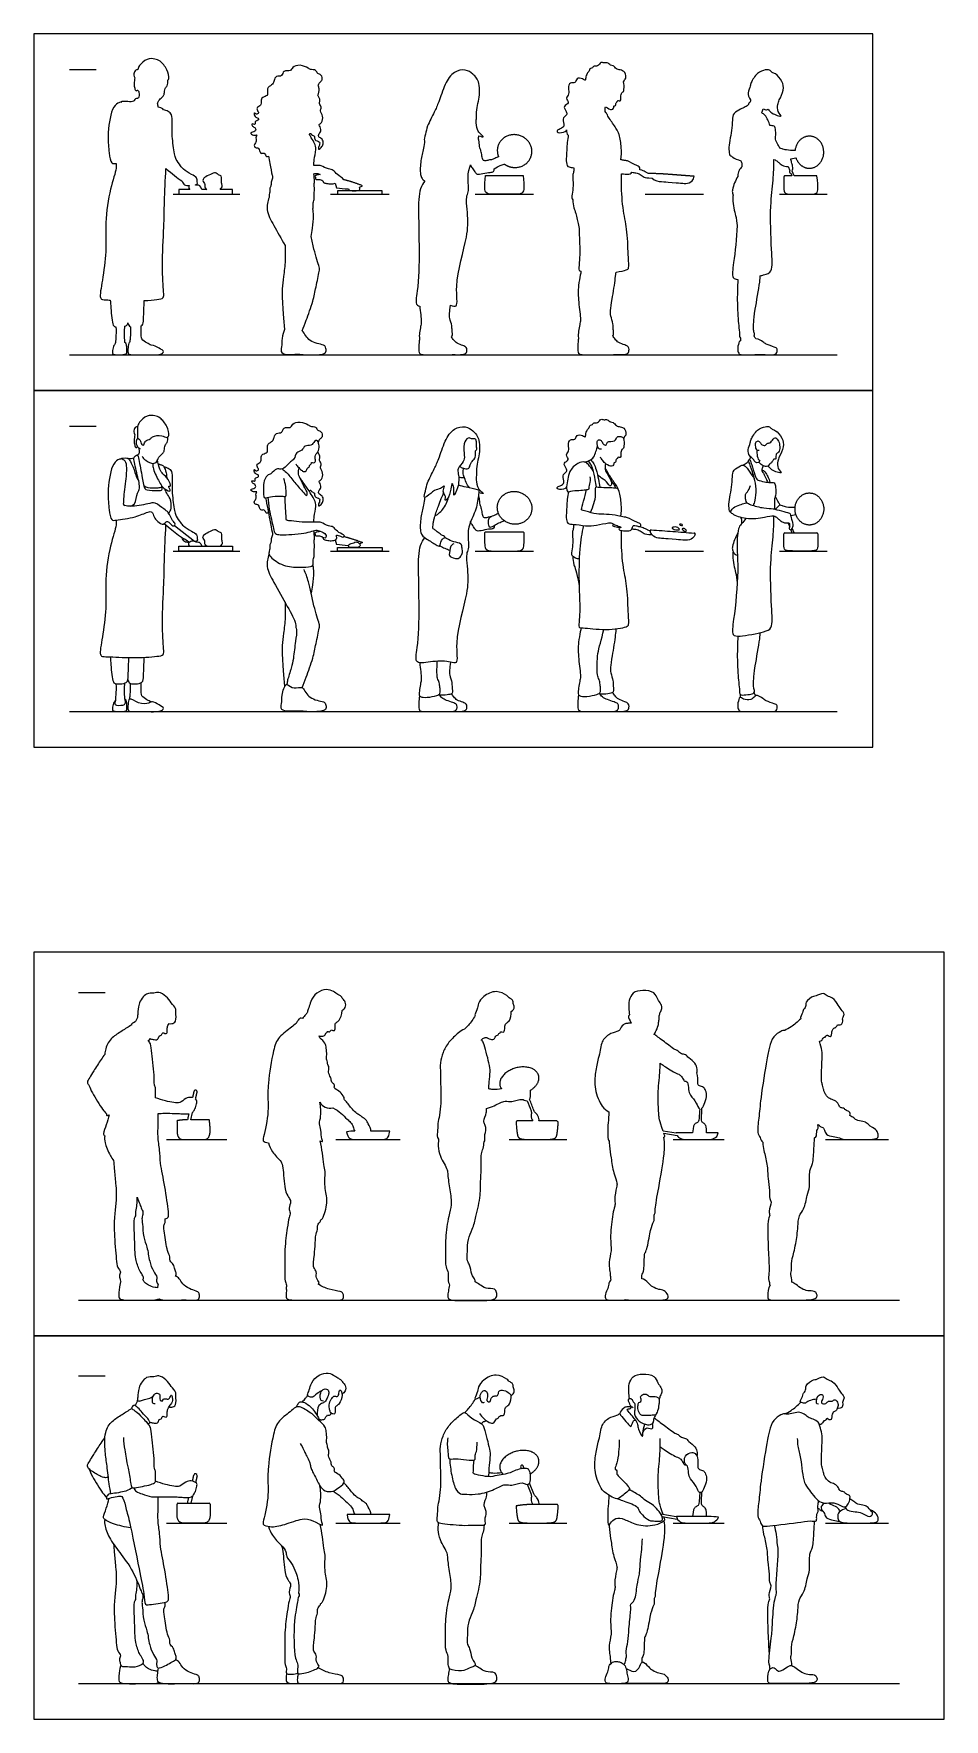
# Model space of a CAD drawing. Header units: millimetres. Extents: x 91.81 to 96.99, y 0.8 to 10.4.
import ezdxf

# ---------------------------------------------------------------- set-up
doc = ezdxf.new("R2010")
doc.units = ezdxf.units.MM
for name, color, linetype, true_color in [('AG-DETAIL-DIAGRAM', 7, 'Continuous', 0xccff66), ('AG-DIAGRAM', 7, 'Continuous', 0xfecc66), ('AG-GUIDE', 7, 'Continuous', 0xcccccc), ('AG-OUTLINE', 7, 'Continuous', 0x8000ff), ('AG-PEOPLE', 7, 'Continuous', 0x66ccff), ('X-VPRT', 6, 'Continuous', 0xff00ff)]:
    doc.layers.add(name, color=color, linetype=linetype, true_color=true_color)

msp = doc.modelspace()

# ---------------------------------------------------------------- linework, layer by layer
at = {"layer": 'AG-DETAIL-DIAGRAM'}
for p, q in [((93.4987, 9.4852), (93.8309, 9.4852)), ((94.3212, 9.4852), (94.6535, 9.4852)), ((95.2887, 9.4852), (95.621, 9.4852)), ((96.0532, 9.4852), (96.3235, 9.4852)), ((93.4987, 7.4532), (93.8309, 7.4532)), ((94.3212, 7.4532), (94.6535, 7.4532)), ((95.2887, 7.4532), (95.621, 7.4532)), ((96.0532, 7.4532), (96.3235, 7.4532)), ((92.5646, 4.1012), (92.9071, 4.1012)), ((93.5284, 4.1012), (93.895, 4.1012)), ((94.5142, 4.1012), (94.8433, 4.1012)), ((95.4479, 4.1012), (95.7384, 4.1012)), ((96.3149, 4.1012), (96.6734, 4.1012)), ((92.5646, 1.9168), (92.9071, 1.9168)), ((93.5284, 1.9168), (93.895, 1.9168)), ((94.5142, 1.9168), (94.8433, 1.9168)), ((95.4479, 1.9168), (95.7384, 1.9168)), ((96.3149, 1.9168), (96.6734, 1.9168))]:
    msp.add_line(p, q, dxfattribs=at)
for points in [[(92.6029, 9.4852), (92.9827, 9.4852)], [(92.6029, 7.4532), (92.9827, 7.4532)]]:
    msp.add_lwpolyline(points, dxfattribs=at)
at = {"layer": 'AG-DIAGRAM'}
for p, q in [((92.0123, 8.5708), (96.3811, 8.5708)), ((92.0123, 6.5388), (96.3811, 6.5388)), ((92.0631, 3.1868), (96.7367, 3.1868)), ((92.0631, 1.0024), (96.7367, 1.0024))]:
    msp.add_line(p, q, dxfattribs=at)
at = {"layer": 'AG-GUIDE'}
for p, q in [((92.0123, 10.1964), (92.1647, 10.1964)), ((92.0123, 8.1644), (92.1647, 8.1644))]:
    msp.add_line(p, q, dxfattribs=at)
for points in [[(92.0631, 4.9394), (92.2155, 4.9394)], [(92.0631, 2.755), (92.2155, 2.755)]]:
    msp.add_lwpolyline(points, dxfattribs=at)
at = {"layer": 'AG-OUTLINE'}
for points in [[(96.1024, 9.6432), (96.111, 9.6214)], [(96.1168, 9.6879), (96.1464, 9.6932)], [(96.1172, 9.6056), (96.1236, 9.5893)], [(96.1357, 9.5893), (96.1252, 9.6161)], [(92.6965, 9.513), (92.6349, 9.513), (92.6349, 9.4852)], [(92.6349, 9.4852), (92.9398, 9.4852), (92.9398, 9.513), (92.87, 9.513)], [(92.7949, 9.513), (92.7658, 9.513)], [(93.5245, 9.5487), (93.5329, 9.5224)], [(93.6307, 9.5051), (93.5374, 9.505), (93.5374, 9.4852)], [(93.5374, 9.4852), (93.7916, 9.4852), (93.7916, 9.505), (93.6307, 9.5051)], [(92.7034, 4.2139), (92.7126, 4.2548)], [(95.4643, 4.137), (95.3916, 4.1494)], [(95.3942, 4.1371), (95.4705, 4.1241)]]:
    msp.add_lwpolyline(points, dxfattribs=at)
for points, degree, knots in [([(92.4008, 10.195), (92.3956, 10.1941), (92.3835, 10.1913), (92.3763, 10.1627), (92.387, 10.1482), (92.3776, 10.1138), (92.3829, 10.0917), (92.3898, 10.069), (92.3979, 10.0766), (92.4003, 10.079)], 3, [0, 0, 0, 0, 0.229663, 0.517033, 0.75432, 1.082496, 1.372637, 1.610948, 1.791692, 1.791692, 1.791692, 1.791692]), ([(92.5726, 10.1351), (92.5747, 10.1371), (92.5819, 10.1501), (92.5711, 10.1976), (92.5308, 10.2452), (92.4995, 10.2571), (92.4514, 10.2605), (92.411, 10.2218), (92.4026, 10.2033), (92.4008, 10.195)], 3, [3.219711, 3.219711, 3.219711, 3.219711, 3.34317, 3.753177, 4.204041, 4.529882, 4.913278, 5.33559, 5.608622, 5.608622, 5.608622, 5.608622]), ([(93.4286, 10.104), (93.4302, 10.1105), (93.4341, 10.1246), (93.4557, 10.1331), (93.4472, 10.1689), (93.4228, 10.1694), (93.4168, 10.1958), (93.3818, 10.194), (93.3712, 10.2054), (93.3249, 10.2262), (93.2794, 10.2117), (93.2733, 10.1823), (93.2262, 10.1953), (93.2254, 10.1531), (93.1869, 10.1619), (93.1763, 10.132), (93.1728, 10.1109), (93.1391, 10.0966), (93.138, 10.0749), (93.14, 10.0529), (93.134, 10.0434), (93.1019, 10.0355), (93.1051, 10.0098), (93.0996, 9.9856), (93.0821, 9.9847), (93.0757, 9.9669), (93.0957, 9.9477), (93.0736, 9.9378), (93.0653, 9.9513), (93.0623, 9.9438), (93.0701, 9.9196), (93.0886, 9.9214), (93.0908, 9.9064), (93.0639, 9.9023), (93.0746, 9.8772), (93.0453, 9.8912), (93.0529, 9.8699), (93.0733, 9.8649), (93.0731, 9.8394), (93.0333, 9.8386), (93.0588, 9.8173), (93.0858, 9.8264), (93.0688, 9.8111), (93.0816, 9.7849), (93.0602, 9.7708), (93.0682, 9.7462), (93.0927, 9.7544), (93.0968, 9.709), (93.1239, 9.7271), (93.1312, 9.6945), (93.1415, 9.7011), (93.1449, 9.7027)], 3, [-12.65954, -12.65954, -12.65954, -12.65954, -12.402442, -12.150237, -11.846178, -11.589874, -11.324705, -11.014079, -10.787858, -10.38953, -10.012162, -9.739289, -9.399997, -9.098114, -8.791135, -8.496367, -8.232819, -7.909658, -7.65246, -7.389711, -7.207877, -6.905644, -6.630323, -6.361512, -6.145303, -5.924051, -5.66087, -5.440127, -5.24684, -5.131606, -4.856784, -4.634762, -4.466127, -4.203918, -3.987848, -3.748635, -3.550731, -3.292368, -3.056385, -2.76762, -2.513995, -2.26015, -2.064913, -1.776925, -1.513511, -1.270545, -1.030052, -0.709514, -0.464511, -0.191206, 0, 0, 0, 0]), ([(94.3416, 9.8189), (94.3543, 9.8142), (94.3769, 9.8072), (94.3508, 9.8292), (94.3292, 9.8491), (94.3265, 9.9027), (94.3285, 9.9141), (94.3275, 9.9719), (94.3425, 10.0131), (94.3531, 10.1193), (94.3115, 10.1709), (94.2658, 10.1992), (94.1949, 10.1864), (94.1471, 10.1119), (94.1143, 10.0103), (94.0906, 9.9546), (94.0468, 9.8744), (94.0405, 9.8321), (94.0288, 9.7955), (94.0336, 9.7904)], 3, [-17.830777, -17.830777, -17.830777, -17.830777, -17.5399, -17.286499, -16.952135, -16.550661, -16.336602, -15.921941, -15.515983, -14.938098, -14.480496, -14.073345, -13.617356, -13.082004, -12.489559, -12.027199, -11.490616, -11.085671, -10.741207, -10.741207, -10.741207, -10.741207]), ([(95.1657, 10.1256), (95.1672, 10.1296), (95.1706, 10.1382), (95.1813, 10.1441), (95.1782, 10.1837), (95.1458, 10.1943), (95.1238, 10.1957), (95.1083, 10.2215), (95.0906, 10.2174), (95.0732, 10.238), (95.0549, 10.2301), (95.0348, 10.2418), (95.0211, 10.2104), (94.9925, 10.2181), (94.9908, 10.2018), (94.974, 10.2063), (94.9689, 10.1826), (94.9603, 10.1778), (94.9496, 10.1562), (94.9499, 10.1275), (94.9323, 10.1463), (94.8965, 10.1494), (94.8934, 10.1142), (94.8595, 10.1255), (94.8471, 10.0882), (94.8605, 10.0557), (94.8322, 10.0339), (94.8628, 10.0026), (94.8166, 9.9893), (94.8408, 9.956), (94.8452, 9.9368), (94.8099, 9.9151), (94.8367, 9.8733), (94.8053, 9.8569), (94.7834, 9.8487), (94.7914, 9.8314), (94.8358, 9.8388), (94.8392, 9.8484), (94.8416, 9.8523)], 3, [-9.800394, -9.800394, -9.800394, -9.800394, -9.593624, -9.405117, -9.074453, -8.753677, -8.485804, -8.194427, -7.968055, -7.692201, -7.450903, -7.20884, -6.910871, -6.635047, -6.449754, -6.250765, -5.992716, -5.812838, -5.526536, -5.268586, -5.031787, -4.715182, -4.430135, -4.144968, -3.822904, -3.491282, -3.194988, -2.89093, -2.579801, -2.256701, -2.015001, -1.688873, -1.338891, -1.028796, -0.768124, -0.578856, -0.214209, 0, 0, 0, 0]), ([(95.9885, 9.9699), (95.9944, 9.9618), (96.0091, 9.9464), (96.0367, 9.9345), (96.0734, 9.9252), (96.0386, 9.9563), (96.0425, 9.9976), (96.0507, 10.0222), (96.0822, 10.0795), (96.0707, 10.1278), (96.0326, 10.174), (96.0112, 10.1764), (95.9975, 10.1958), (95.97, 10.1947), (95.9242, 10.1795), (95.8903, 10.1218), (95.8873, 10.1017), (95.8716, 10.0622), (95.8768, 10.0374), (95.8889, 10.0222)], 3, [-7.677874, -7.677874, -7.677874, -7.677874, -7.358575, -7.020732, -6.749618, -6.434911, -6.065296, -5.761869, -5.308489, -4.898801, -4.464895, -4.206446, -3.946297, -3.659367, -3.256435, -2.796254, -2.527176, -2.159792, -1.815641, -1.815641, -1.815641, -1.815641]), ([(92.5142, 10.0042), (92.5161, 10.0088), (92.5193, 10.0183), (92.5248, 10.0231), (92.5461, 10.0447), (92.5538, 10.0568), (92.5531, 10.0892), (92.5713, 10.1011), (92.5738, 10.1244), (92.5726, 10.1351)], 3, [1.094601, 1.094601, 1.094601, 1.094601, 1.255689, 1.431772, 1.738001, 1.96488, 2.272185, 2.529715, 2.85437, 2.85437, 2.85437, 2.85437]), ([(93.4252, 10.0487), (93.431, 10.0582), (93.4346, 10.0829), (93.4306, 10.0988), (93.4286, 10.104)], 3, [3.2986117, 3.2986117, 3.2986117, 3.2986117, 3.6512582, 3.8738977, 3.8738977, 3.8738977, 3.8738977]), ([(95.0636, 9.9832), (95.077, 9.9734), (95.0975, 9.9631), (95.1091, 9.9743), (95.11, 9.9871), (95.1157, 9.989), (95.1243, 9.9941), (95.1208, 10.0021), (95.1241, 10.0095), (95.132, 10.0118), (95.1322, 10.0172), (95.135, 10.0204), (95.1501, 10.0143), (95.1517, 10.0325), (95.1481, 10.0603), (95.1685, 10.0705), (95.1673, 10.084), (95.1699, 10.1149), (95.1657, 10.1256)], 3, [-6.395987, -6.395987, -6.395987, -6.395987, -6.06211, -5.854373, -5.656576, -5.519921, -5.35015, -5.191481, -5.033237, -4.875566, -4.750971, -4.64478, -4.443067, -4.22661, -3.920665, -3.672923, -3.46203, -3.089831, -3.089831, -3.089831, -3.089831]), ([(92.308, 10.0097), (92.3009, 10.0089), (92.2846, 10.0054), (92.2464, 9.9679), (92.2274, 9.8153), (92.2378, 9.7287), (92.2461, 9.6569), (92.2659, 9.6595), (92.2779, 9.6612)], 3, [0, 0, 0, 0, 0.265598, 0.658454, 1.361207, 1.930442, 2.366433, 2.651583, 2.651583, 2.651583, 2.651583]), ([(92.3452, 10.0126), (92.3273, 10.0165), (92.3037, 10.0135), (92.307, 10.0103), (92.308, 10.0097)], 3, [-11.2139374, -11.2139374, -11.2139374, -11.2139374, -10.8228343, -10.7462116, -10.7462116, -10.7462116, -10.7462116]), ([(92.3786, 10.0162), (92.3732, 10.0143), (92.3604, 10.0112), (92.351, 10.0118), (92.3452, 10.0126)], 3, [-0.4250063, -0.4250063, -0.4250063, -0.4250063, -0.2390252, 0, 0, 0, 0]), ([(92.4002, 10.0304), (92.3927, 10.0321), (92.3822, 10.0234), (92.379, 10.0174), (92.3786, 10.0162)], 3, [-2.6324307, -2.6324307, -2.6324307, -2.6324307, -2.3332753, -2.2590552, -2.2590552, -2.2590552, -2.2590552]), ([(92.4066, 10.0713), (92.4077, 10.0669), (92.409, 10.0583), (92.4099, 10.0388), (92.4033, 10.0329), (92.4002, 10.0304)], 3, [0, 0, 0, 0, 0.2107272, 0.455619, 0.6533245, 0.6533245, 0.6533245, 0.6533245]), ([(92.4003, 10.079), (92.4004, 10.0787), (92.4022, 10.0758), (92.4044, 10.0733), (92.4066, 10.0713)], 3, [-0.2718975, -0.2718975, -0.2718975, -0.2718975, -0.2611966, -0.1492071, -0.1492071, -0.1492071, -0.1492071]), ([(93.3776, 9.8246), (93.385, 9.8383), (93.3882, 9.82), (93.4117, 9.8184), (93.4027, 9.7902), (93.4436, 9.7872), (93.432, 9.7588), (93.4253, 9.7343), (93.4534, 9.7568), (93.458, 9.7766), (93.4537, 9.8005), (93.4288, 9.8104), (93.429, 9.828), (93.448, 9.8454), (93.4367, 9.875), (93.4314, 9.8829), (93.4509, 9.8923), (93.459, 9.9308), (93.434, 9.9587), (93.4504, 9.9813), (93.4307, 10.0012), (93.4421, 10.0191), (93.432, 10.0404), (93.4252, 10.0487)], 3, [0, 0, 0, 0, 0.232272, 0.494885, 0.759071, 1.078866, 1.382668, 1.619373, 1.91613, 2.200295, 2.481867, 2.775547, 2.998408, 3.292243, 3.617353, 3.775596, 4.02479, 4.388437, 4.7366, 5.017682, 5.301769, 5.557709, 5.901374, 5.901374, 5.901374, 5.901374]), ([(95.8769, 9.9962), (95.8746, 9.9936), (95.8702, 9.9885), (95.854, 9.9798), (95.8444, 9.9751)], 3, [-0.4836746, -0.4836746, -0.4836746, -0.4836746, -0.2978347, -0.0265339, -0.0265339, -0.0265339, -0.0265339]), ([(95.883, 10.0054), (95.8823, 10.0063), (95.88, 10.0078), (95.8755, 10.0008), (95.8763, 9.9976), (95.8769, 9.9962)], 3, [-2.4337545, -2.4337545, -2.4337545, -2.4337545, -2.3595579, -2.1998996, -2.108659, -2.108659, -2.108659, -2.108659]), ([(95.8889, 10.0222), (95.8884, 10.0187), (95.8865, 10.012), (95.8842, 10.0076), (95.883, 10.0054)], 3, [-0.3406548, -0.3406548, -0.3406548, -0.3406548, -0.1552893, 0, 0, 0, 0]), ([(92.5481, 9.9666), (92.5421, 9.9736), (92.5324, 9.9768), (92.5229, 9.9801), (92.5181, 9.9808)], 3, [-0.4794401, -0.4794401, -0.4794401, -0.4794401, -0.2312046, 0, 0, 0, 0]), ([(92.7286, 9.5389), (92.7334, 9.5401), (92.7416, 9.5436), (92.7388, 9.5558), (92.7407, 9.583), (92.7053, 9.5968), (92.6591, 9.628), (92.6451, 9.6458), (92.6175, 9.6849), (92.6121, 9.7079), (92.595, 9.8052), (92.5967, 9.8871), (92.5979, 9.939), (92.5751, 9.9575), (92.5574, 9.965), (92.5481, 9.9666)], 3, [-4.43027, -4.43027, -4.43027, -4.43027, -4.277085, -4.082392, -3.805818, -3.464727, -3.039577, -2.753994, -2.374643, -2.087927, -1.528573, -0.987531, -0.595853, -0.304501, 0, 0, 0, 0]), ([(95.0605, 9.9562), (95.0604, 9.9567), (95.0601, 9.9641), (95.0608, 9.975), (95.0636, 9.9832)], 3, [-0.3104907, -0.3104907, -0.3104907, -0.3104907, -0.2932692, 0, 0, 0, 0]), ([(95.1505, 9.6819), (95.1534, 9.7048), (95.1551, 9.7497), (95.1453, 9.8136), (95.132, 9.8463), (95.1142, 9.8747), (95.0796, 9.9218), (95.0698, 9.9462), (95.0633, 9.9532), (95.0605, 9.9562)], 3, [0, 0, 0, 0, 0.479912, 0.977938, 1.141025, 1.380096, 1.851442, 2.142763, 2.347579, 2.347579, 2.347579, 2.347579]), ([(95.8444, 9.9751), (95.8404, 9.975), (95.8287, 9.9682), (95.7882, 9.9479), (95.7845, 9.9066), (95.7824, 9.8483), (95.7686, 9.7924), (95.7636, 9.7433), (95.7681, 9.7066), (95.7773, 9.703), (95.7808, 9.7012)], 3, [-2.740111, -2.740111, -2.740111, -2.740111, -2.545519, -2.167065, -1.811495, -1.372598, -0.934582, -0.52426, -0.195136, 0, 0, 0, 0]), ([(95.9526, 9.9485), (95.9527, 9.9493), (95.9543, 9.9547), (95.9567, 9.965), (95.9599, 9.9714)], 3, [-0.3127943, -0.3127943, -0.3127943, -0.3127943, -0.2651264, 0, 0, 0, 0]), ([(95.9982, 9.8761), (95.997, 9.8815), (95.9938, 9.8927), (95.9863, 9.9089), (95.9716, 9.9373), (95.959, 9.9451), (95.9526, 9.9485)], 3, [-1.065964, -1.065964, -1.065964, -1.065964, -0.832533, -0.586763, -0.267778, 0, 0, 0, 0]), ([(95.9599, 9.9714), (95.9666, 9.9681), (95.9782, 9.9648), (95.9861, 9.9682), (95.9885, 9.9699)], 3, [-5.9625308, -5.9625308, -5.9625308, -5.9625308, -5.7337397, -5.6029539, -5.6029539, -5.6029539, -5.6029539]), ([(93.4036, 9.6493), (93.4037, 9.6602), (93.4029, 9.6816), (93.4184, 9.7396), (93.4086, 9.775), (93.3923, 9.8013), (93.3814, 9.8186), (93.3776, 9.8246)], 3, [0, 0, 0, 0, 0.327475, 0.76398, 1.107499, 1.457397, 1.633984, 1.633984, 1.633984, 1.633984]), ([(94.3396, 9.7999), (94.34, 9.803), (94.3408, 9.81), (94.3414, 9.8159), (94.3416, 9.8189)], 3, [-1.3685924, -1.3685924, -1.3685924, -1.3685924, -1.3003144, -1.2050606, -1.2050606, -1.2050606, -1.2050606]), ([(94.4138, 9.6814), (94.405, 9.6826), (94.3935, 9.676), (94.3719, 9.6758), (94.3658, 9.6795), (94.3592, 9.704), (94.3554, 9.7325), (94.3467, 9.7485), (94.3437, 9.7846), (94.3409, 9.7946), (94.3396, 9.7999)], 3, [-2.175569, -2.175569, -2.175569, -2.175569, -1.929107, -1.64905, -1.500384, -1.200993, -0.870645, -0.605259, -0.246394, 0, 0, 0, 0]), ([(94.8513, 9.8223), (94.8491, 9.8081), (94.8451, 9.7805), (94.8382, 9.6916), (94.8412, 9.6489), (94.8545, 9.639), (94.8721, 9.6376), (94.8835, 9.6366)], 3, [0, 0, 0, 0, 0.37831, 0.926022, 1.291468, 1.508143, 1.779163, 1.779163, 1.779163, 1.779163]), ([(94.8416, 9.8523), (94.8411, 9.8392), (94.8434, 9.8242), (94.8501, 9.8223), (94.8513, 9.8223)], 3, [4.8504991, 4.8504991, 4.8504991, 4.8504991, 5.1667581, 5.2276798, 5.2276798, 5.2276798, 5.2276798]), ([(96.0296, 9.7989), (96.0325, 9.8154), (96.0326, 9.8467), (96.0258, 9.8773), (96.0083, 9.876), (95.9982, 9.8761)], 3, [-5.360419, -5.360419, -5.360419, -5.360419, -4.951884, -4.640188, -4.354057, -4.354057, -4.354057, -4.354057]), ([(96.0543, 9.7477), (96.0529, 9.7541), (96.0423, 9.7703), (96.0339, 9.7886), (96.0296, 9.7989)], 3, [0.4730014, 0.4730014, 0.4730014, 0.4730014, 0.7799623, 1.1691237, 1.1691237, 1.1691237, 1.1691237]), ([(93.1449, 9.7027), (93.1474, 9.6892), (93.154, 9.6535), (93.1649, 9.5953), (93.1712, 9.5778), (93.1573, 9.5542), (93.1617, 9.5354), (93.1505, 9.5199), (93.1547, 9.4967), (93.1476, 9.4811), (93.148, 9.4674)], 3, [0.627094, 0.627094, 0.627094, 0.627094, 0.935998, 1.4218, 1.670013, 1.96449, 2.218157, 2.463419, 2.746255, 3.034842, 3.034842, 3.034842, 3.034842]), ([(94.0336, 9.7904), (94.0327, 9.7759), (94.0292, 9.7469), (94.018, 9.712), (94.0117, 9.6765), (94.0085, 9.6356), (94.0088, 9.5983), (94.0158, 9.5758), (94.0285, 9.5656), (94.0356, 9.5607)], 3, [0, 0, 0, 0, 0.379071, 0.725, 1.06726, 1.436959, 1.786125, 2.066876, 2.297039, 2.297039, 2.297039, 2.297039]), ([(94.454, 9.6992), (94.447, 9.696), (94.4367, 9.6904), (94.42, 9.6844), (94.4138, 9.6814)], 3, [0, 0, 0, 0, 0.2765456, 0.4765084, 0.4765084, 0.4765084, 0.4765084]), ([(95.7808, 9.7012), (95.7824, 9.6995), (95.7932, 9.6909), (95.8143, 9.6815), (95.8339, 9.6761)], 3, [0.8485595, 0.8485595, 0.8485595, 0.8485595, 0.9347345, 1.2832161, 1.2832161, 1.2832161, 1.2832161]), ([(96.142, 9.7352), (96.1256, 9.7337), (96.0935, 9.7355), (96.0685, 9.7443), (96.0588, 9.7465), (96.0543, 9.7477)], 3, [-0.9067702, -0.9067702, -0.9067702, -0.9067702, -0.5045432, -0.2132906, 0, 0, 0, 0]), ([(92.2779, 9.6612), (92.2778, 9.6485), (92.2801, 9.6199), (92.2321, 9.49), (92.2158, 9.3023), (92.2238, 9.1781), (92.206, 9.0216), (92.1829, 8.906), (92.1937, 8.8832), (92.2172, 8.8837), (92.2402, 8.8828), (92.2448, 8.8826)], 3, [0, 0, 0, 0, 0.352969, 1.015021, 1.809711, 2.453384, 3.185979, 3.793526, 4.029015, 4.375755, 4.458633, 4.458633, 4.458633, 4.458633]), ([(92.4375, 8.8797), (92.465, 8.8811), (92.513, 8.8851), (92.5513, 8.8915), (92.5467, 8.9359), (92.5378, 9.0813), (92.5505, 9.2997), (92.5524, 9.4394), (92.5582, 9.5683), (92.5614, 9.6313)], 3, [5.345932, 5.345932, 5.345932, 5.345932, 5.72574, 6.077024, 6.402961, 7.095593, 7.952195, 8.639196, 9.427405, 9.427405, 9.427405, 9.427405]), ([(92.87, 9.513), (92.8759, 9.5177), (92.8867, 9.533), (92.8734, 9.5483), (92.8826, 9.5922), (92.8589, 9.5938), (92.8439, 9.6132), (92.8142, 9.5973), (92.781, 9.583), (92.767, 9.564), (92.7869, 9.5422), (92.7802, 9.5213), (92.7906, 9.5151), (92.7949, 9.513)], 3, [-3.031002, -3.031002, -3.031002, -3.031002, -2.758807, -2.513004, -2.162123, -1.922097, -1.664335, -1.351921, -0.99819, -0.753031, -0.465394, -0.216268, 0, 0, 0, 0]), ([(93.3969, 9.4021), (93.4003, 9.4096), (93.3951, 9.4291), (93.408, 9.455), (93.4022, 9.4715), (93.4092, 9.518), (93.4028, 9.537), (93.4084, 9.5595), (93.4054, 9.5875), (93.4022, 9.6015)], 3, [4.954259, 4.954259, 4.954259, 4.954259, 5.240459, 5.545117, 5.789514, 6.183093, 6.444177, 6.715463, 7.097856, 7.097856, 7.097856, 7.097856]), ([(93.4022, 9.6015), (93.4062, 9.6027), (93.4187, 9.6059), (93.4299, 9.6016), (93.4396, 9.5979)], 3, [3.1921283, 3.1921283, 3.1921283, 3.1921283, 3.3235799, 3.6183879, 3.6183879, 3.6183879, 3.6183879]), ([(93.5747, 9.5677), (93.5636, 9.5824), (93.5333, 9.5941), (93.5161, 9.626), (93.4857, 9.6258), (93.4438, 9.6503), (93.4275, 9.6499), (93.4095, 9.6494), (93.4036, 9.6493)], 3, [2.030546, 2.030546, 2.030546, 2.030546, 2.443947, 2.820056, 3.165744, 3.605217, 3.933166, 4.071069, 4.071069, 4.071069, 4.071069]), ([(94.1805, 8.8527), (94.1953, 8.8493), (94.2287, 8.8353), (94.198, 8.98), (94.2806, 9.2371), (94.2808, 9.3561), (94.2708, 9.4314), (94.272, 9.4762), (94.2876, 9.5068), (94.2776, 9.5683), (94.2824, 9.6194), (94.2933, 9.6482), (94.2952, 9.6529)], 3, [-7.024251, -7.024251, -7.024251, -7.024251, -6.698198, -6.091487, -5.124586, -4.495866, -4.009846, -3.637193, -3.313853, -2.872007, -2.381859, -2.285738, -2.285738, -2.285738, -2.285738]), ([(94.2952, 9.6529), (94.2975, 9.647), (94.3023, 9.6352), (94.32, 9.6129), (94.3304, 9.5949), (94.3659, 9.6035), (94.4054, 9.6107), (94.4279, 9.6107), (94.4296, 9.6251), (94.429, 9.6306)], 3, [-1.980938, -1.980938, -1.980938, -1.980938, -1.730202, -1.425108, -1.184843, -0.856327, -0.479768, -0.232205, 0, 0, 0, 0]), ([(94.429, 9.6306), (94.4447, 9.6394), (94.4619, 9.6491), (94.4788, 9.655), (94.4871, 9.6575)], 3, [1.6169663, 1.6169663, 1.6169663, 1.6169663, 1.9702258, 2.2879275, 2.2879275, 2.2879275, 2.2879275]), ([(94.8835, 9.6366), (94.8836, 9.6287), (94.8829, 9.6125), (94.8741, 9.5935), (94.8788, 9.563), (94.8789, 9.5217), (94.8711, 9.4764), (94.8705, 9.4611), (94.8766, 9.4541)], 3, [-2.248061, -2.248061, -2.248061, -2.248061, -1.964578, -1.703923, -1.3889, -1.00628, -0.611691, -0.348668, -0.348668, -0.348668, -0.348668]), ([(95.1239, 9.0421), (95.1484, 9.0451), (95.1835, 9.0525), (95.1996, 9.0664), (95.1901, 9.1312), (95.1901, 9.2752), (95.1626, 9.3845), (95.1515, 9.5235), (95.1543, 9.5867), (95.1541, 9.6022)], 3, [4.227865, 4.227865, 4.227865, 4.227865, 4.585614, 4.836884, 5.276444, 5.969774, 6.608033, 7.295877, 7.62243, 7.62243, 7.62243, 7.62243]), ([(95.2583, 9.6251), (95.2591, 9.6425), (95.2387, 9.6474), (95.1891, 9.6784), (95.1717, 9.677), (95.1575, 9.6802), (95.1505, 9.6819)], 3, [6.002259, 6.002259, 6.002259, 6.002259, 6.359382, 6.920427, 7.247948, 7.501169, 7.501169, 7.501169, 7.501169]), ([(95.1541, 9.6022), (95.1575, 9.6017), (95.1744, 9.5998), (95.2008, 9.5971), (95.2111, 9.6066), (95.2134, 9.6102)], 3, [4.7324871, 4.7324871, 4.7324871, 4.7324871, 4.8368536, 5.1903666, 5.3665213, 5.3665213, 5.3665213, 5.3665213]), ([(95.2134, 9.6102), (95.2216, 9.6092), (95.2423, 9.6062), (95.2596, 9.5994), (95.2817, 9.5801), (95.2999, 9.5787), (95.3283, 9.5765)], 3, [-0.3827814, -0.3827814, -0.3827814, -0.3827814, -0.3222431, -0.2148287, -0.1074144, 0, 0, 0, 0]), ([(95.8393, 9.6422), (95.833, 9.6353), (95.8228, 9.6275), (95.8171, 9.6005), (95.8154, 9.5871)], 3, [0.3444246, 0.3444246, 0.3444246, 0.3444246, 0.6452799, 0.869797, 0.869797, 0.869797, 0.869797]), ([(95.8339, 9.6761), (95.8363, 9.6702), (95.8395, 9.6577), (95.8397, 9.6473), (95.8393, 9.6422)], 3, [-0.4757556, -0.4757556, -0.4757556, -0.4757556, -0.2249524, 0, 0, 0, 0]), ([(95.9429, 9.0205), (95.9501, 9.0222), (95.9815, 9.0301), (96.0166, 9.0437), (96.0061, 9.1831), (95.9975, 9.4148), (96.0192, 9.5623), (96.0207, 9.6439), (96.0214, 9.6828)], 3, [4.253032, 4.253032, 4.253032, 4.253032, 4.357045, 4.738869, 5.374528, 6.268644, 6.971566, 7.59087, 7.59087, 7.59087, 7.59087]), ([(96.0214, 9.6828), (96.0301, 9.6811), (96.0431, 9.6721), (96.056, 9.6577), (96.0776, 9.6434), (96.0971, 9.6433), (96.1024, 9.6432)], 3, [2.46015, 2.46015, 2.46015, 2.46015, 2.735261, 2.987164, 3.304572, 3.479229, 3.479229, 3.479229, 3.479229]), ([(96.111, 9.6214), (96.11, 9.6177), (96.108, 9.6106), (96.1138, 9.6049), (96.1168, 9.6054), (96.1172, 9.6056)], 3, [3.973697, 3.973697, 3.973697, 3.973697, 4.1370781, 4.3029425, 4.3310906, 4.3310906, 4.3310906, 4.3310906]), ([(96.1252, 9.6161), (96.1271, 9.6208), (96.1295, 9.6319), (96.1284, 9.6465), (96.1225, 9.664), (96.1188, 9.6816), (96.1168, 9.6879)], 3, [4.5383136, 4.5383136, 4.5383136, 4.5383136, 4.7389208, 4.9618017, 5.2308859, 5.4409598, 5.4409598, 5.4409598, 5.4409598]), ([(92.6516, 9.5616), (92.6563, 9.5522), (92.6638, 9.5359), (92.6842, 9.5341), (92.6944, 9.5345)], 3, [-5.2259702, -5.2259702, -5.2259702, -5.2259702, -4.9604182, -4.7186425, -4.7186425, -4.7186425, -4.7186425]), ([(92.6944, 9.5345), (92.6942, 9.5343), (92.6895, 9.5291), (92.6894, 9.5234), (92.6965, 9.513)], 3, [-0.08358946, -0.08358946, -0.08358946, -0.08358946, -0.08002788, 0, 0, 0, 0]), ([(93.4396, 9.5979), (93.4353, 9.5975), (93.4278, 9.5958), (93.4093, 9.5937), (93.4121, 9.58), (93.4144, 9.5656), (93.4336, 9.5723), (93.4454, 9.5675), (93.4551, 9.5625)], 3, [-5.868952, -5.868952, -5.868952, -5.868952, -5.648065, -5.408333, -5.199974, -4.991201, -4.741045, -4.481748, -4.481748, -4.481748, -4.481748]), ([(93.4551, 9.5625), (93.4555, 9.5589), (93.4573, 9.5499), (93.4769, 9.5468), (93.5, 9.542), (93.5184, 9.5459), (93.5245, 9.5487)], 3, [0, 0, 0, 0, 0.1885426, 0.4286642, 0.7246133, 0.9710363, 0.9710363, 0.9710363, 0.9710363]), ([(93.5996, 9.5155), (93.6037, 9.5073), (93.6077, 9.5056), (93.6247, 9.5052), (93.6307, 9.5051)], 3, [0.1863591, 0.1863591, 0.1863591, 0.1863591, 0.2868662, 0.3418532, 0.3418532, 0.3418532, 0.3418532]), ([(93.6307, 9.5051), (93.6356, 9.5052), (93.6515, 9.5055), (93.6623, 9.5074), (93.6667, 9.5136), (93.6634, 9.5256)], 3, [0.3418532, 0.3418532, 0.3418532, 0.3418532, 0.3767743, 0.4538789, 0.5309836, 0.5309836, 0.5309836, 0.5309836]), ([(94.0356, 9.5607), (94.0251, 9.5481), (93.9996, 9.5121), (93.9981, 9.3659), (94.0038, 9.1699), (93.9996, 8.9487), (93.9765, 8.8578), (94.0002, 8.8494), (94.0058, 8.8485)], 3, [-11.367874, -11.367874, -11.367874, -11.367874, -10.999238, -10.350534, -9.524568, -8.650666, -8.135245, -8.009824, -8.009824, -8.009824, -8.009824]), ([(94.3802, 9.5923), (94.3744, 9.5243), (94.375, 9.4852), (94.4291, 9.4852), (94.4371, 9.4852), (94.4873, 9.4852), (94.5376, 9.4852), (94.5455, 9.4852), (94.5997, 9.4852), (94.6003, 9.5243), (94.5945, 9.5923), (94.5588, 9.5923), (94.5231, 9.5923), (94.4873, 9.5923), (94.4516, 9.5923), (94.4159, 9.5923), (94.3802, 9.5923)], 3, [0, 0, 0, 0, 0.232537, 0.472126, 0.711714, 0.711714, 0.711714, 0.951303, 1.190892, 1.453613, 1.453613, 1.453613, 1.804601, 1.804601, 1.804601, 2.155589, 2.155589, 2.155589, 2.155589]), ([(95.3283, 9.5765), (95.3431, 9.56), (95.3998, 9.5557), (95.4049, 9.5553), (95.4423, 9.5524), (95.4797, 9.5495), (95.4855, 9.5491), (95.5582, 9.5435), (95.5683, 9.5873)], 3, [-1.011968, -1.011968, -1.011968, -1.011968, -0.816889, -0.538679, -0.538679, -0.538679, -0.260469, 0, 0, 0, 0]), ([(95.8154, 9.5871), (95.8091, 9.5753), (95.7985, 9.5523), (95.7846, 9.5155), (95.7841, 9.4926), (95.7875, 9.4838), (95.7894, 9.4804)], 3, [0, 0, 0, 0, 0.362251, 0.6921, 0.8822, 1.023175, 1.023175, 1.023175, 1.023175]), ([(96.0778, 9.5837), (96.0778, 9.5514), (96.0778, 9.5191), (96.0778, 9.4852), (96.1166, 9.4852), (96.1861, 9.4852), (96.2324, 9.4852), (96.2712, 9.4852), (96.2712, 9.5191), (96.2712, 9.5514), (96.2657, 9.5893), (96.2315, 9.5893), (96.1983, 9.5893), (96.1861, 9.5893), (96.1693, 9.5893), (96.1525, 9.5893), (96.1357, 9.5893)], 3, [-2.101005, -2.101005, -2.101005, -2.101005, -1.88086, -1.648569, -1.416279, -1.416279, -1.416279, -1.183988, -0.951698, -0.703149, -0.703149, -0.703149, -0.365782, -0.365782, -0.365782, -0.200415, -0.200415, -0.200415, -0.200415]), ([(93.148, 9.4674), (93.1402, 9.445), (93.1288, 9.393), (93.174, 9.3096), (93.2175, 9.2322), (93.2393, 9.1932)], 3, [0, 0, 0, 0, 0.483286, 1.049203, 1.646636, 1.646636, 1.646636, 1.646636]), ([(94.8766, 9.4541), (94.8768, 9.4383), (94.88, 9.4096), (94.8956, 9.3753), (94.9126, 9.2896)], 3, [0, 0, 0, 0, 0.3962342, 0.7699624, 0.7699624, 0.7699624, 0.7699624]), ([(95.7894, 9.4804), (95.7884, 9.4765), (95.7835, 9.4491), (95.7986, 9.3806), (95.8067, 9.3525), (95.8128, 9.3063)], 3, [0.2780098, 0.2780098, 0.2780098, 0.2780098, 0.3805854, 0.9356315, 1.1718683, 1.1718683, 1.1718683, 1.1718683]), ([(93.3874, 9.2444), (93.3908, 9.2603), (93.3965, 9.291), (93.4037, 9.3648), (93.3992, 9.3896), (93.3969, 9.4021)], 3, [-1.239836, -1.239836, -1.239836, -1.239836, -0.839372, -0.353577, 0, 0, 0, 0]), ([(93.3366, 8.7075), (93.3446, 8.7275), (93.3605, 8.7675), (93.3872, 8.841), (93.4048, 8.9047), (93.4138, 8.9534), (93.4349, 9.0458), (93.4358, 9.0717), (93.4067, 9.1537), (93.3923, 9.2213), (93.3874, 9.2444)], 3, [0, 0, 0, 0, 0.460201, 1.080257, 1.080257, 1.597469, 2.138256, 2.428376, 3.019532, 3.352698, 3.352698, 3.352698, 3.352698]), ([(94.9126, 9.2896), (94.9133, 9.2637), (94.9158, 9.2138), (94.918, 9.1014), (94.9064, 9.0509), (94.9181, 9.0479), (94.9233, 9.0475)], 3, [1.566328, 1.566328, 1.566328, 1.566328, 2.013627, 2.64774, 3.029532, 3.199343, 3.199343, 3.199343, 3.199343]), ([(95.8128, 9.3063), (95.8084, 9.2355), (95.7934, 9.0933), (95.7788, 9.0084), (95.8032, 9.0006), (95.8164, 9.0005)], 3, [2.148071, 2.148071, 2.148071, 2.148071, 2.854125, 3.383773, 3.658839, 3.658839, 3.658839, 3.658839]), ([(93.2393, 9.1932), (93.241, 9.1647), (93.242, 9.1081), (93.2315, 9.0175), (93.2218, 8.9485), (93.2211, 8.9103), (93.2359, 8.7149)], 3, [0, 0, 0, 0, 0.530285, 1.077704, 1.555641, 1.983483, 1.983483, 1.983483, 1.983483]), ([(94.9233, 9.0475), (94.9222, 9.0403), (94.9194, 9.0201), (94.906, 8.9601), (94.9075, 8.8726), (94.924, 8.7725), (94.9159, 8.7442), (94.9092, 8.7054), (94.9066, 8.6809), (94.91, 8.6663)], 3, [4.165719, 4.165719, 4.165719, 4.165719, 4.395609, 4.808377, 5.359663, 5.933629, 6.243195, 6.602308, 6.926506, 6.926506, 6.926506, 6.926506]), ([(95.1044, 8.68), (95.1099, 8.6868), (95.109, 8.7003), (95.1057, 8.72), (95.1074, 8.7475), (95.0913, 8.7922), (95.0907, 8.8244), (95.1005, 8.8832), (95.1201, 9.0068), (95.1209, 9.0339), (95.1239, 9.0421)], 3, [-5.932306, -5.932306, -5.932306, -5.932306, -5.698991, -5.445562, -5.149029, -4.76524, -4.447106, -4.00854, -3.479929, -3.166727, -3.166727, -3.166727, -3.166727]), ([(95.8164, 9.0005), (95.8136, 8.9577), (95.8113, 8.8429), (95.8202, 8.7371), (95.8267, 8.6932), (95.825, 8.6735), (95.8319, 8.6664)], 3, [3.506127, 3.506127, 3.506127, 3.506127, 3.958399, 4.540646, 4.961162, 5.251757, 5.251757, 5.251757, 5.251757]), ([(95.909, 8.6794), (95.9109, 8.6827), (95.9109, 8.6932), (95.9025, 8.7136), (95.9069, 8.7591), (95.9099, 8.8112), (95.9413, 8.9731), (95.9425, 9.0116), (95.9429, 9.0205)], 3, [6.126674, 6.126674, 6.126674, 6.126674, 6.315735, 6.598751, 6.996614, 7.442483, 7.9396, 8.145053, 8.145053, 8.145053, 8.145053]), ([(92.2448, 8.8826), (92.2457, 8.8683), (92.2491, 8.8221), (92.255, 8.7382), (92.2696, 8.7309), (92.2763, 8.7298)], 3, [0.2435831, 0.2435831, 0.2435831, 0.2435831, 0.4789782, 0.9775929, 1.1800917, 1.1800917, 1.1800917, 1.1800917]), ([(92.4198, 8.735), (92.4243, 8.7373), (92.4354, 8.7472), (92.4334, 8.7852), (92.4366, 8.8391), (92.4375, 8.8797)], 3, [1.62919, 1.62919, 1.62919, 1.62919, 1.7792281, 2.1236947, 2.4669114, 2.4669114, 2.4669114, 2.4669114]), ([(94.0058, 8.8485), (94.0092, 8.8154), (94.0182, 8.7596), (94.0106, 8.7334), (94.0044, 8.697), (94.0019, 8.6741), (94.0052, 8.6604)], 3, [5.333616, 5.333616, 5.333616, 5.333616, 5.905163, 6.223604, 6.593013, 6.926506, 6.926506, 6.926506, 6.926506]), ([(94.1874, 8.6732), (94.1926, 8.6796), (94.1918, 8.6922), (94.1887, 8.7108), (94.1903, 8.7366), (94.1752, 8.7784), (94.1747, 8.8063), (94.1789, 8.8337), (94.1805, 8.8527)], 3, [-5.932306, -5.932306, -5.932306, -5.932306, -5.696833, -5.441061, -5.141785, -4.754447, -4.433371, -4.079469, -4.079469, -4.079469, -4.079469]), ([(92.3284, 8.7333), (92.335, 8.7357), (92.3419, 8.7408), (92.3449, 8.75), (92.3455, 8.7534)], 3, [1.5876452, 1.5876452, 1.5876452, 1.5876452, 1.7792281, 1.871299, 1.871299, 1.871299, 1.871299]), ([(92.3455, 8.7534), (92.3467, 8.7463), (92.3502, 8.7361), (92.355, 8.7322), (92.3592, 8.7309)], 3, [0.8910583, 0.8910583, 0.8910583, 0.8910583, 0.9775929, 1.1300962, 1.1300962, 1.1300962, 1.1300962]), ([(92.2734, 8.6345), (92.2695, 8.6297), (92.2619, 8.6191), (92.2557, 8.5897), (92.2574, 8.5772), (92.268, 8.5709), (92.3325, 8.5701), (92.341, 8.583), (92.3383, 8.6104), (92.3374, 8.6315), (92.3313, 8.6388), (92.3284, 8.6418)], 3, [0.016921, 0.016921, 0.016921, 0.016921, 0.246965, 0.545433, 0.724297, 0.960742, 1.346312, 1.579293, 1.861356, 2.112952, 2.303803, 2.303803, 2.303803, 2.303803]), ([(92.2763, 8.7298), (92.2788, 8.7056), (92.276, 8.6715), (92.2746, 8.6438), (92.2734, 8.6345)], 3, [0.0073253, 0.0073253, 0.0073253, 0.0073253, 0.4930915, 0.7923857, 0.7923857, 0.7923857, 0.7923857]), ([(92.3284, 8.6418), (92.3262, 8.6576), (92.3243, 8.6928), (92.3268, 8.7203), (92.3284, 8.7333)], 3, [2.0001968, 2.0001968, 2.0001968, 2.0001968, 2.4455231, 2.7980863, 2.7980863, 2.7980863, 2.7980863]), ([(92.3541, 8.6408), (92.3481, 8.6368), (92.3453, 8.6099), (92.3432, 8.5807), (92.3494, 8.5747), (92.355, 8.5733)], 3, [-0.8174902, -0.8174902, -0.8174902, -0.8174902, -0.5193603, -0.2024235, 0, 0, 0, 0]), ([(92.3592, 8.7309), (92.3591, 8.6795), (92.3583, 8.6641), (92.3558, 8.6487), (92.3541, 8.6408)], 3, [-0.5451419, -0.5451419, -0.5451419, -0.5451419, -0.2809546, 0, 0, 0, 0]), ([(92.4774, 8.6251), (92.4692, 8.6288), (92.4543, 8.6375), (92.4197, 8.6588), (92.4193, 8.676), (92.4198, 8.735)], 3, [0, 0, 0, 0, 0.2971456, 0.6301948, 0.9021844, 0.9021844, 0.9021844, 0.9021844]), ([(93.2359, 8.7149), (93.2304, 8.7022), (93.221, 8.6639), (93.2207, 8.6185), (93.2117, 8.5771), (93.2644, 8.5702), (93.3062, 8.5762), (93.3828, 8.5684), (93.4474, 8.571), (93.4768, 8.5842), (93.4717, 8.6153), (93.4587, 8.6285), (93.4205, 8.6337), (93.3811, 8.6504), (93.357, 8.6768), (93.3452, 8.7009), (93.3366, 8.7075)], 3, [0.338376, 0.338376, 0.338376, 0.338376, 0.787852, 1.20558, 1.543791, 1.915654, 2.305193, 2.814252, 3.285224, 3.57992, 3.874028, 4.11344, 4.466002, 4.845447, 5.195704, 5.522987, 5.522987, 5.522987, 5.522987]), ([(94.0052, 8.6604), (94.0038, 8.6534), (94.0014, 8.6402), (93.9992, 8.6008), (94.0021, 8.5844), (94.0084, 8.572), (94.0526, 8.5701), (94.1361, 8.5714), (94.1708, 8.5699), (94.1891, 8.5713), (94.193, 8.5719)], 3, [0, 0, 0, 0, 0.264095, 0.621476, 0.855407, 1.039222, 1.404705, 1.938303, 2.321881, 2.432144, 2.432144, 2.432144, 2.432144]), ([(94.193, 8.5719), (94.2131, 8.5717), (94.2357, 8.5707), (94.2709, 8.5752), (94.2756, 8.5987), (94.2716, 8.615), (94.2506, 8.6243), (94.2175, 8.6347), (94.2001, 8.6525), (94.1909, 8.6665), (94.1874, 8.6732)], 3, [1.916191, 1.916191, 1.916191, 1.916191, 2.303327, 2.629895, 2.887643, 3.111319, 3.383521, 3.738004, 4.058714, 4.322055, 4.322055, 4.322055, 4.322055]), ([(94.91, 8.6663), (94.9086, 8.6589), (94.906, 8.6447), (94.9036, 8.6028), (94.9068, 8.5853), (94.9135, 8.572), (94.9607, 8.5701), (95.0497, 8.5715), (95.0866, 8.5699), (95.1061, 8.5714), (95.1103, 8.572)], 3, [0, 0, 0, 0, 0.264095, 0.621476, 0.855407, 1.039222, 1.404705, 1.938303, 2.321881, 2.432144, 2.432144, 2.432144, 2.432144]), ([(95.1103, 8.572), (95.1317, 8.5718), (95.1558, 8.5707), (95.1933, 8.5755), (95.1983, 8.6005), (95.1941, 8.618), (95.1717, 8.6278), (95.1364, 8.639), (95.1179, 8.6579), (95.108, 8.6728), (95.1044, 8.68)], 3, [1.916191, 1.916191, 1.916191, 1.916191, 2.303327, 2.629895, 2.887643, 3.111319, 3.383521, 3.738004, 4.058714, 4.322055, 4.322055, 4.322055, 4.322055]), ([(95.8306, 8.6505), (95.8248, 8.6499), (95.8201, 8.6375), (95.8119, 8.6021), (95.8224, 8.5729), (95.8303, 8.572), (95.8358, 8.5717)], 3, [-1.132772, -1.132772, -1.132772, -1.132772, -0.90238, -0.514688, -0.221304, 0, 0, 0, 0]), ([(95.8319, 8.6664), (95.832, 8.6648), (95.832, 8.6592), (95.8314, 8.6542), (95.8306, 8.6505)], 3, [-0.2795049, -0.2795049, -0.2795049, -0.2795049, -0.2016601, 0, 0, 0, 0]), ([(95.8358, 8.5717), (95.8475, 8.5711), (95.8947, 8.5713), (95.9728, 8.5725), (96.0061, 8.5698), (96.0368, 8.5721), (96.0445, 8.6067), (96.022, 8.6167), (95.9767, 8.6293), (95.9609, 8.6441), (95.9368, 8.6601), (95.9193, 8.6614)], 3, [-5.723773, -5.723773, -5.723773, -5.723773, -5.257423, -4.69062, -4.260205, -3.941406, -3.62268, -3.334149, -2.856138, -2.546806, -2.177082, -2.177082, -2.177082, -2.177082]), ([(95.9193, 8.6614), (95.9172, 8.6638), (95.914, 8.6676), (95.9103, 8.6756), (95.909, 8.6794)], 3, [0, 0, 0, 0, 0.1873794, 0.3407903, 0.3407903, 0.3407903, 0.3407903]), ([(92.355, 8.5733), (92.3697, 8.5694), (92.4436, 8.5734), (92.5242, 8.5665), (92.5576, 8.5898), (92.5201, 8.6084), (92.4948, 8.6267), (92.4774, 8.6251)], 3, [-4.01281, -4.01281, -4.01281, -4.01281, -3.454483, -2.889217, -2.597018, -2.254197, -1.867902, -1.867902, -1.867902, -1.867902]), ([(92.5796, 4.7626), (92.5824, 4.7609), (92.5987, 4.7598), (92.623, 4.7723), (92.6166, 4.8256), (92.619, 4.8485), (92.5899, 4.88), (92.5647, 4.9174), (92.5218, 4.9456), (92.4925, 4.9312), (92.446, 4.9402), (92.401, 4.8727), (92.4034, 4.8249), (92.3989, 4.8047), (92.4001, 4.8006)], 3, [3.75979, 3.75979, 3.75979, 3.75979, 3.941539, 4.231905, 4.633071, 4.908848, 5.266038, 5.665326, 6.052841, 6.362697, 6.730439, 7.217063, 7.634286, 7.84777, 7.84777, 7.84777, 7.84777]), ([(93.5637, 4.8354), (93.5699, 4.8411), (93.5849, 4.8504), (93.5862, 4.8846), (93.5669, 4.9029), (93.5564, 4.9204), (93.538, 4.9271), (93.5149, 4.9465), (93.4724, 4.9616), (93.4171, 4.9396), (93.3823, 4.89), (93.3774, 4.8537), (93.3656, 4.8326), (93.3677, 4.8268)], 3, [-4.727312, -4.727312, -4.727312, -4.727312, -4.434748, -4.11854, -3.878764, -3.600847, -3.352754, -3.036895, -2.656694, -2.219531, -1.775631, -1.412446, -1.128104, -1.128104, -1.128104, -1.128104]), ([(94.5259, 4.8304), (94.5393, 4.8372), (94.5469, 4.8559), (94.5367, 4.8753), (94.5371, 4.897), (94.5176, 4.9044), (94.5018, 4.9238), (94.4392, 4.9561), (94.3687, 4.9207), (94.3371, 4.878), (94.3355, 4.8443), (94.3172, 4.8105), (94.3205, 4.8073)], 3, [4.154037, 4.154037, 4.154037, 4.154037, 4.445707, 4.726889, 4.988488, 5.237715, 5.536338, 6.016346, 6.534613, 6.955828, 7.323692, 7.67743, 7.67743, 7.67743, 7.67743]), ([(95.3683, 4.8063), (95.3703, 4.8128), (95.3737, 4.8262), (95.3875, 4.8466), (95.3791, 4.8747), (95.3586, 4.899), (95.3435, 4.9443), (95.2737, 4.9539), (95.2178, 4.9421), (95.1942, 4.8942), (95.1948, 4.8501), (95.1974, 4.8237), (95.2, 4.8109)], 3, [-3.571066, -3.571066, -3.571066, -3.571066, -3.310998, -3.036385, -2.742031, -2.417051, -2.038916, -1.58551, -1.135012, -0.737867, -0.359386, 0, 0, 0, 0]), ([(96.3825, 4.7555), (96.3878, 4.7539), (96.3997, 4.7529), (96.4167, 4.7677), (96.4084, 4.7949), (96.4282, 4.8143), (96.4015, 4.8428), (96.3884, 4.8647), (96.3586, 4.9121), (96.3236, 4.9159), (96.3037, 4.9426), (96.2599, 4.9165), (96.2473, 4.9204), (96.1963, 4.8857), (96.2072, 4.8591), (96.1836, 4.8371), (96.1863, 4.8236), (96.1708, 4.7983), (96.1737, 4.7896)], 3, [-6.085163, -6.085163, -6.085163, -6.085163, -5.847066, -5.59445, -5.299052, -5.026041, -4.694236, -4.376926, -3.953649, -3.616549, -3.311746, -2.929544, -2.701901, -2.276092, -1.986859, -1.683902, -1.456535, -1.124673, -1.124673, -1.124673, -1.124673]), ([(92.4001, 4.8006), (92.3986, 4.795), (92.3944, 4.784), (92.3887, 4.775), (92.3855, 4.7708)], 3, [-0.4675485, -0.4675485, -0.4675485, -0.4675485, -0.2276609, 0, 0, 0, 0]), ([(93.3677, 4.8268), (93.3638, 4.8217), (93.3558, 4.8117), (93.3442, 4.7981), (93.3383, 4.7914)], 3, [-0.5476188, -0.5476188, -0.5476188, -0.5476188, -0.2964794, 0, 0, 0, 0]), ([(93.5022, 4.7266), (93.5078, 4.7235), (93.5266, 4.7161), (93.5234, 4.7457), (93.5246, 4.7642), (93.5339, 4.7693), (93.5507, 4.7808), (93.5638, 4.8128), (93.5637, 4.8354)], 3, [-8.828269, -8.828269, -8.828269, -8.828269, -8.570951, -8.292811, -8.039106, -7.865661, -7.609086, -7.18911, -7.18911, -7.18911, -7.18911]), ([(94.3205, 4.8073), (94.3106, 4.7877), (94.2845, 4.7518), (94.2684, 4.7375), (94.2603, 4.7306)], 3, [-0.7893974, -0.7893974, -0.7893974, -0.7893974, -0.3245039, 0, 0, 0, 0]), ([(94.3868, 4.683), (94.3914, 4.6799), (94.4048, 4.6722), (94.4305, 4.665), (94.4386, 4.6979), (94.4537, 4.6957), (94.4528, 4.7077), (94.4655, 4.7071), (94.4633, 4.7183), (94.4824, 4.7109), (94.4886, 4.7191), (94.4908, 4.7467), (94.4924, 4.7597), (94.5085, 4.7716), (94.5189, 4.7779), (94.5293, 4.8136), (94.5259, 4.8304)], 3, [0.545406, 0.545406, 0.545406, 0.545406, 0.704656, 0.996077, 1.290342, 1.475932, 1.63819, 1.811703, 1.951791, 2.175387, 2.341491, 2.640034, 2.851817, 3.09145, 3.295394, 3.705967, 3.705967, 3.705967, 3.705967]), ([(95.2, 4.8109), (95.197, 4.8098), (95.1896, 4.8019), (95.1996, 4.782), (95.2085, 4.7645)], 3, [-0.8803792, -0.8803792, -0.8803792, -0.8803792, -0.6707727, -0.2742193, -0.2742193, -0.2742193, -0.2742193]), ([(95.3469, 4.7138), (95.3538, 4.725), (95.364, 4.7497), (95.3651, 4.7731), (95.3692, 4.7926), (95.3691, 4.803), (95.3683, 4.8063)], 3, [-9.107593, -9.107593, -9.107593, -9.107593, -8.747525, -8.468831, -8.198018, -8.05813, -8.05813, -8.05813, -8.05813]), ([(92.3665, 4.754), (92.3478, 4.7431), (92.3118, 4.7193), (92.252, 4.6836), (92.2204, 4.6366), (92.2147, 4.5971), (92.2138, 4.5863)], 3, [-3.55696, -3.55696, -3.55696, -3.55696, -3.095353, -2.623443, -2.13243, -1.956346, -1.956346, -1.956346, -1.956346]), ([(92.3855, 4.7708), (92.3705, 4.7651), (92.3658, 4.759), (92.3657, 4.7554), (92.3665, 4.754)], 3, [-1.8135501, -1.8135501, -1.8135501, -1.8135501, -1.4622298, -1.2594653, -1.2594653, -1.2594653, -1.2594653]), ([(92.4697, 4.6764), (92.4756, 4.674), (92.4869, 4.6715), (92.5177, 4.6656), (92.5197, 4.6932), (92.5342, 4.6943), (92.5377, 4.7), (92.5438, 4.7136), (92.5549, 4.7035), (92.5709, 4.7053), (92.5671, 4.7296), (92.5711, 4.7504), (92.5766, 4.7589), (92.5796, 4.7626)], 3, [0, 0, 0, 0, 0.250653, 0.53824, 0.798716, 0.992509, 1.141402, 1.333005, 1.52818, 1.722568, 1.985711, 2.254075, 2.470534, 2.470534, 2.470534, 2.470534]), ([(93.3019, 4.7615), (93.294, 4.7578), (93.2721, 4.7366), (93.1982, 4.6856), (93.1694, 4.6071), (93.1413, 4.4238), (93.1411, 4.3289), (93.1474, 4.2644), (93.1202, 4.1201), (93.1093, 4.0934), (93.131, 4.0844), (93.1444, 4.0821)], 3, [9.614194, 9.614194, 9.614194, 9.614194, 9.910767, 10.449871, 10.979625, 11.760021, 12.312656, 12.788839, 13.478303, 13.752304, 14.050863, 14.050863, 14.050863, 14.050863]), ([(93.3383, 4.7914), (93.3338, 4.7925), (93.3218, 4.7931), (93.3117, 4.7769), (93.3046, 4.7671), (93.3019, 4.7615)], 3, [-0.6432417, -0.6432417, -0.6432417, -0.6432417, -0.5055466, -0.2479609, 0, 0, 0, 0]), ([(93.4333, 4.6918), (93.4396, 4.6896), (93.4561, 4.6889), (93.4696, 4.6966), (93.4696, 4.7074), (93.4791, 4.7107), (93.4804, 4.7189), (93.4885, 4.7137), (93.4964, 4.717), (93.5023, 4.7241), (93.5022, 4.7266)], 3, [3.340197, 3.340197, 3.340197, 3.340197, 3.567269, 3.793414, 3.963156, 4.133725, 4.270566, 4.420772, 4.589399, 4.775094, 4.775094, 4.775094, 4.775094]), ([(94.2603, 4.7306), (94.2457, 4.7254), (94.2238, 4.7077), (94.1674, 4.6564), (94.137, 4.5976), (94.1198, 4.5391), (94.1244, 4.4804), (94.1235, 4.4365), (94.1278, 4.347), (94.1253, 4.3088), (94.119, 4.2394), (94.1078, 4.1933), (94.1079, 4.145), (94.1029, 4.116), (94.1132, 4.1026)], 3, [-8.926141, -8.926141, -8.926141, -8.926141, -8.58113, -8.072718, -7.583496, -7.114896, -6.665653, -6.253379, -5.695314, -5.305293, -4.814551, -4.392512, -3.970032, -3.617602, -3.617602, -3.617602, -3.617602]), ([(95.1451, 4.7254), (95.1395, 4.722), (95.1282, 4.7136), (95.0769, 4.7041), (95.0359, 4.652), (95.0346, 4.6089), (95.0201, 4.5605), (95.005, 4.4827), (94.9956, 4.3951), (95.0372, 4.2876), (95.0695, 4.2671), (95.0823, 4.2599)], 3, [-7.78871, -7.78871, -7.78871, -7.78871, -7.535047, -7.131566, -6.678132, -6.309119, -5.908265, -5.397234, -4.856831, -4.333275, -3.986974, -3.986974, -3.986974, -3.986974]), ([(95.2085, 4.7645), (95.1976, 4.7628), (95.1834, 4.7638), (95.1641, 4.7577), (95.1459, 4.7345), (95.1451, 4.7254)], 3, [0, 0, 0, 0, 0.2544407, 0.5154325, 0.8565049, 0.8565049, 0.8565049, 0.8565049]), ([(95.3396, 4.7004), (95.3401, 4.7012), (95.3426, 4.7052), (95.3478, 4.7114), (95.3469, 4.7138)], 3, [3.8410457, 3.8410457, 3.8410457, 3.8410457, 3.8944465, 4.0944557, 4.0944557, 4.0944557, 4.0944557]), ([(96.0828, 4.7229), (96.0743, 4.7236), (96.0578, 4.7177), (96.0144, 4.6882), (95.9935, 4.6235), (95.9804, 4.5547), (95.9449, 4.3363), (95.9373, 4.2304), (95.9236, 4.1419), (95.9434, 4.1147), (95.9485, 4.0926), (95.9573, 4.0855)], 3, [12.863672, 12.863672, 12.863672, 12.863672, 13.126571, 13.545204, 14.011539, 14.516074, 15.382815, 16.021705, 16.547491, 16.880483, 17.189459, 17.189459, 17.189459, 17.189459]), ([(96.1737, 4.7896), (96.1575, 4.772), (96.1199, 4.7414), (96.0953, 4.7287), (96.0828, 4.7229)], 3, [-0.8537552, -0.8537552, -0.8537552, -0.8537552, -0.3678644, 0, 0, 0, 0]), ([(96.2804, 4.6619), (96.2853, 4.6619), (96.2954, 4.6659), (96.2983, 4.6724), (96.3048, 4.6856), (96.315, 4.6828), (96.3198, 4.6948), (96.3271, 4.6985), (96.335, 4.6867), (96.3493, 4.69), (96.35, 4.7071), (96.3556, 4.7355), (96.3745, 4.7377), (96.3803, 4.7496), (96.3825, 4.7555)], 3, [-5.932231, -5.932231, -5.932231, -5.932231, -5.713649, -5.556124, -5.351618, -5.188734, -4.995242, -4.85431, -4.656107, -4.46981, -4.239957, -3.944707, -3.710829, -3.492571, -3.492571, -3.492571, -3.492571]), ([(92.4612, 4.6663), (92.464, 4.6659), (92.4699, 4.6688), (92.4701, 4.6741), (92.4697, 4.6764)], 3, [-3.3675434, -3.3675434, -3.3675434, -3.3675434, -3.1995025, -3.0803366, -3.0803366, -3.0803366, -3.0803366]), ([(92.5021, 4.3395), (92.5033, 4.3431), (92.5018, 4.354), (92.5037, 4.3973), (92.4933, 4.4148), (92.497, 4.4576), (92.4813, 4.59), (92.4766, 4.6444), (92.4659, 4.6599), (92.4612, 4.6663)], 3, [3.279158, 3.279158, 3.279158, 3.279158, 3.481976, 3.857392, 4.107226, 4.471052, 5.142026, 5.566633, 5.846393, 5.846393, 5.846393, 5.846393]), ([(93.5748, 4.3303), (93.5777, 4.3372), (93.5705, 4.3515), (93.5465, 4.3799), (93.5133, 4.3925), (93.5254, 4.4161), (93.5025, 4.4254), (93.5027, 4.4399), (93.4992, 4.457), (93.4822, 4.484), (93.4935, 4.5115), (93.4784, 4.5321), (93.4814, 4.5499), (93.4728, 4.5592), (93.4782, 4.5841), (93.4737, 4.6222), (93.4707, 4.6507), (93.4482, 4.671), (93.4376, 4.6808)], 3, [3.883715, 3.883715, 3.883715, 3.883715, 4.141734, 4.45726, 4.767503, 5.009534, 5.260794, 5.464386, 5.703826, 6.01882, 6.316107, 6.592538, 6.824065, 7.009921, 7.28896, 7.646332, 7.957309, 8.299219, 8.299219, 8.299219, 8.299219]), ([(94.3561, 4.6677), (94.3596, 4.6723), (94.3686, 4.6803), (94.3808, 4.6829), (94.3868, 4.683)], 3, [0, 0, 0, 0, 0.2382415, 0.4812002, 0.4812002, 0.4812002, 0.4812002]), ([(94.3985, 4.3896), (94.3991, 4.4009), (94.4011, 4.4381), (94.4084, 4.4893), (94.4013, 4.5345), (94.3708, 4.6519), (94.3626, 4.6634), (94.3561, 4.6677)], 3, [-11.82532, -11.82532, -11.82532, -11.82532, -11.539816, -11.104317, -10.695272, -10.076485, -9.812926, -9.812926, -9.812926, -9.812926]), ([(95.5836, 4.4816), (95.5847, 4.4879), (95.5855, 4.5028), (95.5781, 4.5366), (95.5344, 4.5659), (95.5204, 4.587), (95.4927, 4.5864), (95.4766, 4.6076), (95.4558, 4.6129), (95.4224, 4.6387), (95.3612, 4.6852), (95.3469, 4.6953), (95.3396, 4.7004)], 3, [-3.140377, -3.140377, -3.140377, -3.140377, -2.888398, -2.583799, -2.269158, -1.994141, -1.709677, -1.427507, -1.173946, -0.79761, -0.295815, 0, 0, 0, 0]), ([(96.4536, 4.2385), (96.4549, 4.2481), (96.4549, 4.2604), (96.4313, 4.264), (96.4203, 4.2825), (96.3968, 4.2803), (96.3896, 4.3031), (96.3692, 4.326), (96.336, 4.3314), (96.3144, 4.358), (96.3033, 4.3861), (96.3072, 4.3708), (96.3005, 4.4082), (96.2894, 4.4319), (96.2939, 4.5216), (96.2956, 4.5648), (96.2966, 4.6085), (96.2869, 4.64), (96.2804, 4.6619)], 3, [4.649359, 4.649359, 4.649359, 4.649359, 4.88605, 5.148512, 5.40994, 5.665131, 5.932839, 6.257482, 6.555082, 6.900554, 7.220664, 8.02699, 8.550265, 8.848448, 9.397797, 9.798352, 10.17956, 10.573747, 10.573747, 10.573747, 10.573747]), ([(92.2138, 4.5863), (92.2063, 4.5766), (92.1916, 4.5578), (92.1502, 4.4911), (92.1296, 4.456), (92.1105, 4.4291), (92.1185, 4.4157), (92.1232, 4.4108)], 3, [-2.868049, -2.868049, -2.868049, -2.868049, -2.520557, -2.018173, -1.63653, -1.32042, -1.130529, -1.130529, -1.130529, -1.130529]), ([(95.3916, 4.1494), (95.3689, 4.2119), (95.3657, 4.243), (95.3642, 4.288), (95.3592, 4.3617), (95.3729, 4.4781), (95.374, 4.5198), (95.3741, 4.5356)], 3, [0, 0, 0, 0, 0.388825, 0.77289, 1.268509, 1.899279, 2.302352, 2.302352, 2.302352, 2.302352]), ([(95.3741, 4.5356), (95.3797, 4.5322), (95.3898, 4.5245), (95.457, 4.4802), (95.4843, 4.4725), (95.499, 4.4588), (95.5086, 4.4344), (95.5152, 4.4323), (95.5209, 4.4334)], 3, [0, 0, 0, 0, 0.253683, 0.750186, 1.065456, 1.310971, 1.533988, 1.653667, 1.653667, 1.653667, 1.653667]), ([(95.5209, 4.4334), (95.5238, 4.4309), (95.5339, 4.4249), (95.5349, 4.3842), (95.5434, 4.3514), (95.5824, 4.3138), (95.5906, 4.2797), (95.5988, 4.2751)], 3, [1.082556, 1.082556, 1.082556, 1.082556, 1.244093, 1.608559, 1.952443, 2.381151, 2.739247, 2.739247, 2.739247, 2.739247]), ([(95.6116, 4.2792), (95.6194, 4.2868), (95.6292, 4.3139), (95.6424, 4.3538), (95.6312, 4.3874), (95.6175, 4.4031), (95.5895, 4.4069), (95.5874, 4.4284), (95.5896, 4.4596), (95.5836, 4.4816)], 3, [2.93314, 2.93314, 2.93314, 2.93314, 3.295971, 3.687053, 4.029296, 4.296621, 4.587483, 4.842442, 5.247146, 5.247146, 5.247146, 5.247146]), ([(92.1232, 4.4108), (92.1292, 4.3958), (92.1394, 4.3683), (92.2009, 4.2716), (92.2157, 4.2556), (92.2233, 4.2468)], 3, [0, 0, 0, 0, 0.397892, 0.99769, 1.336002, 1.336002, 1.336002, 1.336002]), ([(92.7126, 4.3402), (92.6936, 4.343), (92.6731, 4.3374), (92.6415, 4.3063), (92.6055, 4.3116), (92.5571, 4.3208), (92.5205, 4.3325), (92.5021, 4.3395)], 3, [4.269793, 4.269793, 4.269793, 4.269793, 4.603183, 4.983472, 5.328217, 5.746443, 6.202672, 6.202672, 6.202672, 6.202672]), ([(92.7126, 4.2548), (92.7152, 4.2571), (92.7201, 4.2647), (92.7297, 4.2815), (92.7384, 4.3103), (92.739, 4.3232), (92.7302, 4.3325)], 3, [3.045818, 3.045818, 3.045818, 3.045818, 3.203705, 3.490146, 3.830286, 4.087975, 4.087975, 4.087975, 4.087975]), ([(93.7272, 4.1493), (93.7323, 4.161), (93.7092, 4.193), (93.7059, 4.2111), (93.6777, 4.2284), (93.67, 4.2376), (93.6518, 4.2453), (93.6292, 4.2636), (93.5926, 4.3115), (93.5789, 4.326), (93.5748, 4.3303)], 3, [4.223811, 4.223811, 4.223811, 4.223811, 4.592222, 4.856691, 5.173785, 5.377382, 5.688543, 6.065452, 6.478748, 6.670448, 6.670448, 6.670448, 6.670448]), ([(94.386, 4.2773), (94.4012, 4.2819), (94.4417, 4.2974), (94.4901, 4.3274), (94.5286, 4.3105), (94.5886, 4.3387), (94.6028, 4.3236), (94.6178, 4.322)], 3, [2.519543, 2.519543, 2.519543, 2.519543, 2.805111, 3.294502, 3.668316, 4.129345, 4.423302, 4.423302, 4.423302, 4.423302]), ([(94.4713, 4.3896), (94.4552, 4.3865), (94.422, 4.3853), (94.4063, 4.388), (94.3985, 4.3896)], 3, [-0.6814355, -0.6814355, -0.6814355, -0.6814355, -0.279248, 0, 0, 0, 0]), ([(94.6178, 4.322), (94.625, 4.3031), (94.6322, 4.2842), (94.6394, 4.2653), (94.6416, 4.2594), (94.6408, 4.2502), (94.6404, 4.2415), (94.6404, 4.2399), (94.6393, 4.2276), (94.6436, 4.2151), (94.6493, 4.2073)], 3, [1.4586705, 1.4586705, 1.4586705, 1.4586705, 1.6543937, 1.6543937, 1.6543937, 1.7086851, 1.7203796, 1.7203796, 1.7203796, 1.8142001, 1.8142001, 1.8142001, 1.8142001]), ([(94.6312, 4.3293), (94.6376, 4.3387), (94.6348, 4.3617), (94.6356, 4.3769), (94.6353, 4.3816)], 3, [4.598082, 4.598082, 4.598082, 4.598082, 4.946803, 5.1328163, 5.1328163, 5.1328163, 5.1328163]), ([(94.6842, 4.2073), (94.6861, 4.2139), (94.6856, 4.2242), (94.6756, 4.2399), (94.6751, 4.241), (94.6725, 4.2454), (94.6663, 4.2518), (94.6569, 4.2616), (94.6545, 4.268), (94.6467, 4.2884), (94.639, 4.3089), (94.6312, 4.3293)], 3, [2.0382926, 2.0382926, 2.0382926, 2.0382926, 2.1119626, 2.1119626, 2.1119626, 2.1279544, 2.1822458, 2.2365372, 2.2365372, 2.2365372, 2.448304, 2.448304, 2.448304, 2.448304]), ([(92.2377, 4.2425), (92.2328, 4.2233), (92.2248, 4.1878), (92.2017, 4.1367), (92.2082, 4.1257), (92.2132, 4.1215)], 3, [-2.08565, -2.08565, -2.08565, -2.08565, -1.644473, -1.232574, -1.002066, -1.002066, -1.002066, -1.002066]), ([(92.2233, 4.2468), (92.2225, 4.2436), (92.2222, 4.2356), (92.2309, 4.2397), (92.2377, 4.2425)], 3, [1.3220261, 1.3220261, 1.3220261, 1.3220261, 1.4359932, 1.6453913, 1.6453913, 1.6453913, 1.6453913]), ([(92.5563, 3.6503), (92.5659, 3.6525), (92.5786, 3.6578), (92.5748, 3.6976), (92.5571, 3.8356), (92.5281, 3.9629), (92.5275, 4.0409), (92.5128, 4.1188), (92.5189, 4.2031), (92.5173, 4.2344), (92.5168, 4.2498)], 3, [6.231385, 6.231385, 6.231385, 6.231385, 6.477948, 6.802299, 7.4849, 8.153054, 8.650874, 9.161294, 9.683648, 10.073589, 10.073589, 10.073589, 10.073589]), ([(92.5168, 4.2498), (92.5288, 4.25), (92.5632, 4.2519), (92.6088, 4.2498), (92.6396, 4.2497), (92.6635, 4.2466), (92.6844, 4.247), (92.6916, 4.2478)], 3, [1.313441, 1.313441, 1.313441, 1.313441, 1.551322, 1.985511, 2.295799, 2.609585, 2.800525, 2.800525, 2.800525, 2.800525]), ([(93.4397, 4.0935), (93.4459, 4.0907), (93.4572, 4.0871), (93.4457, 4.1087), (93.4452, 4.1547), (93.4311, 4.1912), (93.4461, 4.2364), (93.4423, 4.2877), (93.438, 4.3132)], 3, [15.961646, 15.961646, 15.961646, 15.961646, 16.119181, 16.34568, 16.745839, 17.097518, 17.482459, 17.987462, 17.987462, 17.987462, 17.987462]), ([(93.438, 4.3132), (93.4453, 4.3019), (93.4635, 4.2805), (93.4985, 4.2786), (93.5109, 4.282)], 3, [2.4322486, 2.4322486, 2.4322486, 2.4322486, 2.7958092, 3.1707684, 3.1707684, 3.1707684, 3.1707684]), ([(93.5109, 4.282), (93.5287, 4.2727), (93.5558, 4.2558), (93.5896, 4.2192), (93.6141, 4.1986), (93.6286, 4.1737), (93.6312, 4.1569), (93.6372, 4.1493)], 3, [0, 0, 0, 0, 0.457808, 0.849871, 1.109343, 1.412406, 1.691349, 1.691349, 1.691349, 1.691349]), ([(94.3721, 4.0889), (94.38, 4.0959), (94.3711, 4.1198), (94.3871, 4.1619), (94.3766, 4.1867), (94.3656, 4.2065), (94.3882, 4.2531), (94.3862, 4.2691), (94.386, 4.2773)], 3, [-1.960046, -1.960046, -1.960046, -1.960046, -1.655321, -1.260274, -0.967866, -0.699747, -0.292249, 0, 0, 0, 0]), ([(95.0823, 4.2599), (95.0822, 4.2544), (95.0809, 4.2311), (95.0752, 4.1747), (95.0756, 4.1299), (95.0767, 4.0958), (95.0844, 4.0924)], 3, [0.274509, 0.274509, 0.274509, 0.274509, 0.401374, 0.779245, 1.234278, 1.564429, 1.564429, 1.564429, 1.564429]), ([(95.5988, 4.2751), (95.5979, 4.258), (95.597, 4.2409), (95.5961, 4.2238), (95.5951, 4.2046), (95.5873, 4.1995), (95.5686, 4.1902), (95.5631, 4.178), (95.5578, 4.1387)], 3, [0.6435928, 0.6435928, 0.6435928, 0.6435928, 0.8120257, 0.8120257, 0.8120257, 0.9241058, 1.0361859, 1.148266, 1.148266, 1.148266, 1.148266]), ([(95.6379, 4.1387), (95.6367, 4.1747), (95.6324, 4.187), (95.615, 4.1981), (95.6077, 4.204), (95.6087, 4.2232), (95.6097, 4.2419), (95.6107, 4.2605), (95.6116, 4.2792)], 3, [-0.332203, -0.332203, -0.332203, -0.332203, -0.2241602, -0.1120801, 0, 0, 0, 0.1841677, 0.1841677, 0.1841677, 0.1841677]), ([(96.5686, 4.1773), (96.5648, 4.1815), (96.5525, 4.1938), (96.5375, 4.2039), (96.4967, 4.2062), (96.4765, 4.2246), (96.4609, 4.2336), (96.4536, 4.2385)], 3, [2.056244, 2.056244, 2.056244, 2.056244, 2.202, 2.486626, 2.839539, 3.137458, 3.432104, 3.432104, 3.432104, 3.432104]), ([(92.684, 4.2139), (92.6568, 4.2139), (92.6244, 4.2087), (92.6244, 4.1817), (92.6244, 4.1546), (92.6244, 4.1012), (92.6591, 4.1012), (92.7187, 4.1012), (92.7784, 4.1012)], 2, [-1.351703, -1.351703, -1.351703, -1.146572, -1.146572, -0.969187, -0.969187, -0.680238, -0.680238, -0.288949, -0.288949, -0.288949]), ([(92.7784, 4.1012), (92.813, 4.1012), (92.813, 4.1546), (92.813, 4.1817), (92.8078, 4.2139), (92.7556, 4.2139), (92.7034, 4.2139)], 2, [-2.2511426, -2.2511426, -2.2511426, -1.9621939, -1.9621939, -1.7580172, -1.7580172, -1.4152634, -1.4152634, -1.4152634]), ([(93.6372, 4.1493), (93.6222, 4.1493), (93.6071, 4.1493), (93.5891, 4.1448), (93.5953, 4.1244), (93.6046, 4.1073), (93.6226, 4.1012), (93.6597, 4.1012), (93.7134, 4.1012), (93.7672, 4.1012), (93.8042, 4.1012), (93.8222, 4.1073), (93.8315, 4.1244), (93.8348, 4.1493)], 3, [-1.144052, -1.144052, -1.144052, -1.144052, -0.971754, -0.971754, -0.971754, -0.82, -0.652938, -0.485877, -0.485877, -0.485877, -0.318816, -0.151754, 0, 0, 0, 0]), ([(95.395, 4.1139), (95.395, 4.1139), (95.395, 4.1139), (95.398, 4.1168), (95.4014, 4.1192), (95.3992, 4.1266), (95.3942, 4.1371)], 3, [3.89091, 3.89091, 3.89091, 3.89091, 3.8921933, 3.8921933, 4.02942, 4.1824192, 4.1824192, 4.1824192, 4.1824192]), ([(95.5321, 4.1012), (95.5499, 4.1012), (95.5676, 4.1012), (95.5854, 4.1012), (95.6032, 4.1012), (95.6209, 4.1012), (95.6387, 4.1012), (95.6615, 4.1012), (95.6826, 4.1056), (95.7011, 4.1219), (95.7043, 4.1387), (95.6834, 4.1387), (95.6619, 4.1387), (95.6379, 4.1387)], 3, [-1.259748, -1.259748, -1.259748, -1.259748, -1.084946, -1.084946, -1.084946, -0.910145, -0.910145, -0.910145, -0.661432, -0.41559, -0.41559, -0.41559, -0.167237, -0.167237, -0.167237, -0.167237]), ([(96.2528, 4.1115), (96.2652, 4.1167), (96.2644, 4.1345), (96.2644, 4.1527), (96.2753, 4.165), (96.2721, 4.1805), (96.2713, 4.187)], 3, [18.886089, 18.886089, 18.886089, 18.886089, 19.180634, 19.461948, 19.721729, 19.979917, 19.979917, 19.979917, 19.979917]), ([(96.2713, 4.187), (96.2763, 4.1837), (96.2832, 4.1779), (96.289, 4.172), (96.2998, 4.1698)], 3, [0, 0, 0, 0, 0.293236, 0.555463, 0.555463, 0.555463, 0.555463]), ([(96.2998, 4.1698), (96.3046, 4.1649), (96.3082, 4.1593), (96.3092, 4.1553), (96.3113, 4.1468), (96.3176, 4.1271), (96.3598, 4.1175), (96.3827, 4.1127), (96.395, 4.1117)], 3, [0.286182, 0.286182, 0.286182, 0.286182, 0.491227, 0.491227, 0.491227, 0.79354, 1.16496, 1.52199, 1.52199, 1.52199, 1.52199]), ([(92.2132, 4.1215), (92.2124, 4.1087), (92.2113, 4.0814), (92.2354, 4.0249), (92.2573, 3.9907), (92.2635, 3.9815)], 3, [0, 0, 0, 0, 0.354935, 0.867078, 1.056323, 1.056323, 1.056323, 1.056323]), ([(93.1444, 4.0821), (93.1503, 4.0645), (93.1638, 4.0296), (93.2009, 3.9925), (93.2168, 3.9752)], 3, [0, 0, 0, 0, 0.4274016, 0.9205006, 0.9205006, 0.9205006, 0.9205006]), ([(93.428, 3.2773), (93.4311, 3.2801), (93.4365, 3.2894), (93.4111, 3.3122), (93.4229, 3.3482), (93.4003, 3.3708), (93.4, 3.3996), (93.4049, 3.4353), (93.4113, 3.4928), (93.4118, 3.5611), (93.4278, 3.5945), (93.4215, 3.6144), (93.4402, 3.6323), (93.4405, 3.6416), (93.4551, 3.6521), (93.4681, 3.6926), (93.4801, 3.7407), (93.4749, 3.7796), (93.46, 3.8676), (93.472, 3.9187), (93.4568, 3.9589), (93.4535, 4.0254), (93.4444, 4.0704), (93.4397, 4.0935)], 3, [7.488113, 7.488113, 7.488113, 7.488113, 7.632882, 7.947166, 8.280742, 8.58538, 8.882117, 9.223119, 9.664737, 10.14255, 10.47932, 10.724463, 10.998731, 11.163796, 11.387207, 11.760561, 12.161304, 12.524968, 13.062809, 13.475077, 13.837937, 14.302296, 14.784102, 14.784102, 14.784102, 14.784102]), ([(94.1132, 4.1026), (94.1111, 4.0839), (94.108, 4.0617), (94.122, 3.9948), (94.1652, 3.9355), (94.1645, 3.9004), (94.1766, 3.8129), (94.1913, 3.7285), (94.1676, 3.6643), (94.1498, 3.5378), (94.1546, 3.4473), (94.1497, 3.3771), (94.1726, 3.3429), (94.1632, 3.3052), (94.1713, 3.2825), (94.1755, 3.2721)], 3, [-13.778251, -13.778251, -13.778251, -13.778251, -13.437965, -12.971876, -12.272857, -11.929107, -11.383338, -10.848195, -10.371777, -9.720803, -9.152494, -8.679654, -8.32374, -7.968452, -7.65859, -7.65859, -7.65859, -7.65859]), ([(94.3209, 3.2907), (94.3237, 3.2955), (94.3174, 3.3097), (94.2974, 3.3316), (94.2939, 3.3882), (94.273, 3.4079), (94.2788, 3.4654), (94.2766, 3.5319), (94.3113, 3.5992), (94.3229, 3.6547), (94.3407, 3.7248), (94.3519, 3.7836), (94.3515, 3.8679), (94.3546, 3.9083), (94.3558, 3.9226), (94.356, 3.9367), (94.3561, 3.9772), (94.3522, 4.0186), (94.3681, 4.0487), (94.3712, 4.0756), (94.3721, 4.0889)], 3, [-6.362516, -6.362516, -6.362516, -6.362516, -6.127255, -5.80968, -5.390884, -5.096536, -4.677668, -4.203529, -3.76126, -3.143974, -2.676683, -2.211996, -1.668155, -1.333668, -1.333668, -1.333668, -1.116756, -0.683602, -0.361265, 0, 0, 0, 0]), ([(95.0844, 4.0924), (95.0844, 4.0831), (95.0856, 4.0492), (95.0958, 3.9972), (95.1056, 3.913), (95.1325, 3.8526), (95.1243, 3.8305), (95.1128, 3.76), (95.1194, 3.7348), (95.1119, 3.7076), (95.0998, 3.6593), (95.0877, 3.5385), (95.0993, 3.471), (95.081, 3.4038), (95.0861, 3.3607), (95.0907, 3.3278), (95.0911, 3.3144), (95.0934, 3.3011)], 3, [0.343477, 0.343477, 0.343477, 0.343477, 0.524783, 1.015137, 1.565683, 2.024713, 2.312391, 2.799893, 3.105297, 3.396636, 3.815301, 4.46316, 4.963081, 5.441708, 5.831788, 6.168134, 6.413287, 6.413287, 6.413287, 6.413287]), ([(95.2696, 3.3074), (95.2675, 3.3201), (95.2707, 3.3357), (95.2798, 3.3461), (95.2838, 3.3816), (95.2818, 3.45), (95.2989, 3.4684), (95.3143, 3.5651), (95.3293, 3.6234), (95.3425, 3.6387), (95.3365, 3.6666), (95.3471, 3.6837), (95.3434, 3.7059), (95.3691, 3.8462), (95.3988, 4.0108), (95.4008, 4.0785), (95.395, 4.1139)], 3, [-5.346041, -5.346041, -5.346041, -5.346041, -5.079755, -4.878518, -4.54312, -4.085106, -3.803675, -3.249566, -2.807998, -2.571523, -2.284627, -2.042347, -1.797337, -1.290016, -0.577942, -0.106233, -0.106233, -0.106233, -0.106233]), ([(95.4705, 4.1241), (95.4754, 4.1172), (95.4914, 4.1049), (95.5093, 4.1012), (95.5321, 4.1012)], 3, [0.5045055, 0.5045055, 0.5045055, 0.5045055, 0.6614321, 0.9101445, 0.9101445, 0.9101445, 0.9101445]), ([(95.9573, 4.0855), (95.9594, 4.0696), (95.9631, 4.0372), (95.9856, 3.9594), (95.9859, 3.8811), (95.9996, 3.8143), (95.9933, 3.7638), (96.0127, 3.7453), (95.9865, 3.694), (96.0024, 3.6682), (95.9812, 3.6465), (95.9898, 3.4826), (95.9919, 3.4083), (95.9952, 3.366)], 3, [-4.886949, -4.886949, -4.886949, -4.886949, -4.489711, -3.978654, -3.465821, -2.98781, -2.5972, -2.329252, -1.917782, -1.632605, -1.358074, -0.645944, 0, 0, 0, 0]), ([(96.1225, 3.2891), (96.1264, 3.306), (96.1127, 3.3332), (96.1251, 3.362), (96.1167, 3.3975), (96.1371, 3.4592), (96.1539, 3.5548), (96.1579, 3.6033), (96.1603, 3.67), (96.1963, 3.7029), (96.2091, 3.7868), (96.2283, 3.8305), (96.2191, 3.9276), (96.2462, 3.9607), (96.248, 4.0521), (96.2518, 4.0908), (96.2528, 4.1115)], 3, [6.108495, 6.108495, 6.108495, 6.108495, 6.466086, 6.780816, 7.113986, 7.583158, 8.153881, 8.571146, 9.021877, 9.421326, 9.936858, 10.357438, 10.904713, 11.283747, 11.820361, 12.277312, 12.277312, 12.277312, 12.277312]), ([(92.2635, 3.9815), (92.2648, 3.9658), (92.2673, 3.9347), (92.2744, 3.8526), (92.2801, 3.7982), (92.2781, 3.7504), (92.2684, 3.6709), (92.2648, 3.5791), (92.2793, 3.4191), (92.2829, 3.3742), (92.3087, 3.3462), (92.2922, 3.3229), (92.3025, 3.3038), (92.303, 3.293), (92.3048, 3.2899)], 3, [0, 0, 0, 0, 0.388275, 0.898117, 1.316637, 1.699929, 2.197108, 2.753515, 3.346747, 3.723365, 4.039319, 4.310233, 4.57349, 4.73961, 4.73961, 4.73961, 4.73961]), ([(93.2168, 3.9752), (93.2206, 3.9667), (93.2292, 3.9499), (93.2359, 3.8052), (93.2591, 3.773), (93.2766, 3.7488), (93.2574, 3.7103), (93.2716, 3.6838), (93.2607, 3.6554), (93.2511, 3.5909), (93.2347, 3.4778), (93.2401, 3.3455), (93.2354, 3.2972), (93.252, 3.2739), (93.2439, 3.2521), (93.2481, 3.2454)], 3, [0, 0, 0, 0, 0.303828, 0.732772, 1.097504, 1.393243, 1.74886, 2.047376, 2.347254, 2.801524, 3.4333, 4.099644, 4.485504, 4.777274, 5.067248, 5.067248, 5.067248, 5.067248]), ([(92.4308, 3.3031), (92.4342, 3.3081), (92.4345, 3.3188), (92.4268, 3.3315), (92.4079, 3.3591), (92.3874, 3.422), (92.3851, 3.468), (92.3821, 3.5764), (92.3786, 3.6541), (92.3917, 3.665), (92.3889, 3.6939), (92.3981, 3.7283), (92.3979, 3.7579), (92.397, 3.7724)], 3, [5.896604, 5.896604, 5.896604, 5.896604, 6.105261, 6.315897, 6.609296, 7.065398, 7.449696, 7.897632, 8.38154, 8.593273, 8.878759, 9.225721, 9.579074, 9.579074, 9.579074, 9.579074]), ([(92.397, 3.7724), (92.4084, 3.745), (92.4219, 3.7064), (92.4304, 3.6948), (92.4303, 3.674), (92.423, 3.6476), (92.4294, 3.6193), (92.4306, 3.5439), (92.4566, 3.4902), (92.4657, 3.4082), (92.4873, 3.3544), (92.5152, 3.3176), (92.5047, 3.2991), (92.5099, 3.2859), (92.5166, 3.2759)], 3, [2.304058, 2.304058, 2.304058, 2.304058, 2.736777, 2.967493, 3.224113, 3.527367, 3.846117, 4.348961, 4.817464, 5.346006, 5.78662, 6.165521, 6.416392, 6.664801, 6.664801, 6.664801, 6.664801]), ([(92.616, 3.3233), (92.6199, 3.3287), (92.6216, 3.343), (92.6113, 3.3609), (92.607, 3.3925), (92.5799, 3.4087), (92.5874, 3.4363), (92.5644, 3.4683), (92.5565, 3.5667), (92.5445, 3.6104), (92.559, 3.6286), (92.5576, 3.6435), (92.5563, 3.6503)], 3, [7.741417, 7.741417, 7.741417, 7.741417, 7.984428, 8.244688, 8.533272, 8.832373, 9.1052, 9.456725, 10.030542, 10.409227, 10.663285, 10.924231, 10.924231, 10.924231, 10.924231]), ([(95.9952, 3.366), (95.9931, 3.3469), (95.9899, 3.3139), (95.9919, 3.2999), (95.9984, 3.288), (95.9936, 3.2771), (95.9995, 3.2716)], 3, [4.313531, 4.313531, 4.313531, 4.313531, 4.5952264, 4.8597554, 5.0623604, 5.2873739, 5.2873739, 5.2873739, 5.2873739]), ([(92.3048, 3.2899), (92.3026, 3.2845), (92.2971, 3.2746), (92.2931, 3.2155), (92.2931, 3.1995), (92.3086, 3.186), (92.3919, 3.1863), (92.4649, 3.1877), (92.4993, 3.1854), (92.518, 3.1923), (92.5221, 3.1943)], 3, [0, 0, 0, 0, 0.235615, 0.666509, 0.922113, 1.139527, 1.647496, 2.144525, 2.512783, 2.627445, 2.627445, 2.627445, 2.627445]), ([(92.5136, 3.2568), (92.5091, 3.2575), (92.4906, 3.2598), (92.4625, 3.2695), (92.4411, 3.2867), (92.4338, 3.2976), (92.4308, 3.3031)], 3, [3.583263, 3.583263, 3.583263, 3.583263, 3.705311, 4.057884, 4.347839, 4.592528, 4.592528, 4.592528, 4.592528]), ([(92.5221, 3.1943), (92.5328, 3.1893), (92.5811, 3.1829), (92.6696, 3.1913), (92.7505, 3.1809), (92.7524, 3.2106), (92.7506, 3.2309), (92.7322, 3.2394), (92.693, 3.2504), (92.6556, 3.2764), (92.6393, 3.3102), (92.6235, 3.3193), (92.616, 3.3233)], 3, [0.917733, 0.917733, 0.917733, 0.917733, 1.315294, 1.893506, 2.371519, 2.631514, 2.879431, 3.119749, 3.486488, 3.873948, 4.217439, 4.506582, 4.506582, 4.506582, 4.506582]), ([(93.3384, 3.187), (93.3427, 3.1869), (93.3828, 3.1866), (93.5206, 3.1873), (93.5774, 3.1861), (93.5712, 3.2277), (93.5518, 3.2376), (93.4869, 3.2457), (93.4479, 3.2656), (93.428, 3.2773)], 3, [0.982668, 0.982668, 0.982668, 0.982668, 1.086714, 1.838013, 2.22786, 2.53369, 2.789053, 3.242922, 3.719121, 3.719121, 3.719121, 3.719121]), ([(94.1755, 3.2721), (94.1726, 3.2611), (94.1688, 3.2392), (94.1631, 3.2096), (94.1716, 3.1874), (94.2246, 3.1829), (94.2819, 3.1858), (94.4148, 3.1812), (94.4459, 3.2015), (94.4448, 3.2308), (94.4339, 3.2555), (94.3804, 3.2496), (94.3482, 3.2753), (94.3295, 3.2851), (94.3209, 3.2907)], 3, [0, 0, 0, 0, 0.335554, 0.646447, 0.895586, 1.28235, 1.74849, 2.403192, 2.724451, 3.014142, 3.283454, 3.680758, 4.046397, 4.365259, 4.365259, 4.365259, 4.365259]), ([(95.0934, 3.3011), (95.0902, 3.2981), (95.0805, 3.2861), (95.0815, 3.2604), (95.0624, 3.2306), (95.0596, 3.1976), (95.0693, 3.1887), (95.09, 3.1859), (95.1462, 3.186), (95.1742, 3.1879), (95.1807, 3.1904)], 3, [0.728857, 0.728857, 0.728857, 0.728857, 0.855914, 1.170314, 1.514524, 1.83066, 2.013952, 2.266881, 2.732369, 2.959281, 2.959281, 2.959281, 2.959281]), ([(95.1807, 3.1904), (95.1839, 3.1885), (95.1994, 3.1866), (95.2558, 3.187), (95.3496, 3.1867), (95.4155, 3.187), (95.4196, 3.2027), (95.4193, 3.2182), (95.3965, 3.2456), (95.3647, 3.2455), (95.331, 3.2613), (95.308, 3.2804), (95.2832, 3.3108), (95.2696, 3.3074)], 3, [-5.641408, -5.641408, -5.641408, -5.641408, -5.476911, -5.005397, -4.438006, -3.897123, -3.692335, -3.462268, -3.121716, -2.780044, -2.344348, -1.972058, -1.550473, -1.550473, -1.550473, -1.550473]), ([(95.9995, 3.2716), (95.9884, 3.2562), (95.984, 3.2114), (95.9886, 3.1873), (96.0258, 3.1865), (96.0999, 3.1879), (96.2493, 3.1846), (96.2677, 3.2047), (96.2664, 3.2246), (96.2506, 3.2408), (96.212, 3.2375), (96.1802, 3.2504), (96.1482, 3.2746), (96.1296, 3.2874), (96.1225, 3.2891)], 3, [0, 0, 0, 0, 0.438022, 0.714904, 1.03205, 1.575739, 2.296478, 2.572219, 2.818369, 3.081886, 3.442351, 3.793776, 4.175591, 4.492211, 4.492211, 4.492211, 4.492211]), ([(93.2481, 3.2454), (93.2456, 3.236), (93.2455, 3.2171), (93.2463, 3.1878), (93.2908, 3.1874), (93.3192, 3.1866), (93.3384, 3.187)], 3, [0, 0, 0, 0, 0.310584, 0.584228, 0.940505, 1.304061, 1.304061, 1.304061, 1.304061])]:
    msp.add_open_spline(points, degree=degree, knots=knots, dxfattribs=at)
for points, degree in [([(92.5181, 9.9808), (92.5161, 9.9886), (92.5147, 9.9966), (92.5142, 10.0042)], 3), ([(92.5614, 9.6313), (92.5961, 9.6015), (92.6259, 9.5786), (92.6516, 9.5616)], 3), ([(95.3174, 9.603), (95.3093, 9.6036), (95.303, 9.6041), (95.2894, 9.613), (95.2743, 9.6205), (95.2583, 9.6251)], 3), ([(92.7658, 9.513), (92.7573, 9.5339), (92.746, 9.5376), (92.7357, 9.5364), (92.7286, 9.5389)], 3), ([(93.5329, 9.5224), (93.5543, 9.5185), (93.5752, 9.516), (93.5996, 9.5155)], 3), ([(93.6802, 9.5338), (93.6246, 9.5556), (93.5747, 9.5677)], 2), ([(93.6634, 9.5256), (93.6694, 9.5279), (93.6749, 9.5306), (93.6802, 9.5338)], 3), ([(93.4376, 4.6808), (93.4364, 4.6845), (93.4349, 4.6882), (93.4333, 4.6918)], 3), ([(93.8348, 4.1493), (93.7989, 4.1493), (93.7631, 4.1493), (93.7272, 4.1493)], 3), ([(96.395, 4.1117), (96.403, 4.1061), (96.4201, 4.1012), (96.4821, 4.1012), (96.5782, 4.1012), (96.6142, 4.107), (96.6173, 4.1287), (96.6067, 4.1589), (96.5686, 4.1773)], 3), ([(92.5166, 3.2759), (92.5153, 3.2696), (92.5144, 3.2632), (92.5136, 3.2568)], 3)]:
    msp.add_open_spline(points, degree=degree, dxfattribs=at)
for points, weights, degree, knots in [([(94.6439, 9.7299), (94.6426, 9.8234), (94.5443, 9.8247), (94.4459, 9.826), (94.4472, 9.7325), (94.4474, 9.7153), (94.454, 9.6992)], [1, 0.707106781187, 1, 0.707106781187, 1, 0.929433653667, 0.892870206103], 2, [0, 0, 0, 0.508659, 0.508659, 1.017318, 1.017318, 1.139869, 1.139869, 1.139869]), ([(96.1464, 9.6932), (96.1661, 9.6333), (96.2232, 9.6333), (96.3049, 9.6333), (96.3049, 9.7247), (96.3049, 9.816), (96.2232, 9.816)], [0.894999433233, 0.775645544917, 1, 0.707106781187, 1, 0.707106781187, 1], 2, [0.519962, 0.519962, 0.519962, 0.842721, 0.842721, 1.264082, 1.264082, 1.685443, 1.685443, 1.685443]), ([(94.4871, 9.6575), (94.5137, 9.6381), (94.5469, 9.6376), (94.6452, 9.6363), (94.6439, 9.7299)], [0.857511042599, 0.877627956374, 1, 0.707106781187, 1], 2, [1.3134574, 1.3134574, 1.3134574, 1.5259773, 1.5259773, 2.0346365, 2.0346365, 2.0346365]), ([(95.5683, 9.5873), (95.5274, 9.5904), (95.4866, 9.5936), (95.4457, 9.5967), (95.4049, 9.5999), (95.364, 9.603), (95.3174, 9.603)], [1, 1, 1, 1, 1, 1, 0.962865585928], 3, [-1.9028703, -1.9028703, -1.9028703, -1.9028703, -1.4961653, -1.4961653, -1.4961653, -1.0894602, -1.0894602, -1.0894602, -1.0894602]), ([(96.1236, 9.5893), (96.1102, 9.5893), (96.0967, 9.5893), (96.0833, 9.5893), (96.0801, 9.5893), (96.0778, 9.587), (96.0778, 9.5837)], [1, 1, 1, 1, 0.804737854124, 0.804737854124, 1], 3, [-0.160679, -0.160679, -0.160679, -0.160679, -0.028404, -0.028404, -0.028404, 0, 0, 0, 0]), ([(94.6353, 4.3816), (94.7035, 4.4231), (94.6794, 4.4739), (94.6469, 4.5428), (94.5401, 4.5051), (94.4333, 4.4674), (94.4659, 4.3986), (94.4681, 4.3939), (94.4713, 4.3896)], [0.906067750917, 0.765857609539, 1, 0.707106781187, 1, 0.707106781187, 1, 0.972414709344, 0.950025498431], 2, [0.855214, 0.855214, 0.855214, 1.165889, 1.165889, 1.554519, 1.554519, 1.943149, 1.943149, 1.979751, 1.979751, 1.979751]), ([(92.7302, 4.3325), (92.7346, 4.3516), (92.7389, 4.3707), (92.741, 4.38), (92.7317, 4.3821), (92.7225, 4.3841), (92.7204, 4.3749), (92.7165, 4.3576), (92.7126, 4.3402)], [1, 1, 1, 0.707106781186, 1, 0.707106781187, 1, 1, 1], 2, [-1.7570306, -1.7570306, -1.7570306, -1.6282814, -1.6282814, -1.5795242, -1.5795242, -1.530767, -1.530767, -1.4139603, -1.4139603, -1.4139603]), ([(92.6916, 4.2478), (92.6916, 4.2476), (92.6915, 4.2474), (92.6915, 4.247), (92.684, 4.2139)], [1, 1, 1, 0.999146352805, 0.99973541244], 2, [-1.103042095, -1.103042095, -1.103042095, -1.10177334, -1.10177334, -1.099415172, -1.099415172, -1.099415172]), ([(94.5541, 4.1986), (94.5579, 4.1495), (94.5618, 4.1298), (94.5668, 4.1012), (94.621, 4.1012), (94.6741, 4.1012), (94.7273, 4.1012), (94.7815, 4.1012), (94.7864, 4.1298), (94.7904, 4.1495), (94.7941, 4.1986), (94.7943, 4.2008), (94.7936, 4.203), (94.7861, 4.2073), (94.7521, 4.2073), (94.7181, 4.2073), (94.6842, 4.2073)], [1, 1, 1, 1, 1, 1, 1, 1, 1, 1, 1, 0.943670754673, 0.943670754673, 1, 1, 1, 1], 3, [-2.598398, -2.598398, -2.598398, -2.598398, -2.383616, -2.155152, -1.926687, -1.926687, -1.926687, -1.698222, -1.469758, -1.254976, -1.254976, -1.254976, -1.21125, -1.21125, -1.21125, -0.679835, -0.679835, -0.679835, -0.679835]), ([(94.6493, 4.2073), (94.6202, 4.2073), (94.5912, 4.2073), (94.5621, 4.2073), (94.5598, 4.2073), (94.5577, 4.2064), (94.5562, 4.2047), (94.5547, 4.203), (94.5539, 4.2008), (94.5541, 4.1986)], [1, 1, 1, 1, 0.943670754673, 0.943670754673, 1, 0.943670754673, 0.943670754673, 1], 3, [-0.4981053, -0.4981053, -0.4981053, -0.4981053, -0.0437264, -0.0437264, -0.0437264, -0.0218632, -0.0218632, -0.0218632, 0, 0, 0, 0]), ([(95.5578, 4.1387), (95.5233, 4.1387), (95.4944, 4.1387), (95.4665, 4.1387), (95.4657, 4.1387), (95.465, 4.1383), (95.4646, 4.1376), (95.4645, 4.1374), (95.4644, 4.1372), (95.4643, 4.137)], [1, 1, 1, 1, 0.920907931521, 0.920907931521, 1, 0.977643758611, 0.961606754266, 0.951888986966], 3, [0.0844247, 0.0844247, 0.0844247, 0.0844247, 0.4155901, 0.4155901, 0.4155901, 0.4233798, 0.4233798, 0.4233798, 0.4255816, 0.4255816, 0.4255816, 0.4255816])]:
    msp.add_rational_spline(points, weights, degree=degree, knots=knots, dxfattribs=at)
msp.add_rational_spline([(96.2232, 9.816), (96.1504, 9.816), (96.142, 9.7352)], [1, 0.73056379695, 0.956843184777], degree=2, dxfattribs=at)
at = {"layer": 'AG-PEOPLE'}
for p, q in [((96.1168, 7.6559), (96.1464, 7.6612)), ((94.58, 2.2371), (94.5841, 2.2265)), ((94.5995, 2.2283), (94.5941, 2.2425)), ((94.6178, 2.1376), (94.6394, 2.0809)), ((94.6545, 2.0836), (94.6312, 2.1449)), ((92.7126, 2.0704), (92.7034, 2.0295)), ((95.5988, 2.0907), (95.5961, 2.0394)), ((95.6087, 2.0388), (95.6116, 2.0948)), ((95.4643, 1.9526), (95.3783, 1.9673)), ((95.3841, 1.9544), (95.4705, 1.9397))]:
    msp.add_line(p, q, dxfattribs=at)
for points in [[(92.6108, 7.599), (92.7241, 7.509)], [(96.1024, 7.6112), (96.111, 7.5894)], [(93.5245, 7.5167), (93.5329, 7.4904)], [(96.1172, 7.5736), (96.1236, 7.5573)], [(96.1357, 7.5573), (96.1252, 7.5841)]]:
    msp.add_lwpolyline(points, dxfattribs=at)
for points in [[(92.6349, 7.4532), (92.6349, 7.481), (92.9398, 7.481), (92.9398, 7.4532)], [(93.5374, 7.4532), (93.5374, 7.473), (93.7916, 7.473), (93.7916, 7.4532)]]:
    msp.add_lwpolyline(points, close=True, dxfattribs=at)
for centre, radius, start, end in [((92.3282, 7.719), 0.00755, 178.21188, 259.28295), ((94.3802, 7.5545), 0.00578, 90, 180.00706), ((94.5945, 7.5545), 0.00578, 359.99294, 90), ((95.3227, 7.5681), 0.00604, 85.60431, 194.31733), ((95.5678, 7.5493), 0.00604, 336.89129, 85.60432), ((96.0833, 7.5517), 0.00551, 90, 180), ((96.2657, 7.5517), 0.00551, 0, 90), ((94.5871, 2.2398), 0.00754, 20.79939, 200.79939), ((92.7297, 2.1884), 0.00946, 77.23729, 167.23729), ((92.7297, 2.1884), 0.00946, 347.23729, 77.23729), ((92.6296, 2.0243), 0.0052, 90, 180), ((92.8078, 2.0243), 0.0052, 0, 90)]:
    msp.add_arc(centre, radius, start, end, dxfattribs=at)
for points, knots in [([(92.4008, 8.163), (92.3956, 8.1621), (92.3835, 8.1593), (92.3763, 8.1307), (92.387, 8.1162), (92.3776, 8.0818), (92.3829, 8.0597), (92.3898, 8.037), (92.3979, 8.0446), (92.4003, 8.047)], [0, 0, 0, 0, 0.229663, 0.517033, 0.75432, 1.082496, 1.372637, 1.610948, 1.791692, 1.791692, 1.791692, 1.791692]), ([(92.4165, 8.0326), (92.4103, 8.0358), (92.3978, 8.0449), (92.3928, 8.0719), (92.3972, 8.1024), (92.4203, 8.0806), (92.4222, 8.0538), (92.4396, 8.0571), (92.4408, 8.0843), (92.4748, 8.0884), (92.4821, 8.1078), (92.5388, 8.1163), (92.5655, 8.0942), (92.5831, 8.113), (92.5711, 8.1656), (92.5308, 8.2132), (92.4995, 8.2251), (92.4514, 8.2285), (92.4095, 8.1884), (92.3981, 8.1604), (92.3994, 8.1247), (92.3996, 8.1044), (92.4001, 8.094)], [0, 0, 0, 0, 0.261197, 0.56717, 0.828201, 1.094701, 1.379124, 1.558846, 1.83105, 2.136334, 2.382254, 2.79687, 3.11223, 3.34317, 3.753177, 4.204041, 4.529882, 4.913278, 5.33559, 5.648993, 5.983875, 6.303606, 6.303606, 6.303606, 6.303606]), ([(93.1449, 7.6707), (93.1415, 7.6691), (93.1312, 7.6625), (93.1239, 7.6951), (93.0968, 7.677), (93.0927, 7.7224), (93.0682, 7.7142), (93.0602, 7.7388), (93.0816, 7.7529), (93.0688, 7.7791), (93.0858, 7.7944), (93.0588, 7.7853), (93.0333, 7.8066), (93.0731, 7.8074), (93.0733, 7.8329), (93.0529, 7.8379), (93.0453, 7.8592), (93.0746, 7.8452), (93.0639, 7.8703), (93.0908, 7.8744), (93.0886, 7.8894), (93.0701, 7.8876), (93.0623, 7.9118), (93.0653, 7.9193), (93.0736, 7.9058), (93.0957, 7.9157), (93.0757, 7.9349), (93.0821, 7.9527), (93.0996, 7.9536), (93.1051, 7.9778), (93.1019, 8.0035), (93.134, 8.0114), (93.14, 8.0209), (93.138, 8.0429), (93.1391, 8.0646), (93.1728, 8.0789), (93.1763, 8.1), (93.1869, 8.1299), (93.2254, 8.1211), (93.2262, 8.1633), (93.2733, 8.1503), (93.2794, 8.1797), (93.3249, 8.1942), (93.3712, 8.1734), (93.3818, 8.162), (93.4168, 8.1638), (93.4228, 8.1374), (93.4472, 8.1369), (93.4557, 8.1011), (93.4341, 8.0926), (93.4302, 8.0785), (93.4286, 8.072)], [0, 0, 0, 0, 0.191206, 0.464511, 0.709514, 1.030052, 1.270545, 1.513511, 1.776925, 2.064913, 2.26015, 2.513995, 2.76762, 3.056385, 3.292368, 3.550731, 3.748635, 3.987848, 4.203918, 4.466127, 4.634762, 4.856784, 5.131606, 5.24684, 5.440127, 5.66087, 5.924051, 6.145303, 6.361512, 6.630323, 6.905644, 7.207877, 7.389711, 7.65246, 7.909658, 8.232819, 8.496367, 8.791135, 9.098114, 9.399997, 9.739289, 10.012162, 10.38953, 10.787858, 11.014079, 11.324705, 11.589874, 11.846178, 12.150237, 12.402442, 12.65954, 12.65954, 12.65954, 12.65954]), ([(94.2319, 7.9352), (94.2385, 7.9303), (94.2526, 7.9237), (94.2826, 7.9169), (94.2926, 7.9386), (94.2921, 7.9484), (94.3047, 7.9629), (94.3093, 7.9737), (94.3225, 7.9812), (94.3247, 8.0091), (94.3209, 8.0208), (94.3258, 8.0261), (94.3321, 8.034), (94.3271, 8.046), (94.3288, 8.0648), (94.3278, 8.0841), (94.3241, 8.0918), (94.3181, 8.0917), (94.3107, 8.0914), (94.3006, 8.0911), (94.2785, 8.1039), (94.2495, 8.062), (94.2612, 7.9961), (94.2595, 7.9632), (94.2161, 7.9227), (94.2283, 7.8912), (94.2302, 7.8176), (94.1943, 7.7559), (94.2047, 7.8016), (94.19, 7.8504), (94.1843, 7.8145), (94.1761, 7.7633), (94.1468, 7.7339), (94.1539, 7.7583), (94.1497, 7.7723), (94.1332, 7.7928), (94.1491, 7.8213), (94.1417, 7.8239), (94.1225, 7.8056), (94.0886, 7.8026), (94.0511, 7.7652), (94.0252, 7.7522), (94.0405, 7.8001), (94.0468, 7.8424), (94.0906, 7.9226), (94.1143, 7.9783), (94.1471, 8.0799), (94.1949, 8.1544), (94.2658, 8.1672), (94.3115, 8.1389), (94.3531, 8.0873), (94.3425, 7.9811), (94.3275, 7.9399), (94.3285, 7.8821), (94.3265, 7.8707), (94.3292, 7.8171), (94.3508, 7.7972), (94.3769, 7.7752), (94.3543, 7.7822), (94.3416, 7.7869)], [0, 0, 0, 0, 0.28378, 0.580413, 0.831242, 1.01225, 1.255111, 1.451746, 1.662898, 1.958784, 2.153645, 2.296957, 2.468579, 2.665034, 2.918394, 3.171319, 3.324627, 3.481338, 3.481338, 3.703295, 3.958168, 4.324533, 4.792127, 5.12122, 5.531592, 5.845686, 6.355291, 6.742324, 7.049095, 7.402801, 7.651581, 8.099718, 8.388427, 8.604709, 8.832228, 9.11595, 9.414817, 9.517821, 9.793992, 10.134006, 10.557476, 10.785053, 11.127387, 11.529827, 12.063092, 12.522592, 13.111372, 13.643414, 14.096582, 14.501216, 14.955988, 15.530299, 15.933747, 16.345842, 16.558578, 16.957569, 17.289865, 17.541699, 17.830777, 17.830777, 17.830777, 17.830777]), ([(94.8416, 7.8203), (94.8392, 7.8164), (94.8358, 7.8068), (94.7914, 7.7994), (94.7834, 7.8167), (94.8053, 7.8249), (94.8367, 7.8413), (94.8099, 7.8831), (94.8452, 7.9048), (94.8408, 7.924), (94.8166, 7.9573), (94.8628, 7.9706), (94.8322, 8.0019), (94.8605, 8.0237), (94.8471, 8.0562), (94.8595, 8.0935), (94.8934, 8.0822), (94.8965, 8.1174), (94.9323, 8.1143), (94.9499, 8.0955), (94.9496, 8.1242), (94.9603, 8.1458), (94.9689, 8.1506), (94.974, 8.1743), (94.9908, 8.1698), (94.9925, 8.1861), (95.0211, 8.1784), (95.0348, 8.2098), (95.0549, 8.1981), (95.0732, 8.206), (95.0906, 8.1854), (95.1083, 8.1895), (95.1238, 8.1637), (95.1458, 8.1623), (95.1782, 8.1517), (95.1813, 8.1121), (95.1706, 8.1062), (95.1672, 8.0976), (95.1657, 8.0936)], [0, 0, 0, 0, 0.214209, 0.578856, 0.768124, 1.028796, 1.338891, 1.688873, 2.015001, 2.256701, 2.579801, 2.89093, 3.194988, 3.491282, 3.822904, 4.144968, 4.430135, 4.715182, 5.031787, 5.268586, 5.526536, 5.812838, 5.992716, 6.250765, 6.449754, 6.635047, 6.910871, 7.20884, 7.450903, 7.692201, 7.968055, 8.194427, 8.485804, 8.753677, 9.074453, 9.405117, 9.593624, 9.800394, 9.800394, 9.800394, 9.800394]), ([(95.9254, 8.0281), (95.9247, 8.0224), (95.9241, 8.0117), (95.9284, 7.9764), (95.9447, 7.9658), (95.9358, 7.9595), (95.9245, 7.9522), (95.9081, 7.9667), (95.9057, 7.9776), (95.8791, 7.9947), (95.8716, 8.0302), (95.8873, 8.0697), (95.8903, 8.0898), (95.9242, 8.1475), (95.97, 8.1627), (95.9975, 8.1638), (96.0112, 8.1444), (96.0326, 8.142), (96.0707, 8.0958), (96.0822, 8.0475), (96.0507, 7.9902), (96.0425, 7.9656), (96.0386, 7.9243), (96.0734, 7.8932), (96.0367, 7.9025), (96.0091, 7.9144), (95.9944, 7.9298), (95.9885, 7.9379)], [0, 0, 0, 0, 0.236207, 0.5737, 0.793177, 0.949445, 1.149567, 1.396405, 1.587856, 1.892339, 2.231987, 2.594564, 2.860122, 3.314282, 3.711942, 3.995118, 4.251864, 4.506932, 4.93516, 5.339488, 5.786936, 6.086393, 6.451173, 6.761763, 7.02933, 7.362753, 7.677874, 7.677874, 7.677874, 7.677874]), ([(92.4265, 7.9928), (92.4316, 7.9842), (92.443, 7.9681), (92.4887, 7.9471), (92.5111, 7.9597), (92.5183, 7.9854), (92.5248, 7.9911), (92.5461, 8.0127), (92.5538, 8.0248), (92.5531, 8.0572), (92.5713, 8.0691), (92.5738, 8.0924), (92.5726, 8.1031)], [0, 0, 0, 0, 0.314279, 0.703915, 0.97476, 1.255689, 1.431772, 1.738001, 1.96488, 2.272185, 2.529715, 2.85437, 2.85437, 2.85437, 2.85437]), ([(93.2998, 7.9503), (93.3034, 7.9444), (93.3111, 7.933), (93.3321, 7.9136), (93.3452, 7.9039), (93.3635, 7.9081), (93.3616, 7.9249), (93.3737, 7.9286), (93.3777, 7.9325), (93.3776, 7.9397), (93.3809, 7.9458), (93.3902, 7.9481), (93.3888, 7.9612), (93.4002, 7.9534), (93.4143, 7.9601), (93.41, 7.9787), (93.4111, 8.0061), (93.4295, 8.0154), (93.435, 8.0535), (93.428, 8.075), (93.4211, 8.0866), (93.4047, 8.0779), (93.3905, 8.0496), (93.3484, 8.0577), (93.3387, 8.023), (93.3004, 8.018), (93.2943, 7.9747), (93.2678, 7.9635), (93.2484, 7.9358), (93.2174, 7.9131), (93.1888, 7.9293), (93.1607, 7.8887), (93.1364, 7.8886), (93.1126, 7.8392), (93.1196, 7.8042), (93.1151, 7.7536), (93.132, 7.7569), (93.1683, 7.7671), (93.2235, 7.7659), (93.2476, 7.7621), (93.2455, 7.781), (93.2444, 7.8212), (93.2367, 7.8515), (93.2316, 7.8669)], [0, 0, 0, 0, 0.262586, 0.567289, 0.796752, 1.013654, 1.223348, 1.411668, 1.54147, 1.690538, 1.836074, 2.001977, 2.166038, 2.340173, 2.539668, 2.779204, 3.068619, 3.312949, 3.656807, 3.934506, 4.115469, 4.333685, 4.642831, 4.97798, 5.284875, 5.611956, 5.961209, 6.254939, 6.58979, 6.927038, 7.217208, 7.585926, 7.857037, 8.249393, 8.619677, 8.991593, 9.171225, 9.5276, 9.966385, 10.211026, 10.41957, 10.785751, 11.185632, 11.185632, 11.185632, 11.185632]), ([(95.0402, 8.0327), (95.0343, 8.0334), (95.0197, 8.0348), (95.0118, 8.072), (95.0215, 8.0887), (95.0407, 8.0855), (95.0463, 8.0639), (95.057, 8.0559), (95.0709, 8.0567), (95.069, 8.0814), (95.1211, 8.0727), (95.1247, 8.1071), (95.1503, 8.1066), (95.1711, 8.0975), (95.1673, 8.0521), (95.1685, 8.0385), (95.1481, 8.0283), (95.1517, 8.0005), (95.1501, 7.9823), (95.135, 7.9884), (95.1322, 7.9852), (95.132, 7.9798), (95.1241, 7.9775), (95.1208, 7.9701), (95.1243, 7.9621), (95.1157, 7.957), (95.11, 7.9551), (95.1091, 7.9423), (95.0975, 7.9311), (95.0652, 7.9473), (95.0472, 7.9673), (95.0379, 7.9804), (95.0341, 7.9871)], [0, 0, 0, 0, 0.242134, 0.577559, 0.810238, 1.030223, 1.29295, 1.498484, 1.680911, 1.910465, 2.276518, 2.567214, 2.828206, 3.083071, 3.456584, 3.664392, 3.90851, 4.209979, 4.423268, 4.62203, 4.726667, 4.849439, 5.004803, 5.160733, 5.31708, 5.484367, 5.619023, 5.813926, 6.018623, 6.347616, 6.654416, 6.931924, 6.931924, 6.931924, 6.931924]), ([(95.9365, 8.0261), (95.9325, 8.026), (95.9216, 8.0253), (95.9152, 8.0538), (95.917, 8.076), (95.936, 8.0842), (95.9465, 8.0645), (95.9503, 8.0603), (95.9725, 8.0492), (95.9817, 8.0698), (96.0003, 8.0663), (96.0168, 8.0896), (96.0278, 8.1037), (96.0474, 8.0847), (96.0547, 8.0566), (96.0565, 8.0201), (96.0358, 8.0081), (96.0327, 8.002), (96.033, 7.9857), (96.0326, 7.9782), (96.0258, 7.9763), (96.0215, 7.9777), (96.0152, 7.971), (96.0152, 7.9637), (96.0082, 7.9623), (96.0099, 7.9545), (95.998, 7.9533), (95.9937, 7.9411), (95.9798, 7.931), (95.9523, 7.9414), (95.9409, 7.953), (95.9363, 7.9599)], [0, 0, 0, 0, 0.197736, 0.490379, 0.758729, 0.976465, 1.223161, 1.375585, 1.629202, 1.866096, 2.092426, 2.392457, 2.607008, 2.868412, 3.188708, 3.523335, 3.78086, 3.928137, 4.15763, 4.308972, 4.445603, 4.562782, 4.725971, 4.87363, 5.005366, 5.139072, 5.313386, 5.51259, 5.73374, 6.030854, 6.316513, 6.316513, 6.316513, 6.316513]), ([(92.308, 7.9777), (92.3009, 7.9769), (92.2846, 7.9734), (92.2464, 7.9359), (92.2274, 7.7833), (92.2378, 7.6967), (92.2462, 7.6242), (92.2831, 7.6304), (92.3873, 7.6426), (92.4529, 7.675), (92.4859, 7.6812), (92.4913, 7.6449), (92.5135, 7.6224), (92.5474, 7.5958), (92.5657, 7.6294), (92.5834, 7.6127), (92.6066, 7.5893), (92.6173, 7.6095), (92.5958, 7.6264), (92.5777, 7.6759), (92.5497, 7.6902), (92.4998, 7.7349), (92.4593, 7.7195), (92.3629, 7.7052), (92.3369, 7.7097), (92.3268, 7.7116)], [0, 0, 0, 0, 0.265598, 0.658454, 1.361207, 1.930442, 2.366433, 2.664336, 3.258168, 3.76142, 4.04142, 4.35044, 4.688372, 5.024075, 5.311736, 5.563731, 5.86826, 6.067373, 6.35325, 6.759176, 7.088537, 7.529598, 7.903082, 8.473482, 8.77206, 8.77206, 8.77206, 8.77206]), ([(92.3207, 7.7192), (92.3211, 7.7331), (92.3221, 7.7664), (92.3374, 7.879), (92.3402, 7.9359), (92.3309, 7.9722), (92.2921, 7.98), (92.3428, 7.9864), (92.3555, 7.9712), (92.3761, 7.9316), (92.3925, 7.8743), (92.4019, 7.8604), (92.4061, 7.8535)], [8.886807, 8.886807, 8.886807, 8.886807, 9.240164, 9.858307, 10.302439, 10.636059, 10.889286, 11.212844, 11.46765, 11.850076, 12.293263, 12.575606, 12.575606, 12.575606, 12.575606]), ([(92.3452, 7.9806), (92.351, 7.9798), (92.3604, 7.9792), (92.3732, 7.9823), (92.3786, 7.9842)], [0, 0, 0, 0, 0.2390252, 0.4250063, 0.4250063, 0.4250063, 0.4250063]), ([(92.3597, 7.7083), (92.368, 7.7117), (92.3894, 7.7172), (92.3968, 7.7865), (92.4175, 7.8105), (92.3982, 7.8843), (92.3779, 7.9722), (92.3773, 7.9874), (92.4022, 8.008), (92.4081, 7.9676), (92.4269, 7.8741), (92.4374, 7.8069), (92.4543, 7.7995), (92.5144, 7.7969), (92.5433, 7.7967), (92.5406, 7.8166), (92.5381, 7.8233)], [0, 0, 0, 0, 0.297788, 0.752699, 1.065833, 1.561671, 2.107059, 2.323723, 2.584377, 2.881065, 3.470645, 3.926343, 4.148544, 4.597229, 4.875777, 5.140081, 5.140081, 5.140081, 5.140081]), ([(92.4066, 8.0393), (92.4077, 8.0349), (92.409, 8.0263), (92.4099, 8.0068), (92.4033, 8.0009), (92.4002, 7.9984)], [0, 0, 0, 0, 0.2107272, 0.455619, 0.6533245, 0.6533245, 0.6533245, 0.6533245]), ([(92.4878, 7.9526), (92.4872, 7.9445), (92.4834, 7.9278), (92.5178, 7.8553), (92.5374, 7.8228), (92.5516, 7.8073), (92.6007, 7.7827), (92.5695, 7.8275), (92.5937, 7.8175), (92.575, 7.8684), (92.5422, 7.8901), (92.5262, 7.9192), (92.5155, 7.9542), (92.5142, 7.9722)], [0, 0, 0, 0, 0.282299, 0.789656, 1.143523, 1.428972, 1.751054, 2.049551, 2.211622, 2.572047, 2.94761, 3.270297, 3.692723, 3.692723, 3.692723, 3.692723]), ([(93.3776, 7.7926), (93.385, 7.8063), (93.3882, 7.788), (93.4117, 7.7864), (93.4027, 7.7582), (93.4436, 7.7552), (93.432, 7.7268), (93.4253, 7.7023), (93.4534, 7.7248), (93.458, 7.7446), (93.4537, 7.7685), (93.4288, 7.7784), (93.429, 7.796), (93.448, 7.8134), (93.4367, 7.843), (93.4314, 7.8509), (93.4509, 7.8603), (93.459, 7.8988), (93.434, 7.9267), (93.4504, 7.9493), (93.4307, 7.9692), (93.4421, 7.9871), (93.432, 8.0084), (93.4252, 8.0167)], [0, 0, 0, 0, 0.232272, 0.494885, 0.759071, 1.078866, 1.382668, 1.619373, 1.91613, 2.200295, 2.481867, 2.775547, 2.998408, 3.292243, 3.617353, 3.775596, 4.02479, 4.388437, 4.7366, 5.017682, 5.301769, 5.557709, 5.901374, 5.901374, 5.901374, 5.901374]), ([(94.942, 7.9604), (94.9517, 7.9613), (94.9709, 7.9664), (94.9986, 7.9864), (95.0085, 8.0207), (95.0149, 8.0412), (95.0172, 8.0518)], [0, 0, 0, 0, 0.311304, 0.638633, 0.977631, 1.306502, 1.306502, 1.306502, 1.306502]), ([(94.9793, 7.9733), (94.9856, 7.9659), (94.9972, 7.9494), (95.0113, 7.9164), (95.0226, 7.8608), (95.0287, 7.8317), (95.0315, 7.8166)], [0, 0, 0, 0, 0.310121, 0.655069, 1.087322, 1.47724, 1.47724, 1.47724, 1.47724]), ([(95.9052, 7.7119), (95.9088, 7.7219), (95.9153, 7.7429), (95.9257, 7.8058), (95.9089, 7.8698), (95.9007, 7.9013), (95.8808, 7.9594), (95.8744, 7.9671), (95.8809, 7.9772), (95.8862, 7.9687), (95.8965, 7.9427), (95.9113, 7.889), (95.9257, 7.8566), (95.932, 7.8565), (95.9688, 7.846), (95.998, 7.8433), (96.0258, 7.8453), (96.0326, 7.8147), (96.0325, 7.7697), (96.0221, 7.7454), (96.025, 7.7124), (96.024, 7.6992), (96.0237, 7.6925)], [0, 0, 0, 0, 0.323857, 0.780162, 1.239024, 1.587942, 2.025866, 2.1999, 2.359558, 2.499552, 2.801969, 3.249224, 3.570304, 3.697432, 4.04237, 4.372588, 4.643191, 4.937971, 5.324334, 5.622156, 5.943201, 6.200347, 6.200347, 6.200347, 6.200347]), ([(95.883, 7.9734), (95.8842, 7.9756), (95.8865, 7.98), (95.8884, 7.9867), (95.8889, 7.9902)], [0, 0, 0, 0, 0.1552893, 0.3406548, 0.3406548, 0.3406548, 0.3406548]), ([(92.5181, 7.9488), (92.5229, 7.9481), (92.5324, 7.9448), (92.5499, 7.9391), (92.5645, 7.8983), (92.5657, 7.8807), (92.5656, 7.8714)], [0, 0, 0, 0, 0.218689, 0.453487, 0.818005, 1.121391, 1.121391, 1.121391, 1.121391]), ([(92.5481, 7.9346), (92.5574, 7.933), (92.5751, 7.9255), (92.5979, 7.907), (92.5967, 7.8551), (92.595, 7.7732), (92.6121, 7.6759), (92.6175, 7.6529), (92.6451, 7.6138), (92.6591, 7.596), (92.7053, 7.5648), (92.7407, 7.551), (92.7388, 7.5238), (92.7416, 7.5116), (92.7334, 7.5081), (92.7286, 7.5069)], [0, 0, 0, 0, 0.304501, 0.595853, 0.987531, 1.528573, 2.087927, 2.374643, 2.753994, 3.039577, 3.464727, 3.805818, 4.082392, 4.277085, 4.43027, 4.43027, 4.43027, 4.43027]), ([(93.2231, 7.9206), (93.2314, 7.9145), (93.249, 7.902), (93.2886, 7.8477), (93.3344, 7.7984), (93.3622, 7.7624), (93.3675, 7.7823), (93.3561, 7.8066), (93.3366, 7.8426), (93.3169, 7.8835), (93.3142, 7.8963), (93.3155, 7.917), (93.3188, 7.9262)], [0, 0, 0, 0, 0.317946, 0.782542, 1.281058, 1.609629, 1.795891, 2.091156, 2.472158, 2.850586, 3.061808, 3.372252, 3.372252, 3.372252, 3.372252]), ([(94.2273, 7.8761), (94.2314, 7.8741), (94.2402, 7.8709), (94.2531, 7.8718), (94.259, 7.8736)], [0, 0, 0, 0, 0.2126094, 0.4601672, 0.4601672, 0.4601672, 0.4601672]), ([(94.29, 7.814), (94.2806, 7.8224), (94.2693, 7.8423), (94.2582, 7.8774), (94.251, 7.8944), (94.2539, 7.9243)], [18.280672, 18.280672, 18.280672, 18.280672, 18.796406, 19.332263, 19.73838, 19.73838, 19.73838, 19.73838]), ([(94.9936, 7.9097), (94.9834, 7.922), (94.9664, 7.947), (94.9462, 7.9642), (94.902, 7.9564), (94.8539, 7.9084), (94.8506, 7.8629), (94.8387, 7.8228), (94.8446, 7.7847), (94.8672, 7.7967), (94.9126, 7.7984), (94.9475, 7.802), (94.9735, 7.8053), (94.9688, 7.82), (94.9762, 7.8353), (94.9774, 7.8624), (94.9765, 7.8761)], [2.62028, 2.62028, 2.62028, 2.62028, 2.972854, 3.26342, 3.627972, 4.091849, 4.476817, 4.8591, 5.168147, 5.410685, 5.803842, 6.162185, 6.422203, 6.608909, 6.844432, 7.21381, 7.21381, 7.21381, 7.21381]), ([(95.012, 7.8187), (95.0098, 7.8323), (95.0052, 7.8581), (94.9923, 7.9197), (94.9815, 7.9448), (94.9716, 7.9598), (94.9663, 7.9664)], [0, 0, 0, 0, 0.370502, 0.822646, 1.127159, 1.416808, 1.416808, 1.416808, 1.416808]), ([(95.0636, 7.9512), (95.0608, 7.943), (95.0597, 7.9249), (95.0625, 7.9101), (95.0846, 7.8739), (95.1027, 7.8405), (95.0885, 7.8166), (95.0771, 7.8432), (95.0455, 7.865), (95.0247, 7.8799), (95.0173, 7.886)], [0, 0, 0, 0, 0.293269, 0.516437, 0.890569, 1.249622, 1.479209, 1.732699, 2.130293, 2.360474, 2.360474, 2.360474, 2.360474]), ([(95.1505, 7.6499), (95.1534, 7.6728), (95.1551, 7.7177), (95.1433, 7.795), (95.1198, 7.835), (95.0796, 7.8898), (95.0698, 7.9142), (95.0633, 7.9212), (95.0605, 7.9242)], [0, 0, 0, 0, 0.479912, 0.977938, 1.380096, 1.851442, 2.142763, 2.347579, 2.347579, 2.347579, 2.347579]), ([(95.0838, 7.8744), (95.0987, 7.849), (95.1083, 7.8352), (95.1166, 7.8205), (95.1203, 7.8129)], [0, 0, 0, 0, 0.2892066, 0.5785571, 0.5785571, 0.5785571, 0.5785571]), ([(95.7808, 7.6692), (95.7773, 7.671), (95.7681, 7.6746), (95.7636, 7.7113), (95.7686, 7.7604), (95.7824, 7.8163), (95.7845, 7.8746), (95.7882, 7.9159), (95.8305, 7.9371), (95.8478, 7.9473), (95.8702, 7.9242), (95.8963, 7.8831), (95.905, 7.8737), (95.9092, 7.8688)], [0, 0, 0, 0, 0.195136, 0.52426, 0.934582, 1.372598, 1.811495, 2.167065, 2.545519, 2.780456, 3.085459, 3.489467, 3.740212, 3.740212, 3.740212, 3.740212]), ([(95.8444, 7.9431), (95.854, 7.9478), (95.8702, 7.9565), (95.8746, 7.9616), (95.8769, 7.9642)], [0.0265339, 0.0265339, 0.0265339, 0.0265339, 0.2978347, 0.4836746, 0.4836746, 0.4836746, 0.4836746]), ([(95.9599, 7.9394), (95.9567, 7.933), (95.9534, 7.9192), (95.951, 7.9115), (95.9604, 7.8992), (95.9669, 7.883), (95.9821, 7.8547), (95.9847, 7.848), (95.9861, 7.8447)], [0, 0, 0, 0, 0.265126, 0.421256, 0.631009, 0.883249, 1.203511, 1.392654, 1.392654, 1.392654, 1.392654]), ([(95.9526, 7.9165), (95.959, 7.9131), (95.9716, 7.9053), (95.9863, 7.8769), (95.9938, 7.8607), (95.997, 7.8495), (95.9982, 7.8441)], [0, 0, 0, 0, 0.267778, 0.586763, 0.832533, 1.065964, 1.065964, 1.065964, 1.065964]), ([(92.4356, 7.8252), (92.443, 7.821), (92.4571, 7.8119), (92.5182, 7.8112), (92.5321, 7.8163), (92.5395, 7.8187)], [0, 0, 0, 0, 0.289697, 0.725307, 1.001816, 1.001816, 1.001816, 1.001816]), ([(92.577, 7.6686), (92.5833, 7.677), (92.5958, 7.6956), (92.5892, 7.7525), (92.5645, 7.7802), (92.5585, 7.7996), (92.5556, 7.8088)], [0, 0, 0, 0, 0.32225, 0.741453, 1.089266, 1.397289, 1.397289, 1.397289, 1.397289]), ([(93.4036, 7.6173), (93.4037, 7.6282), (93.4029, 7.6496), (93.4184, 7.7076), (93.4086, 7.743), (93.3881, 7.7761), (93.3617, 7.8176), (93.3365, 7.8532), (93.3232, 7.871)], [0, 0, 0, 0, 0.327475, 0.76398, 1.107499, 1.457397, 1.860356, 2.327889, 2.327889, 2.327889, 2.327889]), ([(94.2252, 7.8301), (94.2399, 7.8261), (94.2658, 7.8186), (94.331, 7.8056), (94.3432, 7.8003), (94.3402, 7.7726), (94.3304, 7.6865), (94.2846, 7.6098), (94.2776, 7.5363), (94.2876, 7.4748), (94.272, 7.4442), (94.2708, 7.3994), (94.2808, 7.3241), (94.2806, 7.2051), (94.198, 6.948), (94.2287, 6.8033), (94.1748, 6.8259), (94.0849, 6.8286), (93.9703, 6.8011), (93.9996, 6.9167), (94.0038, 7.1379), (93.9981, 7.3339), (93.9996, 7.4801), (94.0251, 7.5161), (94.0356, 7.5287)], [0, 0, 0, 0, 0.386842, 0.846253, 1.028599, 1.300314, 1.834286, 2.381859, 2.872007, 3.313853, 3.637193, 4.009846, 4.495866, 5.124586, 6.091487, 6.698198, 7.024251, 7.597603, 8.135245, 8.650666, 9.524568, 10.350534, 10.999238, 11.367874, 11.367874, 11.367874, 11.367874]), ([(94.0336, 7.7584), (94.0327, 7.7439), (94.0292, 7.7149), (94.018, 7.68), (94.0117, 7.6445), (94.0085, 7.6036), (94.0088, 7.5663), (94.0167, 7.5408), (94.0475, 7.5209), (94.0958, 7.4901), (94.1218, 7.4762), (94.1222, 7.4974), (94.1366, 7.5287), (94.157, 7.5299), (94.133, 7.5436), (94.1092, 7.557), (94.096, 7.5731), (94.0776, 7.5817), (94.0823, 7.5926), (94.0806, 7.6087), (94.0859, 7.6265), (94.0903, 7.6474), (94.1006, 7.6789), (94.1122, 7.7092), (94.1282, 7.7525), (94.1371, 7.7733), (94.1418, 7.7839)], [0, 0, 0, 0, 0.379071, 0.725, 1.06726, 1.436959, 1.786125, 2.066876, 2.409736, 2.859397, 3.122317, 3.345743, 3.684125, 3.873074, 4.12101, 4.436562, 4.701389, 4.937166, 5.110559, 5.339142, 5.584411, 5.849851, 6.176179, 6.508919, 6.894836, 7.231752, 7.231752, 7.231752, 7.231752]), ([(94.8513, 7.7903), (94.8491, 7.7761), (94.8451, 7.7485), (94.8382, 7.6596), (94.8412, 7.6169), (94.8561, 7.6059), (94.8992, 7.6045), (94.9686, 7.5927), (95.0246, 7.6021), (95.0942, 7.618), (95.1083, 7.6058), (95.1354, 7.595), (95.1474, 7.5926), (95.1516, 7.5856), (95.1445, 7.5864), (95.1383, 7.5811), (95.138, 7.5719), (95.1665, 7.5686), (95.2037, 7.5648), (95.2173, 7.5819), (95.2169, 7.5932), (95.2233, 7.5993), (95.2324, 7.5981), (95.24, 7.5969), (95.2404, 7.5967), (95.2469, 7.5945), (95.2593, 7.5903), (95.2639, 7.5989), (95.2636, 7.6093), (95.2387, 7.6154), (95.1891, 7.6464), (95.1687, 7.6448), (95.1314, 7.6554), (95.0668, 7.6642), (95.0123, 7.6608), (94.9561, 7.6797), (94.9251, 7.6857), (94.9259, 7.692), (94.9401, 7.7419), (94.949, 7.7808), (94.9539, 7.8029)], [0, 0, 0, 0, 0.37831, 0.926022, 1.291468, 1.508143, 1.87866, 2.362456, 2.816415, 3.283121, 3.525273, 3.831388, 4.034308, 4.172006, 4.353129, 4.36996, 4.544666, 4.836854, 5.190367, 5.434258, 5.660708, 5.696896, 5.747975, 5.747975, 5.747975, 5.766898, 6.008471, 6.165327, 6.32526, 6.605427, 7.045572, 7.302515, 7.651467, 8.118496, 8.550251, 9.00243, 9.299337, 9.407776, 9.805894, 10.280452, 10.280452, 10.280452, 10.280452]), ([(94.9779, 7.6725), (94.9854, 7.6894), (94.9968, 7.7251), (95.0103, 7.7699), (95.0021, 7.8224), (95.0237, 7.815), (95.111, 7.8152), (95.1247, 7.8123), (95.1328, 7.8113)], [0, 0, 0, 0, 0.428573, 0.840038, 1.213305, 1.432979, 1.970099, 2.253866, 2.253866, 2.253866, 2.253866]), ([(95.8699, 7.726), (95.8586, 7.7397), (95.861, 7.7583), (95.8575, 7.777), (95.8725, 7.7894), (95.8832, 7.8131), (95.8875, 7.8255)], [0, 0, 0, 0, 0.340028, 0.651256, 0.953306, 1.409558, 1.409558, 1.409558, 1.409558]), ([(93.1279, 7.7562), (93.1323, 7.7354), (93.1409, 7.6927), (93.1522, 7.6314), (93.1649, 7.5633), (93.1712, 7.5458), (93.1573, 7.5222), (93.1617, 7.5034), (93.1505, 7.4879), (93.1547, 7.4647), (93.1439, 7.4411), (93.1564, 7.415), (93.2301, 7.3626), (93.3178, 7.3601), (93.3824, 7.3628), (93.4023, 7.3701), (93.3951, 7.3971), (93.408, 7.423), (93.4022, 7.4395), (93.4092, 7.486), (93.4028, 7.505), (93.4084, 7.5275), (93.4054, 7.5555), (93.4022, 7.5695)], [0, 0, 0, 0, 0.457528, 0.925124, 1.393825, 1.633301, 1.917411, 2.162149, 2.398777, 2.671656, 2.950085, 3.235678, 3.765429, 4.318038, 4.77249, 4.995696, 5.276363, 5.575132, 5.814805, 6.200776, 6.456812, 6.722855, 7.097856, 7.097856, 7.097856, 7.097856]), ([(93.141, 7.7594), (93.143, 7.7363), (93.1468, 7.6935), (93.1728, 7.5846), (93.1809, 7.5497), (93.2129, 7.5443), (93.2609, 7.5459), (93.3306, 7.5527), (93.3819, 7.5601), (93.4137, 7.5758), (93.4389, 7.5661), (93.4748, 7.5525), (93.4732, 7.5255), (93.4589, 7.5279), (93.4501, 7.5336), (93.4336, 7.5403), (93.4144, 7.5336), (93.4121, 7.548), (93.4093, 7.5617), (93.4278, 7.5638), (93.4353, 7.5655), (93.4396, 7.5659)], [0, 0, 0, 0, 0.477444, 1.081085, 1.40218, 1.696548, 2.09839, 2.583299, 2.999456, 3.32358, 3.618388, 3.962001, 4.206838, 4.391087, 4.580636, 4.82145, 5.053773, 5.247663, 5.441169, 5.663811, 5.868952, 5.868952, 5.868952, 5.868952]), ([(93.4551, 7.5305), (93.4555, 7.5269), (93.4573, 7.5179), (93.4769, 7.5148), (93.5015, 7.5097), (93.5286, 7.5164), (93.5372, 7.5278), (93.5266, 7.5492), (93.5563, 7.5369), (93.5677, 7.5304), (93.5801, 7.5388), (93.5709, 7.5476), (93.5333, 7.5621), (93.5161, 7.594), (93.4857, 7.5938), (93.4438, 7.6183), (93.4193, 7.6176), (93.3354, 7.6158), (93.28, 7.6244), (93.2518, 7.6263), (93.2462, 7.6293), (93.2467, 7.6468), (93.2398, 7.7236), (93.2396, 7.764)], [0, 0, 0, 0, 0.188543, 0.428664, 0.724613, 1.020098, 1.221742, 1.434514, 1.706194, 1.927124, 2.109176, 2.275749, 2.639473, 2.970386, 3.274534, 3.661197, 3.949737, 4.46945, 4.918348, 5.204, 5.322319, 5.535091, 6.165206, 6.165206, 6.165206, 6.165206]), ([(94.0923, 7.6527), (94.1112, 7.6646), (94.1461, 7.6945), (94.1671, 7.7432), (94.1724, 7.7683)], [0, 0, 0, 0, 0.4683573, 0.9706055, 0.9706055, 0.9706055, 0.9706055]), ([(94.3396, 7.7679), (94.3409, 7.7626), (94.3437, 7.7526), (94.3467, 7.7165), (94.3554, 7.7005), (94.3592, 7.672), (94.3658, 7.6475), (94.3719, 7.6438), (94.3935, 7.644), (94.405, 7.6506), (94.4138, 7.6494)], [0, 0, 0, 0, 0.246394, 0.605259, 0.870645, 1.200993, 1.500384, 1.64905, 1.929107, 2.175569, 2.175569, 2.175569, 2.175569]), ([(95.8354, 7.7187), (95.8236, 7.7145), (95.7994, 7.7086), (95.7707, 7.68), (95.788, 7.6593), (95.8658, 7.6291), (95.9653, 7.6416), (96.0193, 7.6566), (96.043, 7.6402), (96.056, 7.6257), (96.0811, 7.6091), (96.1116, 7.6123), (96.1121, 7.6067), (96.113, 7.5927), (96.1071, 7.5795), (96.1164, 7.5703), (96.1253, 7.5814), (96.1295, 7.5989), (96.1284, 7.6145), (96.1217, 7.6347), (96.1157, 7.6649), (96.1049, 7.6726), (96.0894, 7.6749), (96.0373, 7.6889), (96.0167, 7.6948), (95.9635, 7.6963), (95.8907, 7.7139), (95.8652, 7.7316), (95.8458, 7.7225), (95.8354, 7.7187)], [0, 0, 0, 0, 0.357345, 0.687667, 0.934735, 1.449091, 2.036586, 2.452052, 2.735261, 2.987164, 3.304572, 3.601026, 3.707366, 3.921168, 4.137078, 4.302942, 4.492939, 4.738921, 4.961802, 5.230886, 5.545607, 5.736654, 5.963914, 6.379548, 6.653867, 7.067345, 7.568386, 7.871161, 8.183933, 8.183933, 8.183933, 8.183933]), ([(96.0293, 7.6912), (96.0326, 7.6941), (96.0379, 7.6993), (96.0555, 7.7153), (96.0547, 7.7193), (96.0423, 7.7383), (96.0339, 7.7566), (96.0296, 7.7669)], [0, 0, 0, 0, 0.208715, 0.476536, 0.57755, 0.838409, 1.169124, 1.169124, 1.169124, 1.169124]), ([(96.0543, 7.7157), (96.0588, 7.7145), (96.0685, 7.7123), (96.0935, 7.7035), (96.1256, 7.7017), (96.142, 7.7032)], [0, 0, 0, 0, 0.2132906, 0.5045432, 0.9067702, 0.9067702, 0.9067702, 0.9067702]), ([(92.2779, 7.6292), (92.2778, 7.6165), (92.2801, 7.5879), (92.2321, 7.458), (92.2158, 7.2703), (92.2238, 7.1461), (92.206, 6.9896), (92.1829, 6.874), (92.1937, 6.8512), (92.2382, 6.8521), (92.3705, 6.8422), (92.5023, 6.8514), (92.5513, 6.8595), (92.5467, 6.9039), (92.5378, 7.0493), (92.5505, 7.2677), (92.5524, 7.4074), (92.5582, 7.5363), (92.5614, 7.5993)], [0, 0, 0, 0, 0.352969, 1.015021, 1.809711, 2.453384, 3.185979, 3.793526, 4.029015, 4.375755, 5.050622, 5.72574, 6.077024, 6.402961, 7.095593, 7.952195, 8.639196, 9.427405, 9.427405, 9.427405, 9.427405]), ([(94.429, 7.5986), (94.4296, 7.5931), (94.4279, 7.5787), (94.4054, 7.5787), (94.3659, 7.5715), (94.3304, 7.5629), (94.32, 7.5809), (94.3023, 7.6032), (94.2975, 7.615), (94.2952, 7.6209)], [0, 0, 0, 0, 0.232205, 0.479768, 0.856327, 1.184843, 1.425108, 1.730202, 1.980938, 1.980938, 1.980938, 1.980938]), ([(94.454, 7.6672), (94.447, 7.664), (94.4339, 7.6569), (94.3999, 7.6456), (94.3923, 7.6227), (94.3964, 7.5955), (94.4063, 7.5857), (94.4359, 7.6025), (94.4619, 7.6171), (94.4788, 7.623), (94.4871, 7.6255)], [0, 0, 0, 0, 0.276546, 0.607075, 0.878535, 1.173223, 1.354615, 1.671735, 1.996159, 2.287927, 2.287927, 2.287927, 2.287927]), ([(94.9134, 7.4083), (94.8998, 7.4079), (94.8701, 7.4204), (94.8711, 7.4444), (94.8789, 7.4897), (94.8788, 7.531), (94.8741, 7.5615), (94.8829, 7.5805), (94.8836, 7.5967), (94.8835, 7.6046)], [0, 0, 0, 0, 0.367948, 0.628302, 1.018885, 1.397621, 1.709446, 1.967456, 2.248061, 2.248061, 2.248061, 2.248061]), ([(94.9377, 7.5985), (94.9282, 7.5542), (94.9121, 7.4693), (94.9109, 7.2752), (94.9157, 7.19), (94.918, 7.0694), (94.9054, 7.0143), (94.9412, 7.0166), (95.0631, 6.999), (95.1794, 7.017), (95.1996, 7.0344), (95.1901, 7.0992), (95.1901, 7.2432), (95.1626, 7.3525), (95.1515, 7.4915), (95.1543, 7.5547), (95.1541, 7.5702)], [0, 0, 0, 0, 0.671673, 1.459217, 2.013627, 2.64774, 3.029532, 3.305576, 3.963118, 4.585614, 4.836884, 5.276444, 5.969774, 6.608033, 7.295877, 7.62243, 7.62243, 7.62243, 7.62243]), ([(95.1432, 7.5849), (95.1265, 7.5884), (95.1054, 7.5939), (95.1034, 7.5989), (95.1092, 7.6066)], [0.5541572, 0.5541572, 0.5541572, 0.5541572, 0.6898531, 0.8512153, 0.8512153, 0.8512153, 0.8512153]), ([(95.862, 7.6383), (95.8542, 7.6291), (95.8397, 7.6084), (95.8156, 7.59), (95.8081, 7.4684), (95.8227, 7.344), (95.7956, 7.0741), (95.778, 6.9721), (95.8294, 6.9643), (95.9653, 6.9918), (96.0166, 7.0117), (96.0061, 7.1511), (95.9975, 7.3828), (96.0192, 7.5303), (96.0207, 7.6119), (96.0214, 7.6508)], [0, 0, 0, 0, 0.344425, 0.64528, 1.239947, 1.921051, 2.854125, 3.383773, 3.735588, 4.357045, 4.738869, 5.374528, 6.268644, 6.971566, 7.59087, 7.59087, 7.59087, 7.59087]), ([(95.8393, 7.6102), (95.8397, 7.6153), (95.8395, 7.6257), (95.8363, 7.6382), (95.8339, 7.6441)], [0, 0, 0, 0, 0.2249524, 0.4757556, 0.4757556, 0.4757556, 0.4757556]), ([(92.6944, 7.5025), (92.6842, 7.5021), (92.6638, 7.5039), (92.6563, 7.5202), (92.6516, 7.5296)], [4.7186425, 4.7186425, 4.7186425, 4.7186425, 4.9604182, 5.2259702, 5.2259702, 5.2259702, 5.2259702]), ([(92.7949, 7.481), (92.7906, 7.4831), (92.7802, 7.4893), (92.7869, 7.5102), (92.767, 7.532), (92.781, 7.551), (92.8142, 7.5653), (92.8439, 7.5812), (92.8589, 7.5618), (92.8826, 7.5602), (92.8734, 7.5163), (92.8867, 7.501), (92.8759, 7.4857), (92.87, 7.481)], [0, 0, 0, 0, 0.216268, 0.465394, 0.753031, 0.99819, 1.351921, 1.664335, 1.922097, 2.162123, 2.513004, 2.758807, 3.031002, 3.031002, 3.031002, 3.031002]), ([(94.1991, 7.4942), (94.1932, 7.4906), (94.1792, 7.4849), (94.1722, 7.432), (94.176, 7.4217), (94.2215, 7.4019), (94.2391, 7.4236), (94.2528, 7.4443), (94.2453, 7.4689), (94.2449, 7.4983), (94.1988, 7.504), (94.1648, 7.5204), (94.1527, 7.5275), (94.1493, 7.5299)], [0, 0, 0, 0, 0.260302, 0.659761, 0.851588, 1.224992, 1.508183, 1.784263, 2.069321, 2.350385, 2.721297, 3.084798, 3.260798, 3.260798, 3.260798, 3.260798]), ([(94.3744, 7.5545), (94.3744, 7.4923), (94.375, 7.4532), (94.4291, 7.4532), (94.4371, 7.4532), (94.4873, 7.4532), (94.5376, 7.4532), (94.5455, 7.4532), (94.5997, 7.4532), (94.6003, 7.4923), (94.6003, 7.5545)], [-0.701886, -0.701886, -0.701886, -0.701886, -0.47256, -0.23628, 0, 0, 0, 0.23628, 0.47256, 0.701886, 0.701886, 0.701886, 0.701886]), ([(94.5945, 7.5603), (94.5588, 7.5603), (94.5231, 7.5603), (94.4873, 7.5603), (94.4516, 7.5603), (94.4159, 7.5603), (94.3802, 7.5603)], [0.7275006, 0.7275006, 0.7275006, 0.7275006, 1.0736422, 1.0736422, 1.0736422, 1.4197838, 1.4197838, 1.4197838, 1.4197838]), ([(95.3283, 7.5445), (95.2999, 7.5467), (95.2817, 7.5481), (95.2596, 7.5674), (95.2423, 7.5742), (95.2216, 7.5772), (95.2134, 7.5782)], [0, 0, 0, 0, 0.1074144, 0.2148287, 0.3222431, 0.3827814, 0.3827814, 0.3827814, 0.3827814]), ([(95.5733, 7.5469), (95.5582, 7.5115), (95.4855, 7.5171), (95.4797, 7.5175), (95.4423, 7.5204), (95.4049, 7.5233), (95.3991, 7.5237), (95.3264, 7.5293), (95.3169, 7.5666)], [-0.519063, -0.519063, -0.519063, -0.519063, -0.268079, 0, 0, 0, 0.268079, 0.519062, 0.519062, 0.519062, 0.519062]), ([(95.3232, 7.5741), (95.364, 7.571), (95.4049, 7.5679), (95.4457, 7.5647), (95.4866, 7.5616), (95.5274, 7.5584), (95.5683, 7.5553)], [0.5615102, 0.5615102, 0.5615102, 0.5615102, 0.9570315, 0.9570315, 0.9570315, 1.3525528, 1.3525528, 1.3525528, 1.3525528]), ([(95.8154, 7.5551), (95.8091, 7.5433), (95.7985, 7.5203), (95.7846, 7.4835), (95.784, 7.4568), (95.7932, 7.4412), (95.8028, 7.4324), (95.8135, 7.4292)], [0, 0, 0, 0, 0.362251, 0.6921, 0.8822, 1.133304, 1.346281, 1.346281, 1.346281, 1.346281]), ([(96.2712, 7.5517), (96.2712, 7.5194), (96.2712, 7.4871), (96.2712, 7.4532), (96.2324, 7.4532), (96.1861, 7.4532), (96.1166, 7.4532), (96.0778, 7.4532), (96.0778, 7.4871), (96.0778, 7.5194), (96.0778, 7.5517)], [0.367606, 0.367606, 0.367606, 0.367606, 0.587751, 0.820041, 1.052332, 1.052332, 1.052332, 1.284622, 1.516912, 1.737057, 1.737057, 1.737057, 1.737057]), ([(96.0833, 7.5573), (96.1176, 7.5573), (96.1518, 7.5573), (96.1861, 7.5573), (96.1983, 7.5573), (96.2315, 7.5573), (96.2657, 7.5573)], [-0.3373775, -0.3373775, -0.3373775, -0.3373775, 0, 0, 0, 0.3373675, 0.3373675, 0.3373675, 0.3373675]), ([(93.148, 7.4354), (93.1402, 7.413), (93.1288, 7.361), (93.1773, 7.2715), (93.2496, 7.1433), (93.3036, 7.0447), (93.3001, 7.013), (93.3085, 6.9975), (93.297, 6.9343), (93.291, 6.8743), (93.2866, 6.842)], [0, 0, 0, 0, 0.483286, 1.049203, 1.766412, 2.365135, 2.659208, 2.880164, 3.322873, 3.88935, 3.88935, 3.88935, 3.88935]), ([(94.1205, 7.4829), (94.1295, 7.4783), (94.1502, 7.4672), (94.1673, 7.4611), (94.1765, 7.4581)], [0.0403482, 0.0403482, 0.0403482, 0.0403482, 0.3289487, 0.6379255, 0.6379255, 0.6379255, 0.6379255]), ([(94.8766, 7.4221), (94.8768, 7.4063), (94.88, 7.3776), (94.8956, 7.3433), (94.9126, 7.2576)], [0, 0, 0, 0, 0.3962342, 0.7699624, 0.7699624, 0.7699624, 0.7699624]), ([(95.7894, 7.4484), (95.7884, 7.4445), (95.7835, 7.4171), (95.7986, 7.3486), (95.8067, 7.3205), (95.8128, 7.2743)], [0.2780098, 0.2780098, 0.2780098, 0.2780098, 0.3805854, 0.9356315, 1.1718683, 1.1718683, 1.1718683, 1.1718683]), ([(93.3366, 6.6755), (93.3446, 6.6955), (93.3605, 6.7355), (93.3872, 6.809), (93.4048, 6.8727), (93.4138, 6.9214), (93.4349, 7.0138), (93.4358, 7.0397), (93.3984, 7.145), (93.3764, 7.2778), (93.3567, 7.3253), (93.3474, 7.3484)], [0, 0, 0, 0, 0.460201, 1.080257, 1.080257, 1.597469, 2.138256, 2.428376, 3.019532, 3.697638, 4.19328, 4.19328, 4.19328, 4.19328]), ([(93.3969, 7.3701), (93.3992, 7.3576), (93.4037, 7.3328), (93.3965, 7.259), (93.3908, 7.2283), (93.3874, 7.2124)], [0, 0, 0, 0, 0.353577, 0.839372, 1.239836, 1.239836, 1.239836, 1.239836]), ([(93.2393, 7.1612), (93.241, 7.1327), (93.242, 7.0761), (93.2315, 6.9855), (93.2218, 6.9165), (93.2211, 6.8783), (93.2359, 6.6829)], [0, 0, 0, 0, 0.530285, 1.077704, 1.555641, 1.983483, 1.983483, 1.983483, 1.983483]), ([(94.9233, 7.0155), (94.9222, 7.0083), (94.9194, 6.9881), (94.906, 6.9281), (94.9075, 6.8406), (94.924, 6.7405), (94.9159, 6.7122), (94.9092, 6.6734), (94.9058, 6.6414), (94.9138, 6.6257), (94.9585, 6.623), (95.012, 6.6344), (95.0366, 6.646), (95.0349, 6.6675), (95.0331, 6.6927), (95.0271, 6.7227), (95.0136, 6.7487), (95.0158, 6.8136), (95.017, 6.8765), (95.0396, 6.9475), (95.053, 7.0064)], [4.165719, 4.165719, 4.165719, 4.165719, 4.38743, 4.785512, 5.317185, 5.870731, 6.169283, 6.51562, 6.828283, 7.032181, 7.390287, 7.814199, 8.080811, 8.31724, 8.601607, 8.903619, 9.200742, 9.637816, 10.098925, 10.841319, 10.841319, 10.841319, 10.841319]), ([(95.1239, 7.0101), (95.1209, 7.0019), (95.1201, 6.9748), (95.1005, 6.8512), (95.0907, 6.7924), (95.0913, 6.7602), (95.1074, 6.7155), (95.1057, 6.688), (95.109, 6.6683), (95.1104, 6.6474), (95.0846, 6.6408), (95.0598, 6.6371), (95.0316, 6.6387)], [3.166727, 3.166727, 3.166727, 3.166727, 3.47421, 3.993168, 4.423725, 4.736049, 5.11283, 5.403948, 5.652749, 5.881803, 6.145766, 6.493675, 6.493675, 6.493675, 6.493675]), ([(95.8164, 6.9685), (95.8136, 6.9257), (95.8113, 6.8109), (95.8202, 6.7051), (95.8267, 6.6612), (95.8244, 6.6345), (95.845, 6.6317), (95.8818, 6.6362), (95.9106, 6.6424), (95.9112, 6.6605), (95.9025, 6.6816), (95.9069, 6.7271), (95.9099, 6.7792), (95.9416, 6.9426), (95.9426, 6.9808), (95.9429, 6.9899)], [3.506127, 3.506127, 3.506127, 3.506127, 3.936726, 4.49107, 4.891434, 5.168103, 5.407044, 5.785434, 6.0938, 6.315735, 6.598751, 6.996614, 7.442483, 7.9396, 8.155549, 8.155549, 8.155549, 8.155549]), ([(92.2448, 6.8506), (92.2457, 6.8363), (92.2491, 6.7901), (92.2552, 6.7047), (92.2774, 6.6958), (92.3229, 6.6967), (92.3483, 6.7108), (92.3459, 6.7554), (92.3497, 6.8148), (92.3506, 6.8462)], [0.243583, 0.243583, 0.243583, 0.243583, 0.478978, 0.977593, 1.197058, 1.532044, 1.779228, 2.123695, 2.515008, 2.515008, 2.515008, 2.515008]), ([(92.3455, 6.7214), (92.3467, 6.7143), (92.3512, 6.7012), (92.3648, 6.6958), (92.4103, 6.6967), (92.4356, 6.7108), (92.4334, 6.7532), (92.4366, 6.8071), (92.4375, 6.8477)], [0.891058, 0.891058, 0.891058, 0.891058, 0.977593, 1.197058, 1.532044, 1.779228, 2.123695, 2.466911, 2.466911, 2.466911, 2.466911]), ([(93.2866, 6.842, -0.0084), (93.2832, 6.8234, -0.0084), (93.277, 6.7888, -0.0084), (93.2528, 6.7193, -0.0084), (93.2509, 6.7032, -0.0084), (93.2496, 6.6953, -0.0084)], [0, 0, 0, 0, 0.431492, 0.913144, 1.193761, 1.193761, 1.193761, 1.193761]), ([(94.0058, 6.8165), (94.0092, 6.7834), (94.0182, 6.7276), (94.0106, 6.7014), (94.0044, 6.665), (94.0012, 6.635), (94.0087, 6.6203), (94.0506, 6.6178), (94.1008, 6.6284), (94.1239, 6.6394), (94.1223, 6.6595), (94.1206, 6.6832), (94.115, 6.7112), (94.1024, 6.7357), (94.104, 6.7847), (94.1047, 6.8149), (94.1051, 6.8253)], [5.333616, 5.333616, 5.333616, 5.333616, 5.868885, 6.167115, 6.513077, 6.825401, 7.029079, 7.386797, 7.81025, 8.076573, 8.312747, 8.596805, 8.898491, 9.195293, 9.631893, 9.858976, 9.858976, 9.858976, 9.858976]), ([(94.1805, 6.8207), (94.1789, 6.8017), (94.1747, 6.7743), (94.1752, 6.7464), (94.1903, 6.7046), (94.1887, 6.6788), (94.1918, 6.6602), (94.1931, 6.6406), (94.1689, 6.6344), (94.1457, 6.631), (94.1192, 6.6325)], [4.079469, 4.079469, 4.079469, 4.079469, 4.423725, 4.736049, 5.11283, 5.403948, 5.652749, 5.881803, 6.145766, 6.493675, 6.493675, 6.493675, 6.493675]), ([(92.2763, 6.6978), (92.2788, 6.6736), (92.2757, 6.6357), (92.274, 6.5981), (92.2658, 6.5735), (92.3179, 6.5729), (92.3335, 6.586), (92.3269, 6.6112), (92.3243, 6.6608), (92.3268, 6.6883), (92.3284, 6.7013)], [0.007325, 0.007325, 0.007325, 0.007325, 0.493091, 0.881075, 1.102715, 1.460593, 1.688814, 2.010903, 2.450254, 2.798086, 2.798086, 2.798086, 2.798086]), ([(92.3541, 6.6088), (92.3558, 6.6167), (92.3583, 6.6321), (92.3591, 6.6475), (92.3592, 6.6989)], [0, 0, 0, 0, 0.2809546, 0.5451419, 0.5451419, 0.5451419, 0.5451419]), ([(92.4774, 6.5931), (92.4692, 6.5968), (92.4543, 6.6055), (92.4197, 6.6268), (92.4193, 6.644), (92.4198, 6.703)], [0, 0, 0, 0, 0.2971456, 0.6301948, 0.9021844, 0.9021844, 0.9021844, 0.9021844]), ([(93.2496, 6.6953), (93.2344, 6.6852), (93.221, 6.6382), (93.2207, 6.5865), (93.2117, 6.5451), (93.2644, 6.5382), (93.3062, 6.5442), (93.3828, 6.5364), (93.4474, 6.539), (93.4768, 6.5522), (93.4717, 6.5833), (93.4587, 6.5965), (93.4205, 6.6017), (93.3811, 6.6184), (93.357, 6.6448), (93.3413, 6.6767), (93.3246, 6.6775), (93.277, 6.6675), (93.2558, 6.6925), (93.2496, 6.6953)], [0, 0, 0, 0, 0.628212, 1.053216, 1.397318, 1.775657, 2.171982, 2.689906, 3.169081, 3.46891, 3.768141, 4.011722, 4.370425, 4.756479, 5.112836, 5.44582, 5.669841, 6.069452, 6.421838, 6.421838, 6.421838, 6.421838]), ([(94.0052, 6.6284), (94.0038, 6.6214), (94.0014, 6.6082), (93.9992, 6.5688), (94.0021, 6.5524), (94.0084, 6.54), (94.0526, 6.5381), (94.1361, 6.5394), (94.178, 6.5376), (94.2151, 6.5421), (94.2201, 6.5656), (94.2159, 6.582), (94.1937, 6.5912), (94.1588, 6.6017), (94.1307, 6.6149), (94.1205, 6.6296), (94.1167, 6.6371)], [0, 0, 0, 0, 0.264095, 0.621476, 0.855407, 1.039222, 1.404705, 1.938303, 2.321881, 2.645448, 2.900826, 3.122446, 3.392147, 3.743372, 4.061134, 4.348207, 4.348207, 4.348207, 4.348207]), ([(94.193, 6.5399), (94.2131, 6.5397), (94.2357, 6.5387), (94.2709, 6.5432), (94.2756, 6.5667), (94.2716, 6.583), (94.2506, 6.5923), (94.2175, 6.6027), (94.2001, 6.6205), (94.1909, 6.6345), (94.1874, 6.6412)], [1.916191, 1.916191, 1.916191, 1.916191, 2.303327, 2.629895, 2.887643, 3.111319, 3.383521, 3.738004, 4.058714, 4.322055, 4.322055, 4.322055, 4.322055]), ([(94.91, 6.6343), (94.9086, 6.6269), (94.906, 6.6127), (94.9036, 6.5708), (94.9068, 6.5533), (94.9135, 6.54), (94.9607, 6.5381), (95.0497, 6.5395), (95.0943, 6.5375), (95.1339, 6.5423), (95.1391, 6.5674), (95.1347, 6.5849), (95.111, 6.5947), (95.0739, 6.6058), (95.0438, 6.6199), (95.033, 6.6357), (95.029, 6.6436)], [0, 0, 0, 0, 0.264095, 0.621476, 0.855407, 1.039222, 1.404705, 1.938303, 2.321881, 2.645448, 2.900826, 3.122446, 3.392147, 3.743372, 4.061134, 4.348207, 4.348207, 4.348207, 4.348207]), ([(95.1103, 6.54), (95.1317, 6.5398), (95.1558, 6.5387), (95.1933, 6.5435), (95.1983, 6.5685), (95.1941, 6.586), (95.1717, 6.5958), (95.1364, 6.607), (95.1179, 6.6259), (95.108, 6.6408), (95.1044, 6.648)], [1.916191, 1.916191, 1.916191, 1.916191, 2.303327, 2.629895, 2.887643, 3.111319, 3.383521, 3.738004, 4.058714, 4.322055, 4.322055, 4.322055, 4.322055]), ([(95.8358, 6.5397), (95.8303, 6.54), (95.8224, 6.5409), (95.8119, 6.5701), (95.8201, 6.6055), (95.827, 6.6237), (95.8483, 6.6067), (95.8914, 6.6007), (95.9124, 6.6271), (95.9283, 6.6337), (95.9609, 6.6121), (95.9767, 6.5973), (96.022, 6.5847), (96.0445, 6.5747), (96.0368, 6.5401), (96.0061, 6.5378), (95.9728, 6.5405), (95.8947, 6.5393), (95.8475, 6.5391), (95.8358, 6.5397)], [0, 0, 0, 0, 0.211387, 0.491623, 0.861941, 1.082009, 1.359954, 1.747073, 2.078189, 2.308928, 2.664908, 2.96274, 3.422982, 3.700787, 4.007664, 4.314612, 4.729026, 5.27476, 5.723773, 5.723773, 5.723773, 5.723773]), ([(95.8306, 6.6185), (95.8314, 6.6222), (95.832, 6.6272), (95.832, 6.6328), (95.8319, 6.6344)], [0, 0, 0, 0, 0.2016601, 0.2795049, 0.2795049, 0.2795049, 0.2795049]), ([(95.9193, 6.6294), (95.9172, 6.6318), (95.914, 6.6356), (95.9103, 6.6436), (95.909, 6.6474)], [0, 0, 0, 0, 0.1873794, 0.3407903, 0.3407903, 0.3407903, 0.3407903]), ([(92.2734, 6.6025), (92.2695, 6.5977), (92.2619, 6.5871), (92.2557, 6.5577), (92.2574, 6.5452), (92.268, 6.5389), (92.3325, 6.5381), (92.341, 6.551), (92.3383, 6.5784), (92.3374, 6.5995), (92.3313, 6.6068), (92.3284, 6.6098)], [0.016921, 0.016921, 0.016921, 0.016921, 0.246965, 0.545433, 0.724297, 0.960742, 1.346312, 1.579293, 1.861356, 2.112952, 2.303803, 2.303803, 2.303803, 2.303803]), ([(92.355, 6.5413), (92.3494, 6.5427), (92.3432, 6.5487), (92.3454, 6.5787), (92.3502, 6.6253), (92.4046, 6.5807), (92.4643, 6.582), (92.4849, 6.6017), (92.5201, 6.5764), (92.5576, 6.5578), (92.5242, 6.5345), (92.4436, 6.5414), (92.3697, 6.5374), (92.355, 6.5413)], [0, 0, 0, 0, 0.202424, 0.51936, 0.839376, 1.259781, 1.702566, 1.971703, 2.339303, 2.665534, 2.943592, 3.481502, 4.01281, 4.01281, 4.01281, 4.01281]), ([(92.5006, 2.5967), (92.4966, 2.5957), (92.4847, 2.5938), (92.483, 2.6192), (92.4912, 2.6493), (92.5057, 2.6584), (92.5283, 2.6535), (92.5255, 2.6331), (92.5261, 2.6176), (92.542, 2.6063), (92.5456, 2.6267), (92.5645, 2.6229), (92.5841, 2.6222), (92.5895, 2.6552), (92.6004, 2.6286), (92.599, 2.5988), (92.5688, 2.578), (92.5972, 2.5746), (92.623, 2.5879), (92.6166, 2.6412), (92.619, 2.6641), (92.5899, 2.6956), (92.5647, 2.733), (92.5218, 2.7612), (92.4925, 2.7468), (92.446, 2.7558), (92.401, 2.6883), (92.4035, 2.6384), (92.3964, 2.6101), (92.4197, 2.6126), (92.4384, 2.6238), (92.4722, 2.624), (92.4875, 2.6398), (92.4937, 2.648)], [0, 0, 0, 0, 0.201006, 0.463332, 0.784844, 1.009731, 1.253234, 1.491985, 1.722159, 1.925674, 2.135166, 2.367903, 2.609265, 2.868016, 3.09692, 3.42538, 3.706976, 3.941539, 4.231905, 4.633071, 4.908848, 5.266038, 5.665326, 6.052841, 6.362697, 6.730439, 7.217063, 7.634286, 7.895722, 8.125373, 8.400283, 8.723433, 9.041396, 9.041396, 9.041396, 9.041396]), ([(93.4474, 2.6691), (93.4442, 2.6683), (93.4369, 2.6683), (93.4057, 2.6383), (93.388, 2.6301), (93.3725, 2.6406), (93.3629, 2.6433), (93.3774, 2.6693), (93.3823, 2.7056), (93.4171, 2.7552), (93.4724, 2.7772), (93.5149, 2.7621), (93.538, 2.7427), (93.5564, 2.736), (93.5669, 2.7185), (93.5862, 2.7002), (93.5849, 2.666), (93.5699, 2.6567), (93.5637, 2.651)], [0, 0, 0, 0, 0.180671, 0.552003, 0.801358, 1.037365, 1.184535, 1.46442, 1.82191, 2.258851, 2.689159, 3.063399, 3.374306, 3.618508, 3.892069, 4.128085, 4.439335, 4.727312, 4.727312, 4.727312, 4.727312]), ([(94.3732, 2.6036), (94.3701, 2.6027), (94.3607, 2.5974), (94.3432, 2.6368), (94.3587, 2.6692), (94.3839, 2.6745), (94.3971, 2.6442), (94.3842, 2.6163), (94.3905, 2.6123), (94.4069, 2.6003), (94.41, 2.6307), (94.427, 2.6433), (94.4519, 2.6385), (94.4533, 2.6599), (94.4576, 2.6737), (94.4858, 2.6757), (94.5157, 2.6582), (94.5225, 2.6446), (94.5368, 2.6465), (94.5469, 2.6715), (94.5367, 2.6909), (94.5371, 2.7126), (94.5176, 2.72), (94.5018, 2.7394), (94.4392, 2.7717), (94.3687, 2.7363), (94.3371, 2.6936), (94.3355, 2.6599), (94.3109, 2.6144), (94.3383, 2.6297), (94.3454, 2.6327), (94.3495, 2.6352)], [0, 0, 0, 0, 0.179104, 0.520947, 0.854601, 1.102637, 1.406353, 1.707252, 1.848748, 2.058259, 2.331456, 2.590314, 2.847057, 3.082718, 3.286247, 3.572126, 3.909358, 4.117908, 4.302315, 4.581151, 4.849962, 5.10005, 5.338312, 5.623796, 6.082684, 6.578148, 6.98083, 7.332509, 7.670682, 7.907829, 8.126303, 8.126303, 8.126303, 8.126303]), ([(95.2, 2.6265), (95.1974, 2.6393), (95.1948, 2.6657), (95.1942, 2.7098), (95.2178, 2.7577), (95.2737, 2.7695), (95.3435, 2.7599), (95.3586, 2.7146), (95.3791, 2.6903), (95.3875, 2.6622), (95.3737, 2.6418), (95.3703, 2.6284), (95.3683, 2.6219)], [0, 0, 0, 0, 0.359386, 0.737867, 1.135012, 1.58551, 2.038916, 2.417051, 2.742031, 3.036385, 3.310998, 3.571066, 3.571066, 3.571066, 3.571066]), ([(96.2648, 2.6219), (96.259, 2.6216), (96.2475, 2.6206), (96.2123, 2.6112), (96.1977, 2.5945), (96.175, 2.6049), (96.1671, 2.6077), (96.1863, 2.6392), (96.1836, 2.6527), (96.2072, 2.6747), (96.1963, 2.7013), (96.2473, 2.736), (96.2599, 2.7321), (96.3037, 2.7582), (96.3236, 2.7315), (96.3586, 2.7277), (96.3884, 2.6803), (96.4015, 2.6584), (96.4282, 2.6299), (96.4084, 2.6105), (96.4167, 2.5833), (96.3997, 2.5685), (96.3878, 2.5695), (96.3825, 2.5711)], [0, 0, 0, 0, 0.240966, 0.581214, 0.841284, 1.108854, 1.241278, 1.565339, 1.787361, 2.083197, 2.365631, 2.781431, 3.003722, 3.37694, 3.674579, 4.003754, 4.417081, 4.726932, 5.050937, 5.317531, 5.605985, 5.852663, 6.085163, 6.085163, 6.085163, 6.085163]), ([(92.3855, 2.5864), (92.3887, 2.5906), (92.3944, 2.5996), (92.3986, 2.6106), (92.4001, 2.6162)], [0, 0, 0, 0, 0.2276609, 0.4675485, 0.4675485, 0.4675485, 0.4675485]), ([(93.3019, 2.5771), (93.3046, 2.5827), (93.3117, 2.5925), (93.3248, 2.6135), (93.3614, 2.5992), (93.3983, 2.5692), (93.4285, 2.5224), (93.4376, 2.4964)], [0, 0, 0, 0, 0.247961, 0.505547, 0.83133, 1.23371, 1.754246, 1.754246, 1.754246, 1.754246]), ([(93.3383, 2.607), (93.3442, 2.6137), (93.3558, 2.6273), (93.3638, 2.6373), (93.3677, 2.6424)], [0, 0, 0, 0, 0.2964794, 0.5476188, 0.5476188, 0.5476188, 0.5476188]), ([(93.4581, 2.6114), (93.453, 2.6122), (93.4381, 2.6123), (93.4378, 2.6604), (93.459, 2.6849), (93.4904, 2.6776), (93.4885, 2.6577), (93.4864, 2.6501), (93.4828, 2.6386), (93.4768, 2.6242), (93.4699, 2.6098), (93.4524, 2.5991), (93.4255, 2.5901), (93.4209, 2.5478), (93.4211, 2.5314)], [0, 0, 0, 0, 0.223264, 0.590385, 0.903676, 1.182487, 1.461665, 1.461665, 1.461665, 1.808751, 2.034263, 2.285303, 2.57459, 3.000272, 3.000272, 3.000272, 3.000272]), ([(93.4333, 2.5074), (93.4396, 2.5052), (93.4561, 2.5045), (93.4696, 2.5122), (93.4696, 2.523), (93.4791, 2.5263), (93.4804, 2.5345), (93.4885, 2.5293), (93.4964, 2.5326), (93.5047, 2.5426), (93.4969, 2.5473), (93.4925, 2.565), (93.488, 2.5905), (93.4959, 2.6138), (93.5069, 2.628), (93.5152, 2.6468), (93.5379, 2.6305), (93.5474, 2.6556), (93.5472, 2.6727), (93.5575, 2.6761), (93.5699, 2.6434), (93.5507, 2.5964), (93.5339, 2.5849), (93.5246, 2.5798), (93.5234, 2.5613), (93.5266, 2.5317), (93.5078, 2.5391), (93.5022, 2.5422)], [3.340197, 3.340197, 3.340197, 3.340197, 3.567269, 3.793414, 3.963156, 4.133725, 4.270566, 4.420772, 4.589399, 4.775094, 4.920689, 5.1584, 5.452347, 5.795511, 5.795511, 6.040124, 6.288285, 6.550252, 6.786236, 6.920553, 7.229046, 7.63879, 7.889114, 8.058333, 8.305857, 8.57722, 8.828269, 8.828269, 8.828269, 8.828269]), ([(94.2603, 2.5462), (94.2684, 2.5531), (94.2845, 2.5674), (94.3106, 2.6033), (94.3205, 2.6229)], [0, 0, 0, 0, 0.3245039, 0.7893974, 0.7893974, 0.7893974, 0.7893974]), ([(94.3451, 2.5406), (94.3526, 2.5296), (94.3708, 2.5097), (94.3985, 2.4895), (94.4305, 2.4806), (94.4386, 2.5135), (94.4537, 2.5113), (94.4528, 2.5233), (94.4655, 2.5227), (94.4633, 2.5339), (94.4824, 2.5265), (94.4886, 2.5347), (94.4908, 2.5623), (94.4924, 2.5753), (94.5085, 2.5872), (94.5189, 2.5935), (94.5293, 2.6292), (94.5259, 2.646)], [0, 0, 0, 0, 0.362977, 0.704656, 0.996077, 1.290342, 1.475932, 1.63819, 1.811703, 1.951791, 2.175387, 2.341491, 2.640034, 2.851817, 3.09145, 3.295394, 3.705967, 3.705967, 3.705967, 3.705967]), ([(95.2201, 2.5728), (95.2098, 2.577), (95.2042, 2.5883), (95.1893, 2.6182), (95.2005, 2.6287), (95.2131, 2.6251), (95.2198, 2.6063), (95.2308, 2.6007), (95.2297, 2.5713), (95.2282, 2.5478), (95.228, 2.5238), (95.2645, 2.4852), (95.3105, 2.4721), (95.3393, 2.4874), (95.337, 2.5107), (95.3402, 2.5179), (95.3529, 2.533), (95.3261, 2.5304), (95.2995, 2.5295), (95.2802, 2.5285), (95.2606, 2.531), (95.2457, 2.5621), (95.2475, 2.5865), (95.2504, 2.6048), (95.2666, 2.6058), (95.2672, 2.623), (95.2588, 2.6355), (95.2723, 2.6505), (95.3014, 2.6542), (95.3074, 2.6349), (95.3372, 2.6409), (95.3685, 2.6313), (95.3697, 2.6109), (95.3651, 2.5887), (95.364, 2.5653), (95.3538, 2.5406), (95.3469, 2.5294)], [0, 0, 0, 0, 0.2341, 0.56313, 0.754427, 0.945599, 1.196783, 1.389322, 1.691819, 1.98163, 2.25396, 2.667937, 3.067654, 3.369339, 3.628436, 3.803624, 4.007117, 4.255534, 4.573962, 4.828184, 5.071403, 5.398531, 5.694547, 5.925304, 6.128798, 6.347034, 6.560729, 6.800802, 7.095137, 7.316979, 7.622536, 7.941286, 8.182171, 8.457703, 8.741252, 9.107593, 9.107593, 9.107593, 9.107593]), ([(96.0828, 2.5385), (96.0953, 2.5443), (96.1199, 2.557), (96.1575, 2.5876), (96.1737, 2.6052)], [0, 0, 0, 0, 0.3678644, 0.8537552, 0.8537552, 0.8537552, 0.8537552]), ([(96.2751, 2.5944), (96.2632, 2.5946), (96.2608, 2.6156), (96.2739, 2.6496), (96.2998, 2.6514), (96.3019, 2.6347), (96.2984, 2.621), (96.2864, 2.5998), (96.3041, 2.5943), (96.3169, 2.597), (96.3316, 2.6147), (96.3534, 2.6076), (96.3698, 2.6266), (96.3899, 2.5965), (96.3847, 2.5756), (96.3757, 2.5534), (96.3556, 2.5511), (96.35, 2.5227), (96.3493, 2.5056), (96.335, 2.5023), (96.3271, 2.5141), (96.3198, 2.5104), (96.315, 2.4984), (96.3048, 2.5012), (96.2983, 2.488), (96.2954, 2.4815), (96.2853, 2.4775), (96.2804, 2.4775)], [0, 0, 0, 0, 0.269441, 0.62365, 0.876967, 1.087381, 1.322272, 1.583196, 1.7956, 2.009054, 2.275441, 2.539395, 2.787115, 3.092869, 3.373001, 3.646652, 3.887287, 4.191067, 4.427561, 4.619239, 4.823168, 4.968173, 5.167254, 5.334844, 5.545258, 5.707334, 5.932231, 5.932231, 5.932231, 5.932231]), ([(92.2483, 2.0835), (92.2447, 2.1023), (92.2375, 2.1394), (92.2266, 2.245), (92.2145, 2.321), (92.2087, 2.4349), (92.252, 2.4992), (92.3118, 2.5349), (92.3478, 2.5587), (92.3665, 2.5696)], [0, 0, 0, 0, 0.433734, 1.013229, 1.534715, 2.13243, 2.623443, 3.095353, 3.55696, 3.55696, 3.55696, 3.55696]), ([(92.4612, 2.4819), (92.4581, 2.4824), (92.4522, 2.4914), (92.4269, 2.5169), (92.389, 2.5576), (92.3657, 2.5676), (92.3657, 2.5744), (92.373, 2.584), (92.3811, 2.5913), (92.4054, 2.5732), (92.4246, 2.5457), (92.458, 2.513), (92.4691, 2.4971), (92.4706, 2.4884), (92.4612, 2.4819)], [0, 0, 0, 0, 0.202092, 0.568393, 1.030684, 1.313522, 1.445302, 1.652679, 1.829616, 2.134253, 2.501668, 2.912642, 3.177589, 3.367543, 3.367543, 3.367543, 3.367543]), ([(92.4697, 2.492), (92.4756, 2.4896), (92.4869, 2.4871), (92.5177, 2.4812), (92.5197, 2.5088), (92.5342, 2.5099), (92.5377, 2.5156), (92.5438, 2.5292), (92.5549, 2.5191), (92.5709, 2.5209), (92.5671, 2.5452), (92.5711, 2.566), (92.5766, 2.5745), (92.5796, 2.5782)], [0, 0, 0, 0, 0.250653, 0.53824, 0.798716, 0.992509, 1.141402, 1.333005, 1.52818, 1.722568, 1.985711, 2.254075, 2.470534, 2.470534, 2.470534, 2.470534]), ([(93.3258, 2.3698), (93.3326, 2.3592), (93.3456, 2.3357), (93.3496, 2.3188), (93.3862, 2.2599), (93.3825, 2.2324), (93.3973, 2.2085), (93.4185, 2.1661), (93.4361, 2.1283), (93.4637, 2.0959), (93.5143, 2.0934), (93.5359, 2.1143), (93.5825, 2.143), (93.5708, 2.1668), (93.5465, 2.1955), (93.5133, 2.2081), (93.5254, 2.2317), (93.5025, 2.241), (93.5027, 2.2555), (93.4992, 2.2726), (93.4822, 2.2996), (93.4935, 2.3271), (93.4784, 2.3477), (93.4814, 2.3655), (93.4728, 2.3748), (93.4782, 2.3997), (93.4737, 2.4378), (93.4705, 2.468), (93.4295, 2.5024), (93.4025, 2.5336), (93.3399, 2.5747), (93.3046, 2.584), (93.2751, 2.5543), (93.1982, 2.5012), (93.1694, 2.4227), (93.1413, 2.2394), (93.1411, 2.1445), (93.1474, 2.08), (93.1202, 1.9357), (93.1087, 1.9076), (93.1591, 1.8901), (93.238, 1.9065), (93.3369, 1.9465), (93.3921, 1.9361), (93.4614, 1.8949), (93.4457, 1.9243), (93.4452, 1.9703), (93.4311, 2.0068), (93.4461, 2.052), (93.4423, 2.1033), (93.438, 2.1288)], [0, 0, 0, 0, 0.352407, 0.607354, 1.072521, 1.370755, 1.662004, 2.057632, 2.432249, 2.795809, 3.177176, 3.497304, 3.874556, 4.141734, 4.45726, 4.767503, 5.009534, 5.260794, 5.464386, 5.703826, 6.01882, 6.316107, 6.592538, 6.824065, 7.009921, 7.28896, 7.646332, 7.957309, 8.359104, 8.74424, 9.235887, 9.558685, 9.910767, 10.449871, 10.979625, 11.760021, 12.312656, 12.788839, 13.478303, 13.752304, 14.11623, 14.644422, 15.227071, 15.678929, 16.119181, 16.34568, 16.745839, 17.097518, 17.482459, 17.987462, 17.987462, 17.987462, 17.987462]), ([(94.386, 2.0929), (94.3862, 2.0847), (94.3882, 2.0687), (94.3656, 2.0221), (94.3766, 2.0023), (94.3871, 1.9775), (94.3711, 1.9354), (94.3852, 1.8979), (94.3216, 1.9061), (94.2657, 1.8983), (94.1393, 1.9112), (94.1007, 1.9191), (94.1079, 1.9606), (94.1078, 2.0089), (94.119, 2.055), (94.1253, 2.1244), (94.1278, 2.1626), (94.1235, 2.2521), (94.1244, 2.296), (94.1198, 2.3547), (94.137, 2.4132), (94.1674, 2.472), (94.2238, 2.5233), (94.2509, 2.5452), (94.2657, 2.5485), (94.3017, 2.5089), (94.3585, 2.4848), (94.3707, 2.4677), (94.4013, 2.3501), (94.4084, 2.3049), (94.4002, 2.2477), (94.398, 2.1926), (94.3975, 2.1846), (94.3973, 2.181)], [0, 0, 0, 0, 0.284874, 0.68209, 0.943444, 1.228473, 1.613552, 1.910587, 2.299846, 2.768231, 3.41359, 3.732697, 4.068321, 4.470656, 4.872571, 5.339913, 5.711336, 6.242791, 6.635406, 7.063228, 7.509483, 7.975376, 8.459546, 8.788106, 8.982731, 9.365639, 9.810332, 10.076485, 10.695272, 11.104317, 11.539816, 11.958369, 12.148109, 12.148109, 12.148109, 12.148109]), ([(94.3561, 2.4833), (94.3596, 2.4879), (94.3686, 2.4959), (94.3808, 2.4985), (94.3868, 2.4986)], [0, 0, 0, 0, 0.2382415, 0.4812002, 0.4812002, 0.4812002, 0.4812002]), ([(95.1411, 2.3902), (95.141, 2.3822), (95.1405, 2.3659), (95.1377, 2.3057), (95.1267, 2.2496), (95.1122, 2.2229), (95.1318, 2.2166), (95.1231, 2.1971), (95.1403, 2.1816), (95.2001, 2.1203), (95.2021, 2.1058), (95.1451, 2.0633), (95.1297, 2.048), (95.0897, 2.0724), (95.0397, 2.0968), (94.9956, 2.2107), (95.005, 2.2983), (95.0201, 2.3761), (95.0346, 2.4245), (95.0359, 2.4676), (95.0769, 2.5197), (95.1282, 2.5292), (95.1395, 2.5376), (95.1451, 2.541)], [0, 0, 0, 0, 0.281232, 0.72261, 1.127679, 1.405123, 1.612789, 1.837041, 2.108559, 2.574627, 2.763956, 3.210767, 3.537949, 3.90267, 4.333275, 4.856831, 5.397234, 5.908265, 6.309119, 6.678132, 7.131566, 7.535047, 7.78871, 7.78871, 7.78871, 7.78871]), ([(95.2085, 2.5801), (95.1976, 2.5784), (95.1834, 2.5794), (95.1641, 2.5733), (95.138, 2.54), (95.1571, 2.5225), (95.1858, 2.4886), (95.2096, 2.4583), (95.2137, 2.4861), (95.2318, 2.515), (95.2481, 2.4748), (95.246, 2.4555), (95.2757, 2.3959), (95.2741, 2.4349), (95.2822, 2.4627), (95.2859, 2.4793)], [0, 0, 0, 0, 0.254441, 0.515433, 0.856505, 1.117224, 1.520158, 1.816947, 2.071911, 2.349985, 2.656471, 2.959053, 3.347013, 3.595552, 4.00436, 4.00436, 4.00436, 4.00436]), ([(95.2361, 2.4994), (95.2296, 2.5086), (95.217, 2.5261), (95.1922, 2.5514), (95.1828, 2.5668), (95.1986, 2.5679), (95.2071, 2.5688), (95.2092, 2.5765), (95.2085, 2.5801)], [-1.106132, -1.106132, -1.106132, -1.106132, -0.773104, -0.426337, -0.23389, 0, 0.104602, 0.294692, 0.294692, 0.294692, 0.294692]), ([(95.3396, 2.516), (95.3469, 2.5109), (95.3612, 2.5008), (95.4224, 2.4543), (95.4558, 2.4285), (95.4766, 2.4232), (95.4927, 2.402), (95.5204, 2.4026), (95.5344, 2.3815), (95.5781, 2.3522), (95.5855, 2.3184), (95.5847, 2.3035), (95.5836, 2.2972)], [0, 0, 0, 0, 0.295815, 0.79761, 1.173946, 1.427507, 1.709677, 1.994141, 2.269158, 2.583799, 2.888398, 3.140377, 3.140377, 3.140377, 3.140377]), ([(96.1544, 2.3991), (96.1547, 2.3841), (96.1555, 2.3533), (96.1758, 2.2842), (96.182, 2.2128), (96.1916, 2.1459), (96.2235, 2.1037), (96.2874, 2.017), (96.3462, 2.0392), (96.3942, 2.0222), (96.4249, 2.0011), (96.4466, 2.0266), (96.455, 2.0556), (96.4549, 2.076), (96.4313, 2.0796), (96.4203, 2.0981), (96.3968, 2.0959), (96.3896, 2.1187), (96.3692, 2.1416), (96.336, 2.147), (96.3144, 2.1736), (96.3033, 2.2017), (96.3072, 2.1864), (96.3005, 2.2238), (96.2894, 2.2475), (96.2939, 2.3372), (96.2956, 2.3804), (96.2966, 2.4241), (96.2832, 2.4675), (96.2763, 2.4936), (96.2449, 2.5087), (96.214, 2.518), (96.1947, 2.5395), (96.1589, 2.5531), (96.1253, 2.5386), (96.0911, 2.5347), (96.0792, 2.541), (96.0578, 2.5333), (96.0144, 2.5038), (95.9935, 2.4391), (95.9804, 2.3703), (95.9449, 2.1519), (95.9373, 2.046), (95.9236, 1.9575), (95.9434, 1.9303), (95.9515, 1.895), (96.002, 1.9022), (96.1749, 1.9205), (96.2345, 1.932), (96.2656, 1.923), (96.2644, 1.9501), (96.2644, 1.9683), (96.2762, 1.9816), (96.2689, 2.0084), (96.2727, 2.0194), (96.2741, 2.0322), (96.2745, 2.045)], [0, 0, 0, 0, 0.384313, 0.866381, 1.360887, 1.818069, 2.232951, 2.827605, 3.337678, 3.74475, 4.062171, 4.359966, 4.682508, 4.913773, 5.170219, 5.425655, 5.674997, 5.936569, 6.25377, 6.544549, 6.882102, 7.194875, 7.982719, 8.494, 8.785348, 9.322105, 9.713479, 10.085949, 10.471101, 10.758783, 11.085193, 11.41029, 11.714333, 12.053208, 12.402313, 12.730406, 12.927897, 13.184328, 13.592663, 14.047526, 14.539649, 15.385068, 16.008241, 16.521093, 16.845893, 17.147268, 17.521588, 18.288853, 18.749853, 19.015376, 19.275106, 19.52317, 19.752246, 20.038466, 20.268567, 20.41092, 20.41092, 20.41092, 20.41092]), ([(92.2334, 2.1805), (92.2292, 2.178), (92.219, 2.1729), (92.189, 2.1811), (92.1366, 2.2123), (92.1074, 2.2403), (92.1296, 2.2716), (92.1502, 2.3067), (92.1916, 2.3734), (92.2063, 2.3922), (92.2138, 2.4019)], [0, 0, 0, 0, 0.218359, 0.528209, 0.98642, 1.32042, 1.63653, 2.018173, 2.520557, 2.868049, 2.868049, 2.868049, 2.868049]), ([(92.3193, 2.4036), (92.3211, 2.3806), (92.3263, 2.3351), (92.3343, 2.2853), (92.346, 2.2303), (92.3601, 2.1527), (92.3642, 2.1146), (92.3966, 2.1204), (92.4836, 2.1342), (92.5042, 2.1532), (92.5017, 2.1688), (92.5037, 2.2129), (92.4933, 2.2304), (92.497, 2.2732), (92.4813, 2.4056), (92.4766, 2.46), (92.4659, 2.4755), (92.4612, 2.4819)], [0, 0, 0, 0, 0.47612, 0.87923, 1.313464, 1.83175, 2.144933, 2.439838, 2.986321, 3.263276, 3.481976, 3.857392, 4.107226, 4.471052, 5.142026, 5.566633, 5.846393, 5.846393, 5.846393, 5.846393]), ([(94.1654, 2.4021), (94.1633, 2.3888), (94.1606, 2.361), (94.1682, 2.3256), (94.1654, 2.2739), (94.2088, 2.2905), (94.3293, 2.2632), (94.3182, 2.2984), (94.3307, 2.3243), (94.3324, 2.3592), (94.3321, 2.3767)], [0, 0, 0, 0, 0.363391, 0.723426, 1.077862, 1.429527, 2.026394, 2.274121, 2.582294, 2.997667, 2.997667, 2.997667, 2.997667]), ([(95.2763, 2.4349), (95.2811, 2.445), (95.2958, 2.4692), (95.337, 2.4431), (95.3322, 2.4747), (95.3295, 2.4838)], [0, 0, 0, 0, 0.3312537, 0.6431928, 0.9488333, 0.9488333, 0.9488333, 0.9488333]), ([(95.3916, 1.965), (95.3689, 2.0275), (95.3657, 2.0586), (95.3642, 2.1036), (95.3592, 2.1773), (95.3732, 2.2961), (95.3744, 2.3529), (95.3741, 2.3842), (95.3735, 2.3989)], [0, 0, 0, 0, 0.388825, 0.77289, 1.268509, 1.899279, 2.334139, 2.71429, 2.71429, 2.71429, 2.71429]), ([(95.3741, 2.3512), (95.3797, 2.3478), (95.3898, 2.3401), (95.457, 2.2958), (95.4843, 2.2881), (95.499, 2.2744), (95.5086, 2.25), (95.5152, 2.2479), (95.5209, 2.249)], [0, 0, 0, 0, 0.253683, 0.750186, 1.065456, 1.310971, 1.533988, 1.653667, 1.653667, 1.653667, 1.653667]), ([(95.5727, 2.3122), (95.5678, 2.3163), (95.5547, 2.3217), (95.5082, 2.3046), (95.5118, 2.2501), (95.5338, 2.2444), (95.5349, 2.1998), (95.5434, 2.167), (95.5824, 2.1294), (95.5929, 2.0855), (95.6164, 2.0941), (95.6292, 2.1295), (95.6424, 2.1694), (95.6312, 2.203), (95.6175, 2.2187), (95.5895, 2.2225), (95.5874, 2.244), (95.5906, 2.2898), (95.5785, 2.3073), (95.5727, 2.3122)], [0, 0, 0, 0, 0.248252, 0.620573, 0.999788, 1.242057, 1.601929, 1.941478, 2.364783, 2.718365, 2.941924, 3.290666, 3.666563, 3.995517, 4.252462, 4.53203, 4.77709, 5.16608, 5.462205, 5.462205, 5.462205, 5.462205]), ([(92.1232, 2.2264), (92.1292, 2.2114), (92.1394, 2.1839), (92.2009, 2.0872), (92.2157, 2.0712), (92.2233, 2.0624)], [0, 0, 0, 0, 0.397892, 0.99769, 1.336002, 1.336002, 1.336002, 1.336002]), ([(94.1767, 2.2818), (94.1776, 2.2508), (94.1857, 2.1913), (94.2045, 2.1139), (94.2348, 2.0789), (94.2754, 2.0816), (94.3413, 2.0778), (94.4292, 2.1052), (94.4901, 2.143), (94.5286, 2.1261), (94.5886, 2.1543), (94.6082, 2.1335), (94.639, 2.1423), (94.6343, 2.1815), (94.6366, 2.2038), (94.6267, 2.2186), (94.6227, 2.2303), (94.5655, 2.228), (94.506, 2.1937), (94.458, 2.193), (94.4076, 2.1758), (94.3559, 2.1883), (94.3074, 2.1955), (94.3131, 2.2137), (94.3114, 2.2554), (94.3155, 2.2766)], [0, 0, 0, 0, 0.552888, 1.062176, 1.423801, 1.769519, 2.234271, 2.792085, 3.259153, 3.615916, 4.055917, 4.336465, 4.610823, 4.951235, 5.228691, 5.458437, 5.633294, 6.039343, 6.523917, 6.916354, 7.32352, 7.755168, 8.122205, 8.329937, 8.789997, 8.789997, 8.789997, 8.789997]), ([(92.3719, 2.1183), (92.36, 2.1108), (92.338, 2.0953), (92.2503, 2.0843), (92.2281, 2.0801), (92.2179, 2.0478), (92.2442, 2.0629), (92.2819, 2.0678), (92.3162, 2.0761), (92.3321, 2.004), (92.3569, 1.9238), (92.4085, 1.6543), (92.4358, 1.5274), (92.4409, 1.4509), (92.4614, 1.4511), (92.5506, 1.4632), (92.5788, 1.4721), (92.5748, 1.5132), (92.5571, 1.6512), (92.5281, 1.7785), (92.5275, 1.8565), (92.5128, 1.9344), (92.5189, 2.0187), (92.5173, 2.05), (92.5168, 2.0654)], [0, 0, 0, 0, 0.372914, 0.902445, 1.177318, 1.435993, 1.683697, 2.056707, 2.352332, 2.789001, 3.340718, 4.285841, 4.975172, 5.41961, 5.640641, 6.188973, 6.477948, 6.802299, 7.4849, 8.153054, 8.650874, 9.161294, 9.683648, 10.073589, 10.073589, 10.073589, 10.073589]), ([(92.3789, 2.1177), (92.3819, 2.1097), (92.391, 2.0921), (92.4291, 2.0833), (92.4802, 2.0618), (92.5515, 2.0681), (92.6088, 2.0654), (92.6396, 2.0653), (92.6683, 2.0616), (92.7091, 2.0636), (92.719, 2.0784), (92.7297, 2.0971), (92.7384, 2.1259), (92.7393, 2.1464), (92.7034, 2.1612), (92.6731, 2.153), (92.6415, 2.1219), (92.6055, 2.1272), (92.5571, 2.1364), (92.5205, 2.1481), (92.5021, 2.1551)], [0, 0, 0, 0, 0.290943, 0.636988, 1.063357, 1.551322, 1.985511, 2.295799, 2.609585, 2.964389, 3.192231, 3.457857, 3.773279, 4.012242, 4.342076, 4.662998, 5.029066, 5.360919, 5.763504, 6.202672, 6.202672, 6.202672, 6.202672]), ([(93.7272, 1.9649), (93.7323, 1.9766), (93.7092, 2.0086), (93.7059, 2.0267), (93.6777, 2.044), (93.67, 2.0532), (93.6518, 2.0609), (93.6292, 2.0792), (93.5926, 2.1271), (93.5789, 2.1416), (93.5748, 2.1459)], [4.223811, 4.223811, 4.223811, 4.223811, 4.592222, 4.856691, 5.173785, 5.377382, 5.688543, 6.065452, 6.478748, 6.670448, 6.670448, 6.670448, 6.670448]), ([(94.3985, 2.2052), (94.4063, 2.2036), (94.422, 2.2009), (94.4552, 2.2021), (94.4713, 2.2052)], [0, 0, 0, 0, 0.279248, 0.6814355, 0.6814355, 0.6814355, 0.6814355]), ([(92.3616, 1.8901), (92.3281, 1.8933), (92.2667, 1.9096), (92.2124, 1.9339), (92.2017, 1.9523), (92.2248, 2.0034), (92.2328, 2.0389), (92.2377, 2.0581)], [0, 0, 0, 0, 0.57559, 1.002066, 1.232574, 1.644473, 2.08565, 2.08565, 2.08565, 2.08565]), ([(93.5109, 2.0976), (93.5287, 2.0883), (93.5558, 2.0714), (93.5896, 2.0348), (93.6141, 2.0142), (93.6286, 1.9893), (93.6312, 1.9725), (93.6372, 1.9649)], [0, 0, 0, 0, 0.457808, 0.849871, 1.109343, 1.412406, 1.691349, 1.691349, 1.691349, 1.691349]), ([(94.6394, 2.0809), (94.6416, 2.075), (94.6408, 2.0658), (94.6404, 2.0571), (94.6404, 2.0555)], [1.65439371, 1.65439371, 1.65439371, 1.65439371, 1.70868515, 1.72037963, 1.72037963, 1.72037963, 1.72037963]), ([(95.0823, 2.0755), (95.0822, 2.07), (95.0809, 2.0467), (95.0752, 1.9903), (95.0756, 1.9455), (95.0771, 1.8974), (95.0908, 1.9162), (95.1221, 1.9521), (95.1736, 1.9398), (95.235, 1.903), (95.3337, 1.8969), (95.3875, 1.922), (95.398, 1.9324), (95.4014, 1.9348), (95.3992, 1.9422), (95.3942, 1.9527)], [0.274509, 0.274509, 0.274509, 0.274509, 0.38631, 0.719311, 1.120312, 1.41126, 1.694837, 2.05534, 2.4847, 2.990508, 3.536488, 3.892193, 3.892193, 4.02942, 4.182419, 4.182419, 4.182419, 4.182419]), ([(95.1336, 2.0546), (95.1416, 2.0518), (95.1608, 2.0443), (95.2449, 2.0176), (95.2512, 1.9889), (95.2718, 1.9627), (95.3102, 1.9274), (95.3416, 1.9303), (95.3925, 1.9216), (95.3835, 1.9655), (95.354, 1.9999), (95.3306, 2.0231), (95.2886, 2.0436), (95.2627, 2.0716), (95.2329, 2.0872), (95.2099, 2.1013), (95.1985, 2.108)], [0.049813, 0.049813, 0.049813, 0.049813, 0.327007, 0.857929, 1.150688, 1.478479, 1.879554, 2.211114, 2.569456, 2.886093, 3.279098, 3.610251, 3.996364, 4.348644, 4.684963, 5.022575, 5.022575, 5.022575, 5.022575]), ([(95.6379, 1.9543), (95.6367, 1.9903), (95.6324, 2.0026), (95.615, 2.0137), (95.6077, 2.0196), (95.6087, 2.0388)], [-0.332203, -0.332203, -0.332203, -0.332203, -0.2241602, -0.1120801, 0, 0, 0, 0]), ([(96.3075, 2.0306), (96.3003, 2.0259), (96.2879, 2.0109), (96.2902, 2.001), (96.2912, 1.9964), (96.2925, 1.9937), (96.2942, 1.9893), (96.3019, 1.9847), (96.3082, 1.9749), (96.3092, 1.9709), (96.3113, 1.9624), (96.3176, 1.9427), (96.3598, 1.9331), (96.3827, 1.9283), (96.395, 1.9273)], [-0.497229, -0.497229, -0.497229, -0.497229, -0.215582, 0, 0, 0, 0.170459, 0.318448, 0.518139, 0.518139, 0.518139, 0.812559, 1.174281, 1.52199, 1.52199, 1.52199, 1.52199]), ([(96.3998, 1.9847), (96.3938, 1.9932), (96.382, 2.0101), (96.3479, 2.0193), (96.3357, 2.0291), (96.3315, 2.0316)], [-1.7117608, -1.7117608, -1.7117608, -1.7117608, -1.4028502, -1.0351933, -0.8341606, -0.8341606, -0.8341606, -0.8341606]), ([(96.4246, 2.0085), (96.4292, 2.0016), (96.4403, 1.9865), (96.4848, 1.9808), (96.5221, 1.9788), (96.5639, 1.9454), (96.5842, 1.9663), (96.5831, 1.9775), (96.5565, 2.0068), (96.5375, 2.0195), (96.4967, 2.0218), (96.4765, 2.0402), (96.4609, 2.0492), (96.4536, 2.0541)], [0, 0, 0, 0, 0.287159, 0.658317, 1.021252, 1.412679, 1.672702, 1.851314, 2.202, 2.486626, 2.839539, 3.137458, 3.432104, 3.432104, 3.432104, 3.432104]), ([(92.2132, 1.9371), (92.2124, 1.9243), (92.2113, 1.897), (92.2445, 1.8191), (92.3084, 1.7373), (92.3842, 1.633), (92.4202, 1.5243), (92.4304, 1.5104), (92.4303, 1.4896), (92.423, 1.4632), (92.4294, 1.4349), (92.4306, 1.3595), (92.4566, 1.3058), (92.4657, 1.2238), (92.4873, 1.17), (92.5152, 1.1332), (92.5047, 1.1147), (92.5117, 1.0969), (92.5179, 1.0868), (92.558, 1.1029), (92.5874, 1.1223), (92.6186, 1.1347), (92.6217, 1.1583), (92.6113, 1.1765), (92.607, 1.2081), (92.5799, 1.2243), (92.5874, 1.2519), (92.5644, 1.2839), (92.5565, 1.3823), (92.5445, 1.426), (92.559, 1.4442), (92.5576, 1.4591), (92.5563, 1.4659)], [0, 0, 0, 0, 0.354935, 0.867078, 1.456441, 2.128545, 2.723382, 2.946956, 3.195632, 3.489499, 3.798382, 4.285659, 4.739659, 5.25184, 5.678814, 6.045986, 6.289091, 6.52981, 6.698781, 7.052836, 7.414509, 7.730261, 7.984428, 8.244688, 8.533272, 8.832373, 9.1052, 9.456725, 10.030542, 10.409227, 10.663285, 10.924231, 10.924231, 10.924231, 10.924231]), ([(93.8348, 1.9649), (93.8315, 1.94), (93.8222, 1.9229), (93.8042, 1.9168), (93.7672, 1.9168), (93.7134, 1.9168), (93.6597, 1.9168), (93.6226, 1.9168), (93.6046, 1.9229), (93.5953, 1.94), (93.5921, 1.9649), (93.6325, 1.9649), (93.673, 1.9649), (93.7134, 1.9649), (93.7539, 1.9649), (93.7943, 1.9649), (93.8348, 1.9649)], [0, 0, 0, 0, 0.150734, 0.316671, 0.482609, 0.482609, 0.482609, 0.648547, 0.814485, 0.986494, 0.986494, 0.986494, 1.389354, 1.389354, 1.389354, 1.792213, 1.792213, 1.792213, 1.792213]), ([(95.395, 1.9295), (95.4008, 1.8941), (95.3988, 1.8264), (95.3691, 1.6618), (95.3434, 1.5215), (95.3471, 1.4993), (95.3365, 1.4822), (95.3425, 1.4543), (95.3293, 1.439), (95.3143, 1.3807), (95.2989, 1.284), (95.2818, 1.2656), (95.2838, 1.1972), (95.2798, 1.1617), (95.2707, 1.1513), (95.2675, 1.1357), (95.2696, 1.123)], [0.106233, 0.106233, 0.106233, 0.106233, 0.577942, 1.290016, 1.797337, 2.042347, 2.284627, 2.571523, 2.807998, 3.249566, 3.803675, 4.085106, 4.54312, 4.878518, 5.079755, 5.346041, 5.346041, 5.346041, 5.346041]), ([(95.5321, 1.9168), (95.5093, 1.9168), (95.4882, 1.9212), (95.4697, 1.9375), (95.4665, 1.9543), (95.5015, 1.9543), (95.5381, 1.9543), (95.5854, 1.9543), (95.6327, 1.9543), (95.6693, 1.9543), (95.7064, 1.9509), (95.7011, 1.9375), (95.6826, 1.9212), (95.6615, 1.9168), (95.6387, 1.9168), (95.6209, 1.9168), (95.6032, 1.9168), (95.5854, 1.9168), (95.5676, 1.9168), (95.5499, 1.9168), (95.5321, 1.9168)], [-0.910145, -0.910145, -0.910145, -0.910145, -0.661432, -0.41559, -0.41559, -0.41559, 0, 0, 0, 0.43117, 0.43117, 0.43117, 0.661432, 0.910145, 0.910145, 0.910145, 1.084946, 1.084946, 1.084946, 1.259748, 1.259748, 1.259748, 1.259748]), ([(96.1225, 1.1047), (96.1264, 1.1216), (96.1127, 1.1488), (96.1251, 1.1776), (96.1167, 1.2131), (96.1371, 1.2748), (96.1539, 1.3704), (96.1579, 1.4189), (96.1603, 1.4856), (96.1963, 1.5185), (96.2091, 1.6024), (96.2283, 1.6461), (96.2191, 1.7432), (96.2462, 1.7763), (96.248, 1.8677), (96.2518, 1.9064), (96.2528, 1.9271)], [6.108495, 6.108495, 6.108495, 6.108495, 6.466086, 6.780816, 7.113986, 7.583158, 8.153881, 8.571146, 9.021877, 9.421326, 9.936858, 10.357438, 10.904713, 11.283747, 11.820361, 12.277312, 12.277312, 12.277312, 12.277312]), ([(96.2713, 2.0026), (96.2763, 1.9993), (96.2832, 1.9935), (96.289, 1.9876), (96.2998, 1.9854)], [0, 0, 0, 0, 0.293236, 0.555463, 0.555463, 0.555463, 0.555463]), ([(93.1444, 1.8977), (93.1503, 1.8801), (93.1639, 1.8451), (93.2167, 1.7922), (93.2473, 1.7558), (93.2445, 1.7243), (93.2803, 1.688), (93.3005, 1.6348), (93.3159, 1.5948), (93.3192, 1.5321), (93.3146, 1.518), (93.3233, 1.507), (93.3136, 1.4952), (93.3107, 1.4621), (93.2866, 1.3624), (93.2896, 1.1471), (93.3137, 1.1199), (93.3097, 1.078), (93.3088, 1.0565), (93.3494, 1.0591), (93.4146, 1.0817), (93.4406, 1.1013), (93.4111, 1.1278), (93.4229, 1.1638), (93.4003, 1.1864), (93.4, 1.2152), (93.4049, 1.2509), (93.4113, 1.3084), (93.4118, 1.3767), (93.4278, 1.4101), (93.4215, 1.43), (93.4402, 1.4479), (93.4405, 1.4572), (93.4551, 1.4677), (93.4681, 1.5082), (93.4801, 1.5563), (93.4749, 1.5952), (93.46, 1.6832), (93.472, 1.7343), (93.4568, 1.7745), (93.4535, 1.841), (93.4444, 1.886), (93.4397, 1.9091)], [0, 0, 0, 0, 0.427402, 0.923992, 1.308998, 1.609269, 2.007402, 2.436852, 2.826991, 3.272006, 3.484689, 3.672823, 3.87371, 4.179079, 4.779099, 5.611893, 5.947981, 6.304991, 6.532801, 6.862849, 7.358183, 7.632882, 7.947166, 8.280742, 8.58538, 8.882117, 9.223119, 9.664737, 10.14255, 10.47932, 10.724463, 10.998731, 11.163796, 11.387207, 11.760561, 12.161304, 12.524968, 13.062809, 13.475077, 13.837937, 14.302296, 14.784102, 14.784102, 14.784102, 14.784102]), ([(94.3721, 1.9045), (94.3712, 1.8912), (94.3681, 1.8643), (94.3522, 1.8342), (94.3561, 1.7928), (94.356, 1.7523), (94.3558, 1.7382), (94.3546, 1.7239), (94.3515, 1.6835), (94.3519, 1.5992), (94.3407, 1.5404), (94.3229, 1.4703), (94.3113, 1.4148), (94.2766, 1.3475), (94.2788, 1.281), (94.273, 1.2235), (94.2939, 1.2038), (94.2974, 1.1472), (94.3174, 1.1253), (94.3278, 1.102), (94.2818, 1.0908), (94.249, 1.0677), (94.1777, 1.081), (94.1736, 1.0918), (94.1632, 1.1208), (94.1726, 1.1585), (94.1497, 1.1927), (94.1546, 1.2629), (94.1498, 1.3534), (94.1676, 1.4799), (94.1913, 1.5441), (94.1766, 1.6285), (94.1645, 1.716), (94.1652, 1.7511), (94.122, 1.8104), (94.108, 1.8773), (94.1111, 1.8995), (94.1132, 1.9182)], [0, 0, 0, 0, 0.361194, 0.683468, 1.116537, 1.333407, 1.333407, 1.333407, 1.667828, 2.211562, 2.676159, 3.143358, 3.760523, 4.202706, 4.676752, 5.095538, 5.389828, 5.808542, 6.126055, 6.361269, 6.714062, 7.101642, 7.561114, 7.743052, 8.048637, 8.399022, 8.750023, 9.216337, 9.776803, 10.418792, 10.888635, 11.416392, 11.954628, 12.293634, 12.983005, 13.442661, 13.778251, 13.778251, 13.778251, 13.778251]), ([(95.0844, 1.908), (95.0844, 1.8987), (95.0856, 1.8648), (95.0958, 1.8128), (95.1056, 1.7286), (95.1325, 1.6682), (95.1243, 1.6461), (95.1128, 1.5756), (95.1194, 1.5504), (95.1119, 1.5232), (95.0998, 1.4749), (95.0877, 1.3541), (95.0993, 1.2866), (95.081, 1.2194), (95.0861, 1.1763), (95.0907, 1.1434), (95.0911, 1.13), (95.0934, 1.1167)], [0.343477, 0.343477, 0.343477, 0.343477, 0.524783, 1.015137, 1.565683, 2.024713, 2.312391, 2.799893, 3.105297, 3.396636, 3.815301, 4.46316, 4.963081, 5.441708, 5.831788, 6.168134, 6.413287, 6.413287, 6.413287, 6.413287]), ([(95.168, 1.1116), (95.1744, 1.1168), (95.1774, 1.138), (95.1848, 1.1604), (95.1766, 1.1892), (95.1937, 1.2458), (95.1944, 1.3122), (95.2064, 1.4113), (95.2078, 1.4364), (95.2035, 1.4574), (95.2366, 1.4757), (95.2399, 1.5676), (95.2589, 1.6225), (95.261, 1.7088), (95.2696, 1.7652), (95.2722, 1.8062), (95.2733, 1.8261)], [7.121181, 7.121181, 7.121181, 7.121181, 7.40941, 7.690704, 7.992025, 8.418807, 8.908315, 9.475578, 9.762598, 9.99499, 10.312587, 10.844905, 11.296742, 11.818585, 12.258202, 12.701282, 12.701282, 12.701282, 12.701282]), ([(95.9952, 1.1816), (95.9919, 1.2239), (95.9898, 1.2982), (95.9812, 1.4621), (96.0024, 1.4838), (95.9865, 1.5096), (96.0127, 1.5609), (95.9933, 1.5794), (95.9996, 1.6299), (95.9859, 1.6967), (95.9856, 1.775), (95.9631, 1.8528), (95.9594, 1.8852), (95.9573, 1.9011)], [0, 0, 0, 0, 0.645944, 1.358074, 1.632605, 1.917782, 2.329252, 2.5972, 2.98781, 3.465821, 3.978654, 4.489711, 4.886949, 4.886949, 4.886949, 4.886949]), ([(96.0227, 1.904), (96.0274, 1.887), (96.0357, 1.8542), (96.0392, 1.7888), (96.0496, 1.7524), (96.0273, 1.553), (96.0366, 1.5113), (96.0187, 1.4764), (96.011, 1.3398), (96.0066, 1.2698), (95.9888, 1.1366), (95.9919, 1.1155), (95.9984, 1.1036), (95.9936, 1.0927), (95.9995, 1.0872)], [0, 0, 0, 0, 0.419239, 0.864913, 1.246586, 2.053432, 2.428237, 2.768945, 3.425709, 3.962996, 4.612194, 4.870238, 5.067876, 5.287374, 5.287374, 5.287374, 5.287374]), ([(92.2635, 1.7971), (92.2648, 1.7814), (92.2673, 1.7503), (92.2744, 1.6682), (92.2801, 1.6138), (92.2781, 1.566), (92.2684, 1.4865), (92.2648, 1.3947), (92.2793, 1.2347), (92.2829, 1.1898), (92.3087, 1.1618), (92.2922, 1.1385), (92.3033, 1.118), (92.303, 1.0976), (92.3458, 1.1015), (92.3851, 1.0936), (92.4336, 1.1126), (92.4347, 1.134), (92.4268, 1.1471), (92.4079, 1.1747), (92.3874, 1.2376), (92.3851, 1.2836), (92.3821, 1.392), (92.3786, 1.4697), (92.3917, 1.4806), (92.3889, 1.5095), (92.3984, 1.5451), (92.3978, 1.5764), (92.3967, 1.5921)], [0, 0, 0, 0, 0.388275, 0.898117, 1.316637, 1.699929, 2.197108, 2.753515, 3.346747, 3.723365, 4.039319, 4.310233, 4.57349, 4.791947, 5.127423, 5.490715, 5.873942, 6.105261, 6.315897, 6.609296, 7.065398, 7.449696, 7.897632, 8.38154, 8.593273, 8.878759, 9.225721, 9.612632, 9.612632, 9.612632, 9.612632]), ([(93.2168, 1.7908), (93.2206, 1.7823), (93.2292, 1.7655), (93.2359, 1.6208), (93.2591, 1.5886), (93.2766, 1.5644), (93.2574, 1.5259), (93.2716, 1.4994), (93.2607, 1.471), (93.2511, 1.4065), (93.2347, 1.2934), (93.2401, 1.1611), (93.2354, 1.1128), (93.252, 1.0895), (93.2401, 1.0573), (93.272, 1.0555), (93.2899, 1.0556), (93.3119, 1.062)], [0, 0, 0, 0, 0.302646, 0.729923, 1.093237, 1.387826, 1.742061, 2.039416, 2.338128, 2.790632, 3.419952, 4.083705, 4.468064, 4.7587, 5.047547, 5.32535, 5.636114, 5.636114, 5.636114, 5.636114]), ([(92.3048, 1.1055), (92.3026, 1.1001), (92.2971, 1.0902), (92.2931, 1.0311), (92.2931, 1.0151), (92.3086, 1.0016), (92.3919, 1.0019), (92.4649, 1.0033), (92.4993, 1.001), (92.518, 1.0079), (92.5221, 1.0099)], [0, 0, 0, 0, 0.235615, 0.666509, 0.922113, 1.139527, 1.647496, 2.144525, 2.512783, 2.627445, 2.627445, 2.627445, 2.627445]), ([(92.5136, 1.0724), (92.5091, 1.0731), (92.4906, 1.0754), (92.4625, 1.0851), (92.4411, 1.1023), (92.4338, 1.1132), (92.4308, 1.1187)], [3.583263, 3.583263, 3.583263, 3.583263, 3.705311, 4.057884, 4.347839, 4.592528, 4.592528, 4.592528, 4.592528]), ([(92.5166, 1.0915), (92.514, 1.0787), (92.5116, 1.0539), (92.5092, 1.0231), (92.5193, 1.0067), (92.5795, 0.9983), (92.6696, 1.0069), (92.7505, 0.9965), (92.7524, 1.0262), (92.7506, 1.0465), (92.7322, 1.055), (92.693, 1.066), (92.6556, 1.092), (92.6393, 1.1258), (92.6235, 1.1349), (92.616, 1.1389)], [0, 0, 0, 0, 0.35868, 0.669218, 0.891728, 1.315294, 1.893506, 2.371519, 2.631514, 2.879431, 3.119749, 3.486488, 3.873948, 4.217439, 4.506582, 4.506582, 4.506582, 4.506582]), ([(93.2481, 1.061), (93.2456, 1.0516), (93.2455, 1.0327), (93.2463, 1.0034), (93.2908, 1.003), (93.3192, 1.0022), (93.3384, 1.0026)], [0, 0, 0, 0, 0.310584, 0.584228, 0.940505, 1.304061, 1.304061, 1.304061, 1.304061]), ([(93.3148, 1.06), (93.3128, 1.0535), (93.3102, 1.0419), (93.3074, 1.0089), (93.3195, 1.0029), (93.3566, 1.002), (93.5206, 1.0029), (93.5774, 1.0017), (93.5712, 1.0433), (93.5518, 1.0532), (93.4869, 1.0613), (93.4479, 1.0812), (93.428, 1.0929)], [0, 0, 0, 0, 0.256671, 0.570828, 0.74615, 1.086714, 1.838013, 2.22786, 2.53369, 2.789053, 3.242922, 3.719121, 3.719121, 3.719121, 3.719121]), ([(94.1755, 1.0877), (94.1726, 1.0767), (94.1688, 1.0548), (94.1631, 1.0252), (94.1716, 1.003), (94.2246, 0.9985), (94.2819, 1.0014), (94.4148, 0.9968), (94.4459, 1.0171), (94.4448, 1.0464), (94.4339, 1.0711), (94.3804, 1.0652), (94.3482, 1.0909), (94.3295, 1.1007), (94.3209, 1.1063)], [0, 0, 0, 0, 0.335554, 0.646447, 0.895586, 1.28235, 1.74849, 2.403192, 2.724451, 3.014142, 3.283454, 3.680758, 4.046397, 4.365259, 4.365259, 4.365259, 4.365259]), ([(95.1522, 1.1218), (95.1452, 1.125), (95.1321, 1.1289), (95.1097, 1.1305), (95.0802, 1.1082), (95.0815, 1.076), (95.0624, 1.0462), (95.0596, 1.0132), (95.0693, 1.0043), (95.09, 1.0015), (95.1528, 1.0016), (95.1941, 1.0051), (95.1905, 1.041), (95.1827, 1.07), (95.1785, 1.1066), (95.1603, 1.1181), (95.1522, 1.1218)], [0, 0, 0, 0, 0.264307, 0.529429, 0.855914, 1.170314, 1.514524, 1.83066, 2.013952, 2.266881, 2.732369, 3.070277, 3.372652, 3.699226, 4.036903, 4.33922, 4.33922, 4.33922, 4.33922]), ([(95.1802, 1.0877), (95.1944, 1.0833), (95.2322, 1.0576), (95.2587, 1.1003), (95.2729, 1.139), (95.308, 1.096), (95.331, 1.0769), (95.3647, 1.0611), (95.3965, 1.0612), (95.4193, 1.0338), (95.4196, 1.0183), (95.4155, 1.0026), (95.3496, 1.0023), (95.2558, 1.0026), (95.1994, 1.0022), (95.1839, 1.0041), (95.1807, 1.006)], [0.547034, 0.547034, 0.547034, 0.547034, 0.854394, 1.264514, 1.591531, 2.008885, 2.377438, 2.808762, 3.147005, 3.484139, 3.711896, 3.914629, 4.450084, 5.01178, 5.478562, 5.641408, 5.641408, 5.641408, 5.641408]), ([(95.9995, 1.0872), (95.9884, 1.0718), (95.984, 1.027), (95.9886, 1.0029), (96.0258, 1.0021), (96.0999, 1.0035), (96.2493, 1.0002), (96.2677, 1.0203), (96.2664, 1.0402), (96.2506, 1.0564), (96.212, 1.0531), (96.1802, 1.066), (96.1482, 1.0902), (96.1232, 1.1075), (96.1047, 1.1031), (96.0733, 1.0795), (96.045, 1.0683), (96.0294, 1.0895), (96.0162, 1.097), (96.0039, 1.0895), (95.9995, 1.0872)], [0, 0, 0, 0, 0.433385, 0.707336, 1.021125, 1.559058, 2.272168, 2.54499, 2.788534, 3.049261, 3.40591, 3.753615, 4.131388, 4.444657, 4.685623, 5.058553, 5.364794, 5.645114, 5.863863, 6.111893, 6.111893, 6.111893, 6.111893])]:
    msp.add_open_spline(points, degree=3, knots=knots, dxfattribs=at)
for points, weights, degree, knots in [([(94.6439, 7.6979), (94.6426, 7.7914), (94.5443, 7.7927), (94.4459, 7.794), (94.4472, 7.7005), (94.4485, 7.6069), (94.5469, 7.6056), (94.6452, 7.6043), (94.6439, 7.6979)], [1, 0.707106781187, 1, 0.707106781187, 1, 0.707106781187, 1, 0.707106781187, 1], 2, [0, 0, 0, 0.508659, 0.508659, 1.017318, 1.017318, 1.525977, 1.525977, 2.034636, 2.034636, 2.034636]), ([(96.2232, 7.784), (96.1414, 7.784), (96.1414, 7.6927), (96.1414, 7.6013), (96.2232, 7.6013), (96.3049, 7.6013), (96.3049, 7.6927), (96.3049, 7.784), (96.2232, 7.784)], [1, 0.707106781187, 1, 0.707106781187, 1, 0.707106781187, 1, 0.707106781187, 1], 2, [0, 0, 0, 0.421361, 0.421361, 0.842721, 0.842721, 1.264082, 1.264082, 1.685443, 1.685443, 1.685443]), ([(94.6353, 2.1972), (94.7035, 2.2387), (94.6794, 2.2895), (94.6469, 2.3584), (94.5401, 2.3207), (94.4333, 2.283), (94.4659, 2.2142), (94.4713, 2.2027), (94.4824, 2.1938)], [0.906067750917, 0.765857609539, 1, 0.707106781187, 1, 0.707106781187, 1, 0.934980882811, 0.898828842963], 2, [0.855214, 0.855214, 0.855214, 1.165889, 1.165889, 1.554519, 1.554519, 1.943149, 1.943149, 2.029421, 2.029421, 2.029421]), ([(92.684, 2.0295), (92.6915, 2.0626), (92.6915, 2.063), (92.6916, 2.0632), (92.6916, 2.0634)], [0.99973541244, 0.999146352805, 1, 1, 1], 2, [1.099415172, 1.099415172, 1.099415172, 1.10177334, 1.10177334, 1.103042095, 1.103042095, 1.103042095]), ([(94.5541, 2.0142), (94.5995, 2.0229), (94.6368, 2.0229), (94.6741, 2.0229), (94.7114, 2.0229), (94.7488, 2.0229), (94.7861, 2.0229), (94.7884, 2.0229), (94.7905, 2.022), (94.7941, 2.0142), (94.7904, 1.9651), (94.7864, 1.9454), (94.7815, 1.9168), (94.7273, 1.9168), (94.6741, 1.9168), (94.621, 1.9168), (94.5668, 1.9168), (94.5618, 1.9454), (94.5579, 1.9651), (94.5541, 2.0142)], [1, 1, 1, 1, 1, 1, 1, 0.943670754673, 0.943670754673, 1, 1, 1, 1, 1, 1, 1, 1, 1, 1, 1], 3, [0, 0, 0, 0, 0.593754, 0.593754, 0.593754, 1.187507, 1.187507, 1.187507, 1.231982, 1.231982, 1.231982, 1.45044, 1.682815, 1.91519, 1.91519, 1.91519, 2.147565, 2.37994, 2.598398, 2.598398, 2.598398, 2.598398])]:
    msp.add_rational_spline(points, weights, degree=degree, knots=knots, dxfattribs=at)
for points, degree in [([(92.6964, 7.5043), (92.6602, 7.5207), (92.613, 7.5542), (92.5508, 7.6085)], 3), ([(95.2583, 7.5931), (95.2743, 7.5885), (95.2894, 7.581), (95.303, 7.5721), (95.3093, 7.5716), (95.3174, 7.571)], 3), ([(95.4429, 7.5827), (95.4402, 7.5869), (95.4609, 7.5946), (95.489, 7.5788), (95.4771, 7.5695), (95.4456, 7.5785), (95.4429, 7.5827)], 3), ([(95.4832, 7.6042), (95.4825, 7.6062), (95.495, 7.6093), (95.5045, 7.6001), (95.4989, 7.5976), (95.4838, 7.6023), (95.4832, 7.6042)], 3), ([(92.6965, 7.481), (92.6894, 7.4914), (92.6895, 7.5024), (92.7157, 7.5156), (92.7305, 7.5039), (92.746, 7.5056), (92.7573, 7.5019), (92.7658, 7.481)], 3), ([(93.5996, 7.4835), (93.5752, 7.484), (93.5543, 7.4865), (93.5329, 7.4904)], 3), ([(93.5747, 7.5357), (93.6246, 7.5236), (93.6802, 7.5018)], 2), ([(93.6304, 7.5001), (93.6258, 7.4982), (93.6144, 7.4959), (93.6039, 7.492), (93.5982, 7.4835), (93.6011, 7.4765), (93.6089, 7.473), (93.6491, 7.473), (93.6623, 7.4754), (93.6689, 7.4846), (93.6609, 7.4995), (93.6422, 7.5072), (93.635, 7.502), (93.6304, 7.5001)], 3), ([(93.6802, 7.5018), (93.6749, 7.4986), (93.6694, 7.4959), (93.6634, 7.4936)], 3), ([(95.4993, 7.5764), (95.4974, 7.5804), (95.5131, 7.5837), (95.5249, 7.5702), (95.5241, 7.5596), (95.5011, 7.5724), (95.4993, 7.5764)], 3), ([(92.7126, 2.1558), (92.7165, 2.1732), (92.7204, 2.1905)], 2), ([(92.7389, 2.1863), (92.7346, 2.1672), (92.7302, 2.1481)], 2), ([(92.6244, 1.9702), (92.6244, 1.9973), (92.6244, 2.0243)], 2), ([(92.6296, 2.0295), (92.7187, 2.0295), (92.8078, 2.0295)], 2), ([(92.813, 2.0243), (92.813, 1.9973), (92.813, 1.9702)], 2), ([(94.6404, 2.0555), (94.6393, 2.0432), (94.6436, 2.0307), (94.6493, 2.0229)], 3), ([(94.6756, 2.0555), (94.6717, 2.0618), (94.6663, 2.0674), (94.6569, 2.0772), (94.6545, 2.0836)], 3), ([(94.6842, 2.0229), (94.6861, 2.0295), (94.6856, 2.0398), (94.6756, 2.0555)], 3), ([(95.5961, 2.0394), (95.5951, 2.0202), (95.5873, 2.0151), (95.5686, 2.0058), (95.5631, 1.9936), (95.5578, 1.9543)], 3), ([(92.6591, 1.9168), (92.6244, 1.9168), (92.6244, 1.9702)], 2), ([(92.813, 1.9702), (92.813, 1.9168), (92.7784, 1.9168)], 2), ([(96.4307, 2.0001), (96.4005, 1.987), (96.3851, 1.976), (96.3824, 1.9425), (96.3945, 1.9242), (96.4201, 1.9168), (96.4821, 1.9168), (96.5782, 1.9168), (96.6142, 1.9226), (96.6173, 1.9443), (96.6067, 1.9745), (96.5686, 1.9929)], 3), ([(92.7784, 1.9168), (92.7187, 1.9168), (92.6591, 1.9168)], 2)]:
    msp.add_open_spline(points, degree=degree, dxfattribs=at)
at = {"layer": 'X-VPRT'}
for points in [[(91.8091, 8.3676), (96.5843, 8.3676), (96.5843, 10.3996), (91.8091, 10.3996)], [(91.8091, 6.3356), (96.5843, 6.3356), (96.5843, 8.3676), (91.8091, 8.3676)], [(91.8091, 5.168), (91.8091, 2.9836), (96.9907, 2.9836), (96.9907, 5.168)], [(91.8091, 2.9836), (91.8091, 0.7992), (96.9907, 0.7992), (96.9907, 2.9836)]]:
    msp.add_lwpolyline(points, close=True, dxfattribs=at)

doc.saveas('drawing.dxf')
